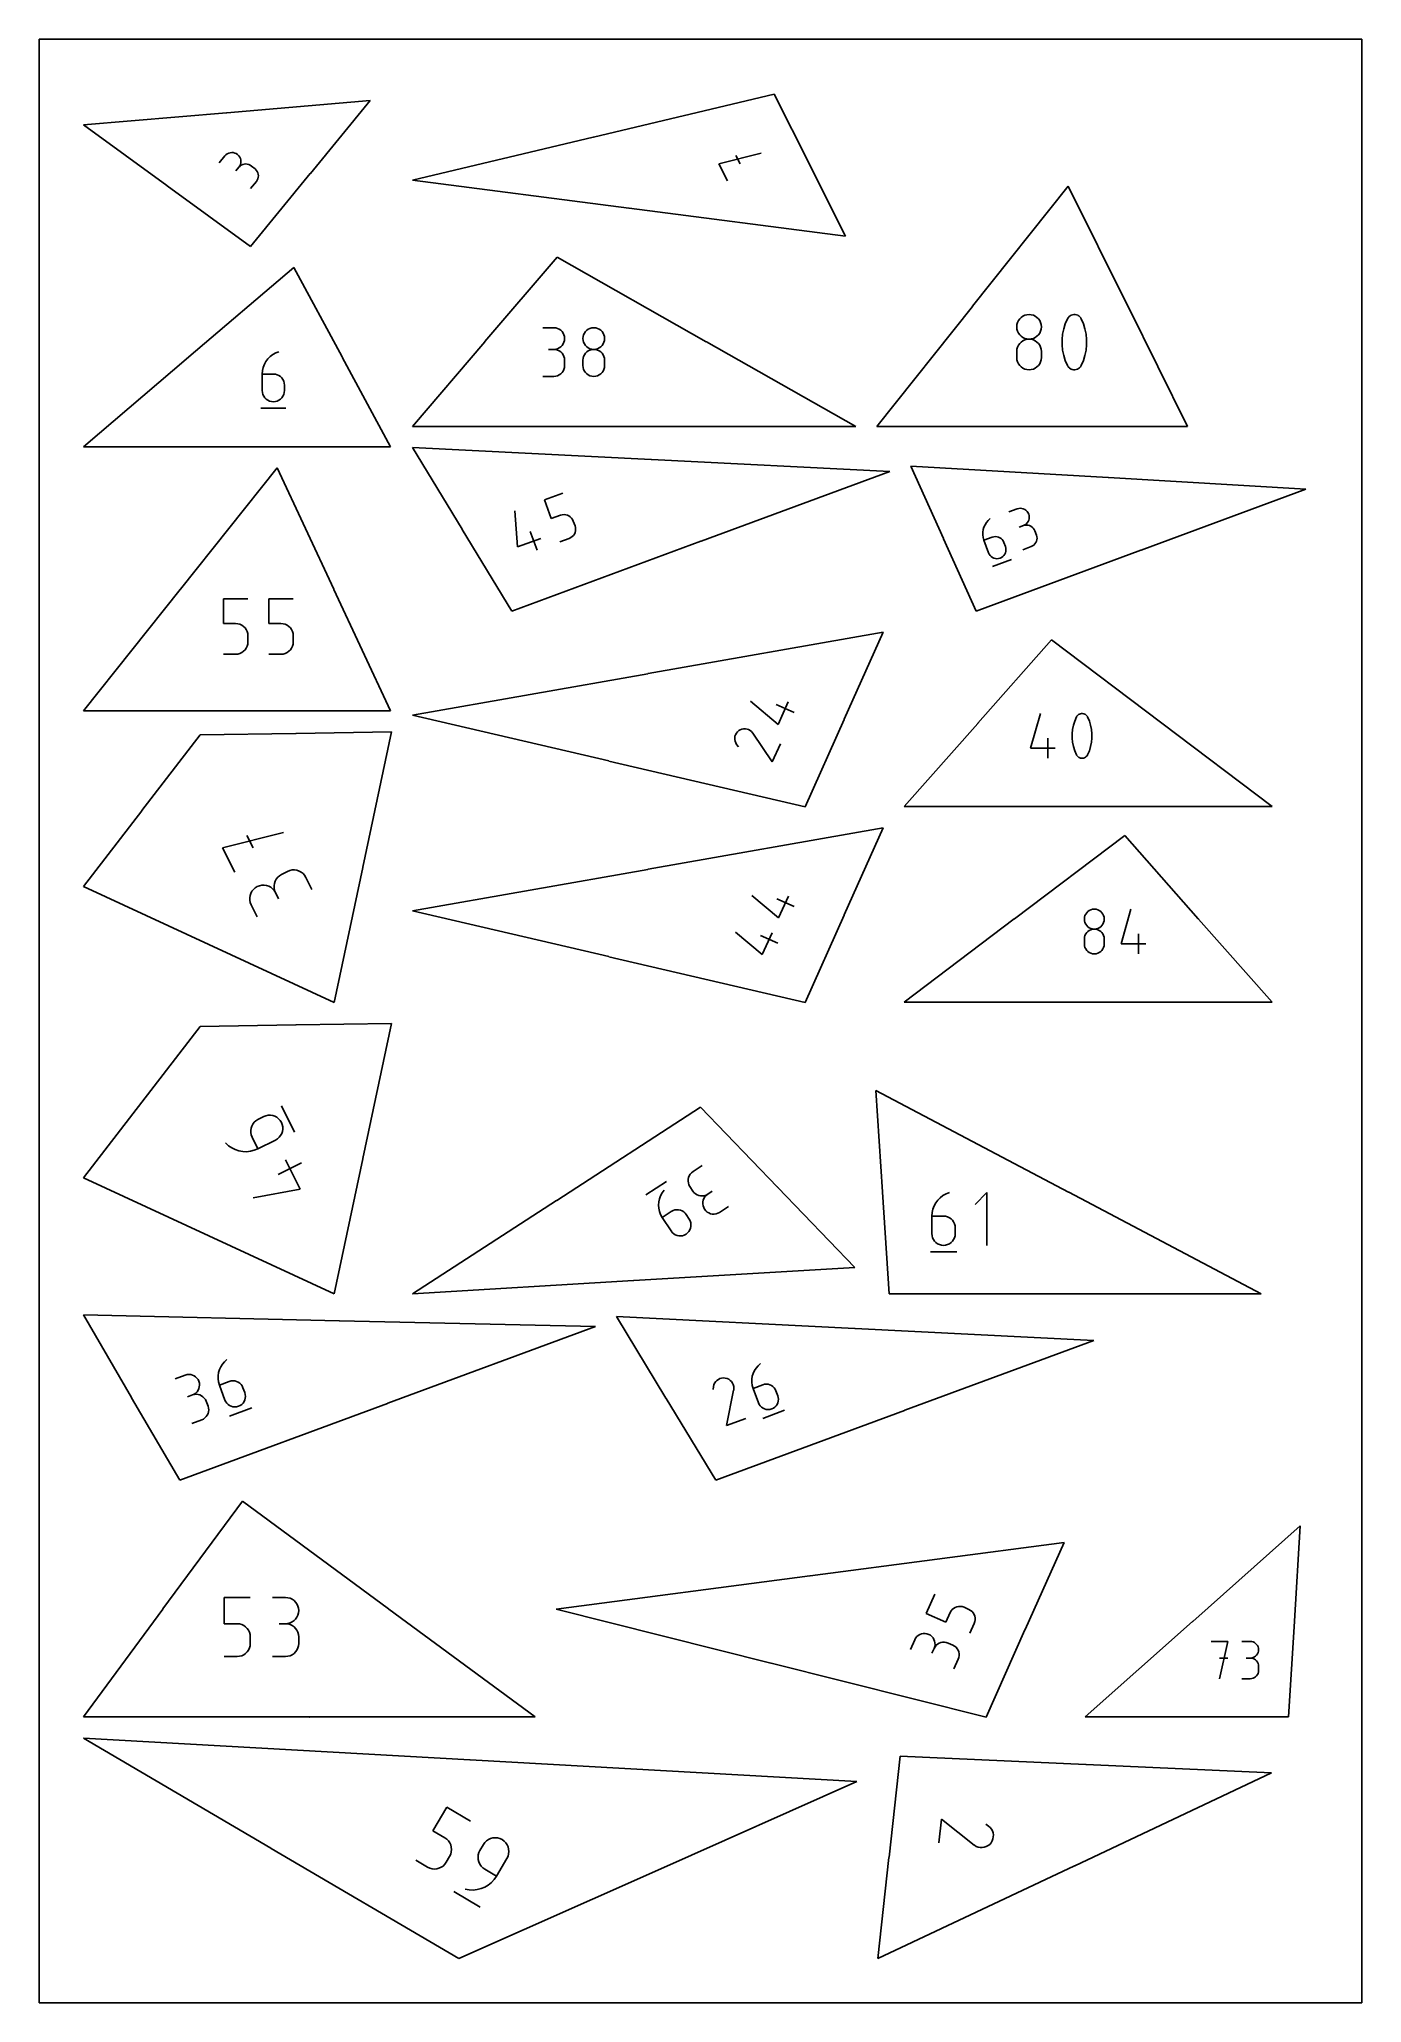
# Model space of a CAD drawing. Extents: x 0 to 200, y 0 to 297.
import ezdxf

# ---------------------------------------------------------------- set-up
doc = ezdxf.new("R2010")
doc.units = 0

msp = doc.modelspace()

# ---------------------------------------------------------------- linework, layer by layer
at = {"layer": 'annotation', "color": 1}
for p, q in [((28.342157, 285.826108), (28.336814, 285.825655)), ((28.342611, 285.820758), (28.33994, 285.820531)), ((28.340506, 285.813867), (28.342157, 285.826108)), ((28.347135, 285.825185), (28.346842, 285.824483)), ((28.347379, 285.825603), (28.347135, 285.825185)), ((28.347685, 285.82596), (28.347379, 285.825603)), ((28.347683, 285.814476), (28.35194, 285.822832)), ((28.353019, 285.814929), (28.347683, 285.814476)), ((28.348042, 285.826254), (28.347685, 285.82596)), ((28.34844, 285.82648), (28.348042, 285.826254)), ((28.348869, 285.826635), (28.34844, 285.82648)), ((28.34932, 285.826716), (28.348869, 285.826635)), ((28.349782, 285.826718), (28.34932, 285.826716)), ((28.350246, 285.82664), (28.349782, 285.826718)), ((28.350701, 285.826476), (28.350246, 285.82664)), ((28.351117, 285.826231), (28.350701, 285.826476)), ((28.350701, 285.826476), (28.350701, 285.826476)), ((28.351473, 285.825925), (28.351117, 285.826231)), ((28.351766, 285.825568), (28.351473, 285.825925)), ((28.351991, 285.825169), (28.351766, 285.825568)), ((28.35194, 285.822832), (28.351945, 285.82284)), ((28.35194, 285.822832), (28.35194, 285.822832)), ((28.351945, 285.82284), (28.35195, 285.822848)), ((28.35195, 285.822848), (28.351955, 285.822856)), ((28.351955, 285.822856), (28.35196, 285.822864)), ((28.35196, 285.822864), (28.351964, 285.822872)), ((28.351964, 285.822872), (28.351969, 285.822881)), ((28.351969, 285.822881), (28.351973, 285.82289)), ((28.351973, 285.82289), (28.351977, 285.822899)), ((28.351977, 285.822899), (28.351981, 285.822909)), ((28.351981, 285.822909), (28.352148, 285.823363)), ((28.351981, 285.822909), (28.351981, 285.822909)), ((28.352146, 285.824739), (28.351991, 285.825169)), ((28.352226, 285.824289), (28.352146, 285.824739)), ((28.352148, 285.823363), (28.352228, 285.823827)), ((28.352228, 285.823827), (28.352226, 285.824289)), ((83.799542, 282.130832), (83.797032, 282.126749)), ((83.803077, 282.116007), (83.799542, 282.130832)), ((28.06677, 279.295476), (27.19989, 278.236184)), ((28.239781, 279.471998), (28.06677, 279.295476)), ((28.435768, 279.610938), (28.239781, 279.471998)), ((28.64926, 279.711795), (28.435768, 279.610938)), ((28.874786, 279.774067), (28.64926, 279.711795)), ((29.106876, 279.797253), (28.874786, 279.774067)), ((29.340057, 279.780852), (29.106876, 279.797253)), ((29.568861, 279.724363), (29.340057, 279.780852)), ((29.787814, 279.627284), (29.568861, 279.724363)), ((29.991447, 279.489113), (29.787814, 279.627284)), ((30.168059, 279.316107), (29.991447, 279.489113)), ((29.991447, 279.489113), (29.991447, 279.489113)), ((30.307225, 279.120117), (30.168059, 279.316107)), ((30.40838, 278.906583), (30.307225, 279.120117)), ((109.17523, 279.678853), (102.781669, 278.074514)), ((105.343385, 279.358453), (105.98436, 278.079579)), ((30.185355, 277.561716), (29.751303, 277.031322)), ((29.751303, 277.031322), (30.185355, 277.561716)), ((30.185355, 277.561716), (30.324161, 277.76623)), ((30.358366, 277.738238), (30.185355, 277.561716)), ((30.185355, 277.561716), (30.185355, 277.561716)), ((30.324161, 277.76623), (30.421558, 277.985852)), ((30.554353, 277.877179), (30.358366, 277.738238)), ((30.470957, 278.680947), (30.40838, 278.906583)), ((30.421558, 277.985852), (30.478112, 278.21514)), ((30.49439, 278.448653), (30.470957, 278.680947)), ((30.478112, 278.21514), (30.49439, 278.448653)), ((30.767845, 277.978035), (30.554353, 277.877179)), ((30.993371, 278.040307), (30.767845, 277.978035)), ((31.225461, 278.063494), (30.993371, 278.040307)), ((31.458643, 278.047092), (31.225461, 278.063494)), ((31.687446, 277.990603), (31.458643, 278.047092)), ((31.906399, 277.893524), (31.687446, 277.990603)), ((32.110032, 277.755353), (31.906399, 277.893524)), ((32.640426, 277.321301), (32.110032, 277.755353)), ((32.110032, 277.755353), (32.110032, 277.755353)), ((32.816226, 277.14896), (32.640426, 277.321301)), ((32.954741, 276.953502), (32.816226, 277.14896)), ((33.055387, 276.740385), (32.954741, 276.953502)), ((33.117581, 276.515063), (33.055387, 276.740385)), ((33.140739, 276.282993), (33.117581, 276.515063)), ((33.124277, 276.049631), (33.140739, 276.282993)), ((40.984038, 276.624615), (40.984035, 276.624326)), ((40.984035, 276.624326), (40.984082, 276.624036)), ((40.984091, 276.624897), (40.984038, 276.624615)), ((40.984082, 276.624036), (40.984183, 276.623752)), ((40.98419, 276.625165), (40.984091, 276.624897)), ((40.984183, 276.623752), (40.984183, 276.623752)), ((40.984183, 276.623752), (40.984731, 276.622702)), ((40.984333, 276.625414), (40.98419, 276.625165)), ((40.984516, 276.625636), (40.984333, 276.625414)), ((40.984739, 276.625826), (40.984516, 276.625636)), ((40.984731, 276.622702), (40.985377, 276.621723)), ((40.984998, 276.625977), (40.984739, 276.625826)), ((40.985115, 276.626026), (40.984998, 276.625977)), ((40.984998, 276.625977), (40.984998, 276.625977)), ((40.985235, 276.626065), (40.985115, 276.626026)), ((40.985356, 276.626096), (40.985235, 276.626065)), ((40.985478, 276.626118), (40.985356, 276.626096)), ((40.985377, 276.621723), (40.986114, 276.620819)), ((40.985602, 276.62613), (40.985478, 276.626118)), ((40.985725, 276.626134), (40.985602, 276.62613)), ((40.985849, 276.626128), (40.985725, 276.626134)), ((40.985972, 276.626113), (40.985849, 276.626128)), ((40.986095, 276.626089), (40.985972, 276.626113)), ((40.987232, 276.625757), (40.986095, 276.626089)), ((40.986095, 276.626089), (40.986095, 276.626089)), ((40.986114, 276.620819), (40.986936, 276.619996)), ((40.986936, 276.619996), (40.987834, 276.619261)), ((40.988321, 276.625315), (40.987232, 276.625757)), ((40.987834, 276.619261), (40.988804, 276.618618)), ((40.989353, 276.624769), (40.988321, 276.625315)), ((40.988804, 276.618618), (40.989836, 276.618073)), ((40.990321, 276.624126), (40.989353, 276.624769)), ((40.989836, 276.618073), (40.990926, 276.617633)), ((40.99122, 276.62339), (40.990321, 276.624126)), ((40.990672, 276.633162), (40.998319, 276.623435)), ((40.990926, 276.617633), (40.992065, 276.617302)), ((40.992042, 276.622568), (40.99122, 276.62339)), ((40.99278, 276.621665), (40.992042, 276.622568)), ((40.992065, 276.617302), (40.992065, 276.617302)), ((40.992065, 276.617302), (40.992187, 276.617278)), ((40.992187, 276.617278), (40.992311, 276.617263)), ((40.992311, 276.617263), (40.992436, 276.617257)), ((40.992436, 276.617257), (40.99256, 276.617261)), ((40.99256, 276.617261), (40.992683, 276.617273)), ((40.992683, 276.617273), (40.992805, 276.617295)), ((40.993427, 276.620687), (40.99278, 276.621665)), ((40.992805, 276.617295), (40.992925, 276.617325)), ((40.992925, 276.617325), (40.993041, 276.617364)), ((40.993041, 276.617364), (40.993154, 276.617412)), ((40.993154, 276.617412), (40.993416, 276.617563)), ((40.993154, 276.617412), (40.993154, 276.617412)), ((40.993416, 276.617563), (40.993641, 276.617753)), ((40.993976, 276.619639), (40.993427, 276.620687)), ((40.993641, 276.617753), (40.993827, 276.617975)), ((40.993827, 276.617975), (40.99397, 276.618224)), ((40.99397, 276.618224), (40.99407, 276.618493)), ((40.994078, 276.619354), (40.993976, 276.619639)), ((40.993976, 276.619639), (40.993976, 276.619639)), ((40.99407, 276.618493), (40.994123, 276.618775)), ((40.994126, 276.619064), (40.994078, 276.619354)), ((40.994123, 276.618775), (40.994126, 276.619064)), ((40.994156, 276.626841), (40.995857, 276.628919)), ((40.998319, 276.623435), (41.00172, 276.627592)), ((102.781669, 278.074514), (104.0638, 275.516406)), ((116.525687, 277.896824), (116.538794, 277.903393)), ((116.529383, 277.890044), (116.529379, 277.88989)), ((116.529379, 277.88989), (116.529379, 277.88989)), ((116.529379, 277.88989), (116.529418, 277.889528)), ((116.529398, 277.890196), (116.529383, 277.890044)), ((116.529424, 277.890346), (116.529398, 277.890196)), ((116.529418, 277.889528), (116.529518, 277.889188)), ((116.52946, 277.890492), (116.529424, 277.890346)), ((116.529507, 277.890635), (116.52946, 277.890492)), ((116.529565, 277.890774), (116.529507, 277.890635)), ((116.529518, 277.889188), (116.529673, 277.888874)), ((116.529632, 277.890908), (116.529565, 277.890774)), ((116.52971, 277.891037), (116.529632, 277.890908)), ((116.529673, 277.888874), (116.529878, 277.888592)), ((116.529797, 277.891161), (116.52971, 277.891037)), ((116.530729, 277.892257), (116.529797, 277.891161)), ((116.529797, 277.891161), (116.529797, 277.891161)), ((116.529878, 277.888592), (116.530126, 277.88835)), ((116.530126, 277.88835), (116.530413, 277.888152)), ((116.530413, 277.888152), (116.530731, 277.888004)), ((116.531758, 277.893244), (116.530729, 277.892257)), ((116.530731, 277.888004), (116.531076, 277.887913)), ((116.531076, 277.887913), (116.53144, 277.887884)), ((116.53144, 277.887884), (116.532875, 277.887972)), ((116.53144, 277.887884), (116.53144, 277.887884)), ((116.532874, 277.894118), (116.531758, 277.893244)), ((116.534067, 277.894873), (116.532874, 277.894118)), ((116.532875, 277.887972), (116.534281, 277.888202)), ((116.535327, 277.895505), (116.534067, 277.894873)), ((116.534281, 277.888202), (116.535648, 277.888572)), ((116.538794, 277.903393), (116.534419, 277.904846)), ((116.536646, 277.896008), (116.535327, 277.895505)), ((116.535648, 277.888572), (116.536966, 277.889075)), ((116.538012, 277.896379), (116.536646, 277.896008)), ((116.536966, 277.889075), (116.538227, 277.889706)), ((116.539417, 277.896611), (116.538012, 277.896379)), ((116.538227, 277.889706), (116.539419, 277.890462)), ((116.54085, 277.896701), (116.539417, 277.896611)), ((116.539419, 277.890462), (116.540535, 277.891337)), ((116.540535, 277.891337), (116.541562, 277.892326)), ((116.541216, 277.896673), (116.54085, 277.896701)), ((116.54085, 277.896701), (116.54085, 277.896701)), ((116.541562, 277.896582), (116.541216, 277.896673)), ((116.541881, 277.896435), (116.541562, 277.896582)), ((116.541562, 277.892326), (116.542493, 277.893424)), ((116.542167, 277.896236), (116.541881, 277.896435)), ((116.542416, 277.895993), (116.542167, 277.896236)), ((116.54262, 277.89571), (116.542416, 277.895993)), ((116.542493, 277.893424), (116.542581, 277.893548)), ((116.542493, 277.893424), (116.542493, 277.893424)), ((116.542581, 277.893548), (116.542658, 277.893678)), ((116.542775, 277.895394), (116.54262, 277.89571)), ((116.542658, 277.893678), (116.542726, 277.893813)), ((116.542726, 277.893813), (116.542784, 277.893953)), ((116.542874, 277.895051), (116.542775, 277.895394)), ((116.542784, 277.893953), (116.542831, 277.894096)), ((116.542831, 277.894096), (116.542868, 277.894241)), ((116.542868, 277.894241), (116.542894, 277.894389)), ((116.542911, 277.894686), (116.542874, 277.895051)), ((116.542894, 277.894389), (116.542908, 277.894537)), ((116.542908, 277.894537), (116.542911, 277.894686)), ((116.542911, 277.894686), (116.542911, 277.894686)), ((19.308946, 274.782761), (19.308938, 274.782183)), ((19.308938, 274.782183), (19.309027, 274.781612)), ((19.309054, 274.783335), (19.308946, 274.782761)), ((19.309027, 274.781612), (19.309213, 274.781064)), ((19.309264, 274.783891), (19.309054, 274.783335)), ((19.309213, 274.781064), (19.309492, 274.780551)), ((19.309578, 274.784416), (19.309264, 274.783891)), ((19.309492, 274.780551), (19.309862, 274.780087)), ((19.312567, 274.788527), (19.309578, 274.784416)), ((19.309578, 274.784416), (19.309578, 274.784416)), ((19.309862, 274.780087), (19.310322, 274.779685)), ((19.310322, 274.779685), (19.310322, 274.779685)), ((19.310322, 274.779685), (19.310846, 274.779372)), ((19.310846, 274.779372), (19.311401, 274.779163)), ((19.311401, 274.779163), (19.311975, 274.779056)), ((19.311975, 274.779056), (19.312554, 274.779048)), ((19.312554, 274.779048), (19.313124, 274.779139)), ((19.313231, 274.789314), (19.312567, 274.788527)), ((19.315304, 274.786537), (19.312567, 274.788527)), ((19.313124, 274.779139), (19.313673, 274.779325)), ((19.313989, 274.789984), (19.313231, 274.789314)), ((19.313673, 274.779325), (19.314186, 274.779605)), ((19.314825, 274.790533), (19.313989, 274.789984)), ((19.314186, 274.779605), (19.31465, 274.779976)), ((19.31465, 274.779976), (19.315052, 274.780436)), ((19.315724, 274.790956), (19.314825, 274.790533)), ((19.315052, 274.780436), (19.316049, 274.781806)), ((19.315763, 274.786135), (19.315304, 274.786537)), ((19.316671, 274.791248), (19.315724, 274.790956)), ((19.316133, 274.785672), (19.315763, 274.786135)), ((19.316049, 274.781806), (19.316363, 274.782331)), ((19.316049, 274.781806), (19.316049, 274.781806)), ((19.316412, 274.785159), (19.316133, 274.785672)), ((19.316363, 274.782331), (19.316572, 274.782887)), ((19.316598, 274.784611), (19.316412, 274.785159)), ((19.316572, 274.782887), (19.31668, 274.783461)), ((19.316688, 274.78404), (19.316598, 274.784611)), ((19.317653, 274.791404), (19.316671, 274.791248)), ((19.31668, 274.783461), (19.316688, 274.78404)), ((19.323484, 274.791314), (19.31732, 274.795794)), ((19.318654, 274.791421), (19.317653, 274.791404)), ((19.319659, 274.791293), (19.318654, 274.791421)), ((19.320654, 274.791016), (19.319659, 274.791293)), ((19.320654, 274.791016), (19.320654, 274.791016)), ((31.964463, 274.33706), (32.831343, 275.396353)), ((32.831343, 275.396353), (32.970163, 275.600855)), ((32.831343, 275.396353), (32.831343, 275.396353)), ((32.970163, 275.600855), (33.067613, 275.820433)), ((33.067613, 275.820433), (33.124277, 276.049631)), ((89.178426, 271.373048), (89.178407, 271.372567)), ((89.178407, 271.372567), (89.178473, 271.372103)), ((89.17853, 271.37352), (89.178426, 271.373048)), ((89.178426, 271.373048), (89.178426, 271.373048)), ((89.178473, 271.372103), (89.178616, 271.371664)), ((89.178712, 271.373955), (89.17853, 271.37352)), ((89.178616, 271.371664), (89.17883, 271.37126)), ((89.178962, 271.374344), (89.178712, 271.373955)), ((89.17883, 271.37126), (89.179109, 271.370898)), ((89.179272, 271.374681), (89.178962, 271.374344)), ((89.179112, 271.378362), (89.179093, 271.377881)), ((89.179093, 271.377881), (89.179159, 271.377416)), ((89.179109, 271.370898), (89.179446, 271.370588)), ((89.179284, 271.379692), (89.179112, 271.378362)), ((89.179112, 271.378362), (89.179112, 271.378362)), ((89.179159, 271.377416), (89.179302, 271.376978)), ((89.179633, 271.374961), (89.179272, 271.374681)), ((89.179388, 271.380163), (89.179284, 271.379692)), ((89.179302, 271.376978), (89.179516, 271.376574)), ((89.179569, 271.380595), (89.179388, 271.380163)), ((89.179446, 271.370588), (89.179834, 271.370338)), ((89.179516, 271.376574), (89.179795, 271.376212)), ((89.179819, 271.380983), (89.179569, 271.380595)), ((89.180038, 271.375175), (89.179633, 271.374961)), ((89.179795, 271.376212), (89.180132, 271.375902)), ((89.180129, 271.381319), (89.179819, 271.380983)), ((89.179834, 271.370338), (89.180268, 271.370156)), ((89.180477, 271.375319), (89.180038, 271.375175)), ((89.18049, 271.381598), (89.180129, 271.381319)), ((89.180132, 271.375902), (89.18052, 271.375652)), ((89.180268, 271.370156), (89.18074, 271.370052)), ((89.180943, 271.375384), (89.180477, 271.375319)), ((89.180895, 271.381812), (89.18049, 271.381598)), ((89.18052, 271.375652), (89.180954, 271.37547)), ((89.18074, 271.370052), (89.183397, 271.369709)), ((89.181334, 271.381956), (89.180895, 271.381812)), ((89.181426, 271.375366), (89.180943, 271.375384)), ((89.180954, 271.37547), (89.181426, 271.375366)), ((89.1818, 271.382021), (89.181334, 271.381956)), ((89.181426, 271.375366), (89.182757, 271.375194)), ((89.182757, 271.375194), (89.181426, 271.375366)), ((89.181426, 271.375366), (89.181426, 271.375366)), ((89.182283, 271.382002), (89.1818, 271.382021)), ((89.18494, 271.381659), (89.182283, 271.382002)), ((89.182283, 271.382002), (89.182283, 271.382002)), ((89.188913, 271.377097), (89.188894, 271.376613)), ((89.188894, 271.376613), (89.188959, 271.376148)), ((89.189084, 271.37842), (89.188913, 271.377097)), ((89.188913, 271.377097), (89.188913, 271.377097)), ((89.188959, 271.376148), (89.189102, 271.375709)), ((89.189188, 271.378893), (89.189084, 271.37842)), ((89.189102, 271.375709), (89.189316, 271.375305)), ((89.18937, 271.379327), (89.189188, 271.378893)), ((89.189205, 271.368945), (89.190003, 271.369132)), ((89.189205, 271.368945), (89.189205, 271.368945)), ((89.195267, 271.381847), (89.189284, 271.382619)), ((89.189316, 271.375305), (89.189595, 271.374945)), ((89.189619, 271.379716), (89.18937, 271.379327)), ((89.189595, 271.374945), (89.189932, 271.374635)), ((89.189929, 271.380053), (89.189619, 271.379716)), ((89.190291, 271.380332), (89.189929, 271.380053)), ((89.189932, 271.374635), (89.190321, 271.374386)), ((89.190003, 271.369132), (89.190751, 271.369426)), ((89.190696, 271.380547), (89.190291, 271.380332)), ((89.190321, 271.374386), (89.190755, 271.374205)), ((89.191135, 271.38069), (89.190696, 271.380547)), ((89.190751, 271.369426), (89.191441, 271.369819)), ((89.190755, 271.374205), (89.191227, 271.3741)), ((89.191601, 271.380756), (89.191135, 271.38069)), ((89.191227, 271.3741), (89.193884, 271.373757)), ((89.191441, 271.369819), (89.192064, 271.370302)), ((89.192084, 271.380737), (89.191601, 271.380756)), ((89.192064, 271.370302), (89.192612, 271.370865)), ((89.192555, 271.380633), (89.192084, 271.380737)), ((89.192084, 271.380737), (89.192084, 271.380737)), ((89.192989, 271.380451), (89.192555, 271.380633)), ((89.192612, 271.370865), (89.193076, 271.371502)), ((89.193377, 271.380201), (89.192989, 271.380451)), ((89.193076, 271.371502), (89.193449, 271.372201)), ((89.193714, 271.379891), (89.193377, 271.380201)), ((89.193449, 271.372201), (89.193721, 271.372956)), ((89.193993, 271.379528), (89.193714, 271.379891)), ((89.193721, 271.372956), (89.193884, 271.373757)), ((89.193884, 271.373757), (89.194397, 271.377734)), ((89.194207, 271.379123), (89.193993, 271.379528)), ((89.194351, 271.378684), (89.194207, 271.379123)), ((89.194416, 271.378218), (89.194351, 271.378684)), ((89.194397, 271.377734), (89.194416, 271.378218)), ((89.194397, 271.377734), (89.194397, 271.377734)), ((141.142551, 256.531977), (141.13112, 256.541101)), ((141.13112, 256.541101), (141.131634, 256.536531)), ((141.138598, 256.55047), (141.134541, 256.545387)), ((141.148001, 256.538805), (141.138598, 256.55047)), ((141.143688, 256.546407), (141.14166, 256.543866)), ((164.633214, 256.540613), (164.646321, 256.547121)), ((164.633835, 256.535249), (164.637089, 256.528696)), ((164.636855, 256.535002), (164.636769, 256.534453)), ((164.636769, 256.534453), (164.636778, 256.533893)), ((164.636778, 256.533893), (164.636887, 256.533333)), ((164.637032, 256.535528), (164.636855, 256.535002)), ((164.636887, 256.533333), (164.6371, 256.532788)), ((164.637295, 256.536017), (164.637032, 256.535528)), ((164.6371, 256.532788), (164.6371, 256.532788)), ((164.6371, 256.532788), (164.637407, 256.532288)), ((164.637642, 256.536458), (164.637295, 256.536017)), ((164.637407, 256.532288), (164.637786, 256.531862)), ((164.638068, 256.536838), (164.637642, 256.536458)), ((164.637786, 256.531862), (164.638227, 256.531516)), ((164.638568, 256.537145), (164.638068, 256.536838)), ((164.638227, 256.531516), (164.638716, 256.531252)), ((164.642924, 256.539308), (164.638568, 256.537145)), ((164.638568, 256.537145), (164.638568, 256.537145)), ((164.638716, 256.531252), (164.639242, 256.531076)), ((164.639242, 256.531076), (164.639791, 256.530991)), ((164.639791, 256.530991), (164.640352, 256.531001)), ((164.640352, 256.531001), (164.640912, 256.531111)), ((164.640912, 256.531111), (164.641459, 256.531324)), ((164.641459, 256.531324), (164.642909, 256.532044)), ((164.646321, 256.547121), (164.641959, 256.548588)), ((164.642909, 256.532044), (164.643409, 256.532351)), ((164.642909, 256.532044), (164.642909, 256.532044)), ((164.643842, 256.539684), (164.642924, 256.539308)), ((164.64437, 256.536398), (164.642924, 256.539308)), ((164.643409, 256.532351), (164.643834, 256.53273)), ((164.643834, 256.53273), (164.64418, 256.53317)), ((164.644787, 256.539918), (164.643842, 256.539684)), ((164.64418, 256.53317), (164.644443, 256.533659)), ((164.644583, 256.535851), (164.64437, 256.536398)), ((164.644443, 256.533659), (164.644619, 256.534183)), ((164.644693, 256.535292), (164.644583, 256.535851)), ((164.644619, 256.534183), (164.644703, 256.534732)), ((164.644703, 256.534732), (164.644693, 256.535292)), ((164.645744, 256.540015), (164.644787, 256.539918)), ((164.646698, 256.539975), (164.645744, 256.540015)), ((164.647636, 256.539803), (164.646698, 256.539975)), ((164.648543, 256.5395), (164.647636, 256.539803)), ((164.649404, 256.539069), (164.648543, 256.5395)), ((164.650205, 256.538513), (164.649404, 256.539069)), ((164.650932, 256.537835), (164.650205, 256.538513)), ((164.650932, 256.537835), (164.650932, 256.537835)), ((77.812682, 253.308043), (76.173733, 253.308043)), ((78.10745, 253.281585), (77.812682, 253.308043)), ((78.384818, 253.205337), (78.10745, 253.281585)), ((78.64017, 253.08399), (78.384818, 253.205337)), ((78.868894, 252.922231), (78.64017, 253.08399)), ((79.066377, 252.724752), (78.868894, 252.922231)), ((79.228005, 252.49624), (79.066377, 252.724752)), ((79.349166, 252.241386), (79.228005, 252.49624)), ((82.443387, 252.495777), (82.322029, 252.240923)), ((82.605214, 252.724289), (82.443387, 252.495777)), ((82.802849, 252.921768), (82.605214, 252.724289)), ((83.031634, 253.083527), (82.802849, 252.921768)), ((83.28691, 253.204875), (83.031634, 253.083527)), ((83.564018, 253.281122), (83.28691, 253.204875)), ((83.858299, 253.30758), (83.564018, 253.281122)), ((84.152581, 253.281122), (83.858299, 253.30758)), ((83.858299, 253.30758), (83.858299, 253.30758)), ((84.429689, 253.204875), (84.152581, 253.281122)), ((84.684965, 253.083527), (84.429689, 253.204875)), ((84.91375, 252.921768), (84.684965, 253.083527)), ((85.111385, 252.724289), (84.91375, 252.921768)), ((85.273212, 252.495777), (85.111385, 252.724289)), ((85.39457, 252.240923), (85.273212, 252.495777)), ((147.862612, 253.774653), (147.832624, 253.441875)), ((147.832624, 253.441875), (147.832624, 253.441875)), ((147.832624, 253.441875), (147.862629, 253.107534)), ((147.949054, 254.088196), (147.862612, 253.774653)), ((147.862629, 253.107534), (147.949115, 252.792774)), ((148.086668, 254.377186), (147.949054, 254.088196)), ((147.949115, 252.792774), (148.086785, 252.50287)), ((148.27017, 254.636305), (148.086668, 254.377186)), ((148.086785, 252.50287), (148.270343, 252.243095)), ((148.494277, 254.860236), (148.27017, 254.636305)), ((148.753706, 255.043661), (148.494277, 254.860236)), ((149.043175, 255.181262), (148.753706, 255.043661)), ((149.3574, 255.267723), (149.043175, 255.181262)), ((149.691098, 255.297724), (149.3574, 255.267723)), ((150.024796, 255.267723), (149.691098, 255.297724)), ((149.691098, 255.297724), (149.691098, 255.297724)), ((150.339021, 255.181262), (150.024796, 255.267723)), ((150.628489, 255.043661), (150.339021, 255.181262)), ((150.887919, 254.860236), (150.628489, 255.043661)), ((151.112026, 254.636305), (150.887919, 254.860236)), ((151.111853, 252.243095), (151.295411, 252.50287)), ((151.295528, 254.377186), (151.112026, 254.636305)), ((151.295411, 252.50287), (151.433081, 252.792774)), ((151.433141, 254.088196), (151.295528, 254.377186)), ((151.433081, 252.792774), (151.519566, 253.107534)), ((151.519584, 253.774653), (151.433141, 254.088196)), ((151.519566, 253.107534), (151.549572, 253.441875)), ((151.549572, 253.441875), (151.519584, 253.774653)), ((151.549572, 253.441875), (151.549572, 253.441875)), ((154.929254, 253.11451), (154.768846, 252.322508)), ((155.169866, 253.890822), (154.929254, 253.11451)), ((155.490682, 254.645255), (155.169866, 253.890822)), ((155.598718, 254.824913), (155.490682, 254.645255)), ((155.490682, 254.645255), (155.490682, 254.645255)), ((155.733359, 254.978014), (155.598718, 254.824913)), ((155.890147, 255.103075), (155.733359, 254.978014)), ((156.064624, 255.198616), (155.890147, 255.103075)), ((156.252333, 255.263153), (156.064624, 255.198616)), ((156.448814, 255.295207), (156.252333, 255.263153)), ((156.649612, 255.293295), (156.448814, 255.295207)), ((156.850266, 255.255935), (156.649612, 255.293295)), ((157.046321, 255.181646), (156.850266, 255.255935)), ((157.121373, 255.142207), (157.046321, 255.181646)), ((157.046321, 255.181646), (157.046321, 255.181646)), ((157.193394, 255.096905), (157.121373, 255.142207)), ((157.262032, 255.0461), (157.193394, 255.096905)), ((157.326937, 254.990151), (157.262032, 255.0461)), ((157.387761, 254.929415), (157.326937, 254.990151)), ((157.444153, 254.864252), (157.387761, 254.929415)), ((157.495762, 254.795019), (157.444153, 254.864252)), ((157.54224, 254.722076), (157.495762, 254.795019)), ((157.583236, 254.64578), (157.54224, 254.722076)), ((157.905607, 253.889792), (157.583236, 254.64578)), ((157.583236, 254.64578), (157.583236, 254.64578)), ((158.147386, 253.112313), (157.905607, 253.889792)), ((158.308571, 252.319534), (158.147386, 253.112313)), ((35.764307, 249.490246), (35.322858, 249.247214)), ((36.245382, 249.67062), (35.764307, 249.490246)), ((36.245382, 249.67062), (36.245382, 249.67062)), ((67.374158, 251.180624), (67.372418, 251.178587)), ((67.374504, 251.180962), (67.374158, 251.180624)), ((67.374893, 251.181226), (67.374504, 251.180962)), ((67.375315, 251.181415), (67.374893, 251.181226)), ((67.375759, 251.181527), (67.375315, 251.181415)), ((67.376214, 251.181563), (67.375759, 251.181527)), ((67.37667, 251.181521), (67.376214, 251.181563)), ((67.377115, 251.181401), (67.37667, 251.181521)), ((67.377539, 251.181202), (67.377115, 251.181401)), ((67.378232, 251.177144), (67.37736, 251.176124)), ((67.37736, 251.176124), (67.378232, 251.177144)), ((67.377932, 251.180923), (67.377539, 251.181202)), ((67.378271, 251.180577), (67.377932, 251.180923)), ((67.377932, 251.180923), (67.377932, 251.180923)), ((67.378232, 251.177144), (67.378512, 251.177538)), ((67.378578, 251.177482), (67.378232, 251.177144)), ((67.378232, 251.177144), (67.378232, 251.177144)), ((67.378535, 251.180188), (67.378271, 251.180577)), ((67.378512, 251.177538), (67.378712, 251.177964)), ((67.378724, 251.179766), (67.378535, 251.180188)), ((67.378967, 251.177746), (67.378578, 251.177482)), ((67.378712, 251.177964), (67.378832, 251.17841)), ((67.378837, 251.179322), (67.378724, 251.179766)), ((67.378832, 251.17841), (67.378873, 251.178866)), ((67.378873, 251.178866), (67.378837, 251.179322)), ((67.379389, 251.177934), (67.378967, 251.177746)), ((67.379833, 251.178047), (67.379389, 251.177934)), ((67.380288, 251.178082), (67.379833, 251.178047)), ((67.379967, 251.186881), (67.379926, 251.186424)), ((67.379926, 251.186424), (67.379962, 251.185969)), ((67.379962, 251.185969), (67.380074, 251.185524)), ((67.380087, 251.187327), (67.379967, 251.186881)), ((67.380074, 251.185524), (67.380263, 251.185102)), ((67.380287, 251.187752), (67.380087, 251.187327)), ((67.380263, 251.185102), (67.380527, 251.184712)), ((67.380566, 251.188146), (67.380287, 251.187752)), ((67.380743, 251.178041), (67.380288, 251.178082)), ((67.380527, 251.184712), (67.380866, 251.184366)), ((67.380912, 251.188484), (67.380566, 251.188146)), ((67.380566, 251.188146), (67.380566, 251.188146)), ((67.381189, 251.177921), (67.380743, 251.178041)), ((67.380866, 251.184366), (67.381885, 251.183495)), ((67.381301, 251.188748), (67.380912, 251.188484)), ((67.381613, 251.177722), (67.381189, 251.177921)), ((67.381723, 251.188936), (67.381301, 251.188748)), ((67.381579, 251.17076), (67.383319, 251.172797)), ((67.382006, 251.177443), (67.381613, 251.177722)), ((67.382168, 251.189048), (67.381723, 251.188936)), ((67.381885, 251.183495), (67.381885, 251.183495)), ((67.381885, 251.183495), (67.38228, 251.183215)), ((67.383026, 251.176571), (67.382006, 251.177443)), ((67.382006, 251.177443), (67.382006, 251.177443)), ((67.382623, 251.189084), (67.382168, 251.189048)), ((67.38228, 251.183215), (67.382706, 251.183015)), ((67.383079, 251.189041), (67.382623, 251.189084)), ((67.382706, 251.183015), (67.383152, 251.182895)), ((67.383363, 251.176227), (67.383026, 251.176571)), ((67.383526, 251.188921), (67.383079, 251.189041)), ((67.383152, 251.182895), (67.383609, 251.182853)), ((67.383319, 251.172797), (67.3836, 251.173191)), ((67.383319, 251.172797), (67.383319, 251.172797)), ((67.383626, 251.175839), (67.383363, 251.176227)), ((67.383952, 251.18872), (67.383526, 251.188921)), ((67.3836, 251.173191), (67.383799, 251.173617)), ((67.383609, 251.182853), (67.384065, 251.182888)), ((67.383814, 251.175418), (67.383626, 251.175839)), ((67.383799, 251.173617), (67.38392, 251.174063)), ((67.383926, 251.174974), (67.383814, 251.175418)), ((67.38392, 251.174063), (67.383962, 251.174519)), ((67.383962, 251.174519), (67.383926, 251.174974)), ((67.384346, 251.18844), (67.383952, 251.18872)), ((67.384065, 251.182888), (67.384509, 251.183001)), ((67.387405, 251.185827), (67.384346, 251.18844)), ((67.384346, 251.18844), (67.384346, 251.18844)), ((67.384509, 251.183001), (67.384931, 251.183189)), ((67.384931, 251.183189), (67.38532, 251.183452)), ((67.38532, 251.183452), (67.385665, 251.18379)), ((67.385665, 251.18379), (67.387405, 251.185827)), ((67.387985, 251.185253), (67.387405, 251.185827)), ((67.388467, 251.184614), (67.387985, 251.185253)), ((67.388848, 251.18392), (67.388467, 251.184614)), ((67.389126, 251.183184), (67.388848, 251.18392)), ((67.388868, 251.17929), (67.389148, 251.180058)), ((67.388868, 251.17929), (67.388868, 251.17929)), ((67.388927, 251.177038), (67.392846, 251.181625)), ((67.389298, 251.182418), (67.389126, 251.183184)), ((67.389148, 251.180058), (67.389312, 251.180843)), ((67.38936, 251.181634), (67.389298, 251.182418)), ((67.389312, 251.180843), (67.38936, 251.181634)), ((77.812682, 250.030146), (76.99205, 250.030146)), ((76.99205, 250.030146), (77.812682, 250.030146)), ((77.812682, 250.030146), (78.10745, 250.056611)), ((78.10745, 250.003688), (77.812682, 250.030146)), ((77.812682, 250.030146), (77.812682, 250.030146)), ((78.10745, 250.056611), (78.384818, 250.132903)), ((78.384818, 249.927441), (78.10745, 250.003688)), ((78.384818, 250.132903), (78.64017, 250.254371)), ((78.64017, 249.806093), (78.384818, 249.927441)), ((78.64017, 250.254371), (78.868894, 250.416364)), ((78.868894, 249.644335), (78.64017, 249.806093)), ((78.868894, 250.416364), (79.066377, 250.614231)), ((79.066377, 249.446855), (78.868894, 249.644335)), ((79.066377, 250.614231), (79.228005, 250.843321)), ((79.228005, 249.218344), (79.066377, 249.446855)), ((79.228005, 250.843321), (79.349166, 251.098981)), ((79.425245, 251.964879), (79.349166, 252.241386)), ((79.349166, 251.098981), (79.425245, 251.376561)), ((79.45163, 251.671409), (79.425245, 251.964879)), ((79.425245, 251.376561), (79.45163, 251.671409)), ((79.45163, 251.671409), (79.45163, 251.671409)), ((82.245797, 251.964416), (82.219351, 251.670946)), ((82.219351, 251.670946), (82.219351, 251.670946)), ((82.219351, 251.670946), (82.245812, 251.376098)), ((82.322029, 252.240923), (82.245797, 251.964416)), ((82.245812, 251.376098), (82.322082, 251.098518)), ((82.322082, 251.098518), (82.44349, 250.842858)), ((82.605214, 249.445678), (82.443387, 249.216646)), ((82.44349, 250.842858), (82.605366, 250.613768)), ((82.802849, 249.643506), (82.605214, 249.445678)), ((82.605366, 250.613768), (82.803039, 250.415901)), ((83.031634, 249.805476), (82.802849, 249.643506)), ((82.803039, 250.415901), (83.03184, 250.253908)), ((83.28691, 249.926932), (83.031634, 249.805476)), ((83.03184, 250.253908), (83.287097, 250.13244)), ((83.564018, 250.00322), (83.28691, 249.926932)), ((83.287097, 250.13244), (83.56414, 250.056148)), ((83.858299, 250.029684), (83.564018, 250.00322)), ((83.56414, 250.056148), (83.858299, 250.029684)), ((83.858299, 250.029684), (84.152459, 250.056148)), ((84.152581, 250.003235), (83.858299, 250.029684)), ((83.858299, 250.029684), (83.858299, 250.029684)), ((83.858299, 250.029684), (83.858299, 250.029684)), ((84.152459, 250.056148), (84.429502, 250.13244)), ((84.429689, 249.926986), (84.152581, 250.003235)), ((84.429502, 250.13244), (84.684759, 250.253908)), ((84.684965, 249.805579), (84.429689, 249.926986)), ((84.684759, 250.253908), (84.91356, 250.415901)), ((84.91375, 249.643659), (84.684965, 249.805579)), ((84.91356, 250.415901), (85.111233, 250.613768)), ((85.111385, 249.445868), (84.91375, 249.643659)), ((85.111233, 250.613768), (85.273109, 250.842858)), ((85.273212, 249.216852), (85.111385, 249.445868)), ((85.273109, 250.842858), (85.394517, 251.098518)), ((85.394517, 251.098518), (85.470787, 251.376098)), ((85.470802, 251.964416), (85.39457, 252.240923)), ((85.470787, 251.376098), (85.497248, 251.670946)), ((85.497248, 251.670946), (85.470802, 251.964416)), ((85.497248, 251.670946), (85.497248, 251.670946)), ((100.884507, 251.178981), (100.892742, 251.183475)), ((100.889168, 251.176341), (100.884507, 251.178981)), ((100.890104, 251.188133), (100.889466, 251.187719)), ((100.890542, 251.188339), (100.890104, 251.188133)), ((100.890997, 251.188462), (100.890542, 251.188339)), ((100.891457, 251.188503), (100.890997, 251.188462)), ((100.891913, 251.188464), (100.891457, 251.188503)), ((100.892356, 251.18835), (100.891913, 251.188464)), ((100.89207, 251.172964), (100.897318, 251.169991)), ((100.892773, 251.188162), (100.892356, 251.18835)), ((100.892742, 251.183475), (100.892751, 251.183479)), ((100.892742, 251.183475), (100.892742, 251.183475)), ((100.892751, 251.183479), (100.89276, 251.183482)), ((100.89276, 251.183482), (100.892768, 251.183486)), ((100.892768, 251.183486), (100.892777, 251.18349)), ((100.893156, 251.187903), (100.892773, 251.188162)), ((100.892777, 251.18349), (100.892785, 251.183495)), ((100.892785, 251.183495), (100.892794, 251.183499)), ((100.892794, 251.183499), (100.892802, 251.183504)), ((100.892802, 251.183504), (100.892811, 251.18351)), ((100.892811, 251.18351), (100.89282, 251.183516)), ((100.89282, 251.183516), (100.893214, 251.183797)), ((100.89282, 251.183516), (100.89282, 251.183516)), ((100.893495, 251.187576), (100.893156, 251.187903)), ((100.893214, 251.183797), (100.893542, 251.184134)), ((100.893779, 251.187184), (100.893495, 251.187576)), ((100.893542, 251.184134), (100.893802, 251.184516)), ((100.893983, 251.186747), (100.893779, 251.187184)), ((100.893779, 251.187184), (100.893779, 251.187184)), ((100.893802, 251.184516), (100.89399, 251.184934)), ((100.894104, 251.186293), (100.893983, 251.186747)), ((100.89399, 251.184934), (100.894105, 251.185376)), ((100.894144, 251.185832), (100.894104, 251.186293)), ((100.894105, 251.185376), (100.894144, 251.185832)), ((100.894269, 251.173451), (100.894269, 251.173451)), ((100.894269, 251.173451), (100.895076, 251.173322)), ((100.895076, 251.173322), (100.895878, 251.173311)), ((100.895878, 251.173311), (100.896663, 251.173414)), ((100.896663, 251.173414), (100.897421, 251.173625)), ((100.896752, 251.180209), (100.896719, 251.179747)), ((100.896719, 251.179747), (100.896764, 251.179291)), ((100.896867, 251.180665), (100.896752, 251.180209)), ((100.896764, 251.179291), (100.896886, 251.178851)), ((100.897067, 251.181105), (100.896867, 251.180665)), ((100.896886, 251.178851), (100.897081, 251.178436)), ((100.897728, 251.182272), (100.897067, 251.181105)), ((100.897067, 251.181105), (100.897067, 251.181105)), ((100.897081, 251.178436), (100.897346, 251.178058)), ((100.897346, 251.178058), (100.897679, 251.177726)), ((100.897421, 251.173625), (100.89814, 251.173939)), ((100.897679, 251.177726), (100.898076, 251.177452)), ((100.898003, 251.18267), (100.897728, 251.182272)), ((100.898335, 251.183004), (100.898003, 251.18267)), ((100.898076, 251.177452), (100.900406, 251.176131)), ((100.89814, 251.173939), (100.89881, 251.174352)), ((100.898714, 251.183269), (100.898335, 251.183004)), ((100.899129, 251.183465), (100.898714, 251.183269)), ((100.89881, 251.174352), (100.899418, 251.174858)), ((100.899569, 251.183587), (100.899129, 251.183465)), ((100.899418, 251.174858), (100.899954, 251.175453)), ((100.900025, 251.183633), (100.899569, 251.183587)), ((100.899954, 251.175453), (100.900406, 251.176131)), ((100.900486, 251.1836), (100.900025, 251.183633)), ((100.900406, 251.176131), (100.902389, 251.179632)), ((100.900941, 251.183485), (100.900486, 251.1836)), ((100.901381, 251.183286), (100.900941, 251.183485)), ((100.901779, 251.183011), (100.901381, 251.183286)), ((100.901381, 251.183286), (100.901381, 251.183286)), ((100.902112, 251.182679), (100.901779, 251.183011)), ((100.902377, 251.1823), (100.902112, 251.182679)), ((100.902572, 251.181886), (100.902377, 251.1823)), ((100.902389, 251.179632), (100.902589, 251.180072)), ((100.902389, 251.179632), (100.902389, 251.179632)), ((100.902693, 251.181445), (100.902572, 251.181886)), ((100.902589, 251.180072), (100.902705, 251.180528)), ((100.902738, 251.180989), (100.902693, 251.181445)), ((100.902705, 251.180528), (100.902738, 251.180989)), ((147.862612, 250.054388), (147.832624, 249.720203)), ((147.832624, 249.720203), (147.832624, 248.794378)), ((147.949054, 250.369026), (147.862612, 250.054388)), ((148.086668, 250.658839), (147.949054, 250.369026)), ((148.27017, 250.918547), (148.086668, 250.658839)), ((148.494277, 251.142873), (148.27017, 250.918547)), ((148.270343, 252.243095), (148.494493, 252.018726)), ((148.753706, 251.326538), (148.494277, 251.142873)), ((148.494493, 252.018726), (148.75394, 251.835034)), ((149.043175, 251.464262), (148.753706, 251.326538)), ((148.75394, 251.835034), (149.043387, 251.697296)), ((149.3574, 251.550768), (149.043175, 251.464262)), ((149.043387, 251.697296), (149.357538, 251.610785)), ((149.691098, 251.580776), (149.3574, 251.550768)), ((149.357538, 251.610785), (149.691098, 251.580776)), ((149.691098, 251.580776), (150.024658, 251.610785)), ((150.024796, 251.550785), (149.691098, 251.580776)), ((149.691098, 251.580776), (149.691098, 251.580776)), ((149.691098, 251.580776), (149.691098, 251.580776)), ((150.024658, 251.610785), (150.338809, 251.697296)), ((150.339021, 251.464323), (150.024796, 251.550785)), ((150.338809, 251.697296), (150.628256, 251.835034)), ((150.628489, 251.326655), (150.339021, 251.464323)), ((150.628256, 251.835034), (150.887703, 252.018726)), ((150.887919, 251.143046), (150.628489, 251.326655)), ((150.887703, 252.018726), (151.111853, 252.243095)), ((151.112026, 250.918763), (150.887919, 251.143046)), ((151.295528, 250.659072), (151.112026, 250.918763)), ((151.433141, 250.369238), (151.295528, 250.659072)), ((151.519584, 250.054526), (151.433141, 250.369238)), ((151.549572, 249.720203), (151.519584, 250.054526)), ((151.549572, 248.794378), (151.549572, 249.720203)), ((151.549572, 249.720203), (151.549572, 249.720203)), ((154.768846, 252.322508), (154.688642, 251.521007)), ((154.688642, 251.521007), (154.688642, 250.716198)), ((154.688642, 250.716198), (154.768846, 249.914269)), ((154.768846, 249.914269), (154.929254, 249.121412)), ((158.147386, 249.119216), (158.308571, 249.911295)), ((158.389164, 251.517644), (158.308571, 252.319534)), ((158.308571, 249.911295), (158.389164, 250.712835)), ((158.389164, 250.712835), (158.389164, 251.517644)), ((22.578096, 248.868462), (22.577728, 248.863866)), ((22.5876, 248.857298), (22.578096, 248.868462)), ((22.584052, 248.872772), (22.584046, 248.872415)), ((22.584046, 248.872415), (22.584106, 248.872053)), ((22.584119, 248.873117), (22.584052, 248.872772)), ((22.584106, 248.872053), (22.584106, 248.872053)), ((22.584106, 248.872053), (22.584535, 248.870682)), ((22.584243, 248.873442), (22.584119, 248.873117)), ((22.58442, 248.873742), (22.584243, 248.873442)), ((22.584646, 248.874008), (22.58442, 248.873742)), ((22.584535, 248.870682), (22.585095, 248.869373)), ((22.584916, 248.874233), (22.584646, 248.874008)), ((22.585226, 248.874411), (22.584916, 248.874233)), ((22.585095, 248.869373), (22.58578, 248.868134)), ((22.585572, 248.874535), (22.585226, 248.874411)), ((22.585717, 248.874567), (22.585572, 248.874535)), ((22.585572, 248.874535), (22.585572, 248.874535)), ((22.585864, 248.874589), (22.585717, 248.874567)), ((22.58578, 248.868134), (22.586584, 248.866974)), ((22.586014, 248.874599), (22.585864, 248.874589)), ((22.586164, 248.874598), (22.586014, 248.874599)), ((22.586314, 248.874586), (22.586164, 248.874598)), ((22.586463, 248.874563), (22.586314, 248.874586)), ((22.58661, 248.874529), (22.586463, 248.874563)), ((22.586584, 248.866974), (22.587497, 248.865901)), ((22.586755, 248.874485), (22.58661, 248.874529)), ((22.586897, 248.874429), (22.586755, 248.874485)), ((22.588185, 248.873787), (22.586897, 248.874429)), ((22.586897, 248.874429), (22.586897, 248.874429)), ((22.587497, 248.865901), (22.588515, 248.864922)), ((22.58939, 248.873024), (22.588185, 248.873787)), ((22.588515, 248.864922), (22.589629, 248.864046)), ((22.590506, 248.87215), (22.58939, 248.873024)), ((22.589629, 248.864046), (22.590833, 248.863282)), ((22.591524, 248.871172), (22.590506, 248.87215)), ((22.590833, 248.863282), (22.59212, 248.862638)), ((22.592438, 248.870098), (22.591524, 248.871172)), ((22.59212, 248.862638), (22.59212, 248.862638)), ((22.59212, 248.862638), (22.592261, 248.862583)), ((22.592261, 248.862583), (22.592405, 248.862538)), ((22.592405, 248.862538), (22.592551, 248.862505)), ((22.59324, 248.868937), (22.592438, 248.870098)), ((22.592551, 248.862505), (22.5927, 248.862482)), ((22.5927, 248.862482), (22.59285, 248.86247)), ((22.59285, 248.86247), (22.593, 248.86247)), ((22.593, 248.86247), (22.593152, 248.86248)), ((22.593152, 248.86248), (22.593303, 248.862502)), ((22.593925, 248.867698), (22.59324, 248.868937)), ((22.593303, 248.862502), (22.593454, 248.862535)), ((22.593454, 248.862535), (22.593796, 248.862659)), ((22.593454, 248.862535), (22.593454, 248.862535)), ((22.593796, 248.862659), (22.594103, 248.862837)), ((22.594484, 248.866387), (22.593925, 248.867698)), ((22.594103, 248.862837), (22.594371, 248.863063)), ((22.594371, 248.863063), (22.594595, 248.863329)), ((22.594911, 248.865015), (22.594484, 248.866387)), ((22.594595, 248.863329), (22.594771, 248.863628)), ((22.594771, 248.863628), (22.594896, 248.863953)), ((22.594896, 248.863953), (22.594963, 248.864297)), ((22.594969, 248.864654), (22.594911, 248.865015)), ((22.594911, 248.865015), (22.594911, 248.865015)), ((22.594963, 248.864297), (22.594969, 248.864654)), ((33.760072, 246.814176), (33.722888, 246.303027)), ((33.868603, 247.30529), (33.760072, 246.814176)), ((34.04395, 247.770279), (33.868603, 247.30529)), ((34.28158, 248.203056), (34.04395, 247.770279)), ((34.576963, 248.59753), (34.28158, 248.203056)), ((34.925566, 248.947612), (34.576963, 248.59753)), ((35.322858, 249.247214), (34.925566, 248.947612)), ((45.80589, 248.860601), (45.819304, 248.867834)), ((45.819304, 248.867834), (45.814713, 248.869208)), ((78.868894, 246.321906), (79.066377, 246.519348)), ((79.066377, 246.519348), (79.228005, 246.747844)), ((79.349166, 248.96349), (79.228005, 249.218344)), ((79.228005, 246.747844), (79.349166, 247.002717)), ((79.425245, 248.686983), (79.349166, 248.96349)), ((79.349166, 247.002717), (79.425245, 247.279289)), ((79.45163, 248.393512), (79.425245, 248.686983)), ((79.425245, 247.279289), (79.45163, 247.572881)), ((79.45163, 247.572881), (79.45163, 248.393512)), ((79.45163, 248.393512), (79.45163, 248.393512)), ((82.245797, 248.683594), (82.219351, 248.388884)), ((82.219351, 248.388884), (82.219351, 247.572418)), ((82.219351, 247.572418), (82.219351, 247.572418)), ((82.219351, 247.572418), (82.245812, 247.277729)), ((82.322029, 248.961067), (82.245797, 248.683594)), ((82.245812, 247.277729), (82.322082, 247.000574)), ((82.443387, 249.216646), (82.322029, 248.961067)), ((82.322082, 247.000574), (82.44349, 246.74553)), ((82.44349, 246.74553), (82.605366, 246.517171)), ((82.605366, 246.517171), (82.803039, 246.320072)), ((84.91356, 246.320072), (85.111233, 246.517171)), ((85.111233, 246.517171), (85.273109, 246.74553)), ((85.273109, 246.74553), (85.394517, 247.000574)), ((85.39457, 248.961253), (85.273212, 249.216852)), ((85.394517, 247.000574), (85.470787, 247.277729)), ((85.470802, 248.683716), (85.39457, 248.961253)), ((85.470787, 247.277729), (85.497248, 247.572418)), ((85.497248, 248.388884), (85.470802, 248.683716)), ((85.497248, 247.572418), (85.497248, 248.388884)), ((85.497248, 248.388884), (85.497248, 248.388884)), ((147.832624, 248.794378), (147.832624, 248.794378)), ((147.832624, 248.794378), (147.862629, 248.460217)), ((147.862629, 248.460217), (147.949115, 248.145939)), ((147.949115, 248.145939), (148.086785, 247.856733)), ((148.086785, 247.856733), (148.270343, 247.597787)), ((148.270343, 247.597787), (148.494493, 247.374288)), ((148.494493, 247.374288), (148.75394, 247.191425)), ((148.75394, 247.191425), (149.043387, 247.054385)), ((149.043387, 247.054385), (149.357538, 246.968357)), ((149.357538, 246.968357), (149.691098, 246.938528)), ((149.691098, 246.938528), (150.024658, 246.968357)), ((149.691098, 246.938528), (149.691098, 246.938528)), ((150.024658, 246.968357), (150.338809, 247.054385)), ((150.338809, 247.054385), (150.628256, 247.191425)), ((150.628256, 247.191425), (150.887703, 247.374288)), ((150.887703, 247.374288), (151.111853, 247.597787)), ((151.111853, 247.597787), (151.295411, 247.856733)), ((151.295411, 247.856733), (151.433081, 248.145939)), ((151.433081, 248.145939), (151.519566, 248.460217)), ((151.519566, 248.460217), (151.549572, 248.794378)), ((154.929254, 249.121412), (155.169866, 248.343817)), ((155.169866, 248.343817), (155.490682, 247.587673)), ((155.490682, 247.587673), (155.490682, 247.587673)), ((155.490682, 247.587673), (155.531529, 247.511529)), ((155.531529, 247.511529), (155.577663, 247.43895)), ((155.577663, 247.43895), (155.628891, 247.370154)), ((155.628891, 247.370154), (155.685017, 247.305363)), ((155.685017, 247.305363), (155.745847, 247.244796)), ((155.745847, 247.244796), (155.811187, 247.188675)), ((155.811187, 247.188675), (155.880842, 247.137218)), ((155.880842, 247.137218), (155.954618, 247.090647)), ((155.954618, 247.090647), (156.032321, 247.049183)), ((156.032321, 247.049183), (156.032321, 247.049183)), ((156.032321, 247.049183), (156.226831, 246.97647)), ((156.226831, 246.97647), (156.426317, 246.940345)), ((156.426317, 246.940345), (156.62627, 246.939335)), ((156.62627, 246.939335), (156.82218, 246.971966)), ((156.82218, 246.971966), (157.009536, 247.036767)), ((157.009536, 247.036767), (157.18383, 247.132263)), ((157.18383, 247.132263), (157.340551, 247.256983)), ((157.340551, 247.256983), (157.47519, 247.409452)), ((157.47519, 247.409452), (157.583236, 247.588198)), ((157.583236, 247.588198), (157.905607, 248.342786)), ((157.583236, 247.588198), (157.583236, 247.588198)), ((157.905607, 248.342786), (158.147386, 249.119216)), ((33.722888, 246.303027), (33.722888, 243.789544)), ((35.402179, 246.303027), (33.722888, 246.303027)), ((33.722888, 243.789544), (33.722888, 243.789544)), ((33.722888, 243.789544), (33.75, 243.487454)), ((33.75, 243.487454), (33.828147, 243.203085)), ((35.704204, 246.276074), (35.402179, 246.303027)), ((35.988398, 246.19834), (35.704204, 246.276074)), ((36.250036, 246.074513), (35.988398, 246.19834)), ((36.484391, 245.90928), (36.250036, 246.074513)), ((36.686735, 245.707329), (36.484391, 245.90928)), ((36.852341, 245.473349), (36.686735, 245.707329)), ((36.976484, 245.212027), (36.852341, 245.473349)), ((37.054436, 244.92805), (36.976484, 245.212027)), ((36.976484, 243.203085), (37.054436, 243.487454)), ((37.081471, 244.626107), (37.054436, 244.92805)), ((37.054436, 243.487454), (37.081471, 243.789544)), ((37.081471, 243.789544), (37.081471, 244.626107)), ((37.081471, 244.626107), (37.081471, 244.626107)), ((76.173733, 245.936247), (77.812682, 245.936247)), ((77.812682, 245.936247), (78.10745, 245.96269)), ((77.812682, 245.936247), (77.812682, 245.936247)), ((78.10745, 245.96269), (78.384818, 246.038899)), ((78.384818, 246.038899), (78.64017, 246.160197)), ((78.64017, 246.160197), (78.868894, 246.321906)), ((82.803039, 246.320072), (83.03184, 246.158809)), ((83.03184, 246.158809), (83.287097, 246.037956)), ((83.287097, 246.037956), (83.56414, 245.96209)), ((83.56414, 245.96209), (83.858299, 245.935784)), ((83.858299, 245.935784), (84.152459, 245.96209)), ((83.858299, 245.935784), (83.858299, 245.935784)), ((84.152459, 245.96209), (84.429502, 246.037956)), ((84.429502, 246.037956), (84.684759, 246.158809)), ((84.684759, 246.158809), (84.91356, 246.320072)), ((33.512561, 241.163072), (37.293694, 241.163072)), ((33.828147, 243.203085), (33.952544, 242.941195)), ((33.952544, 242.941195), (34.118404, 242.706541)), ((34.118404, 242.706541), (34.320943, 242.503882)), ((34.320943, 242.503882), (34.555376, 242.337976)), ((34.555376, 242.337976), (34.816916, 242.213581)), ((34.816916, 242.213581), (35.100779, 242.135455)), ((35.100779, 242.135455), (35.402179, 242.108355)), ((35.402179, 242.108355), (35.704204, 242.135455)), ((35.402179, 242.108355), (35.402179, 242.108355)), ((35.704204, 242.135455), (35.988398, 242.213581)), ((35.988398, 242.213581), (36.250036, 242.337976)), ((36.250036, 242.337976), (36.484391, 242.503882)), ((36.484391, 242.503882), (36.686735, 242.706541)), ((36.686735, 242.706541), (36.852341, 242.941195)), ((36.852341, 242.941195), (36.976484, 243.203085)), ((89.956425, 238.390455), (89.962582, 238.390455)), ((89.958271, 238.39292), (89.958271, 238.387996)), ((89.962582, 238.390455), (89.960123, 238.381832)), ((89.96678, 238.390902), (89.96674, 238.390461)), ((89.96674, 238.390461), (89.96674, 238.389228)), ((89.96674, 238.389228), (89.96674, 238.389228)), ((89.96674, 238.389228), (89.96678, 238.388787)), ((89.96678, 238.384747), (89.96674, 238.384304)), ((89.96674, 238.384304), (89.96674, 238.384304)), ((89.96674, 238.384304), (89.96678, 238.383863)), ((89.966894, 238.391318), (89.96678, 238.390902)), ((89.96678, 238.388787), (89.966894, 238.388372)), ((89.966894, 238.385164), (89.96678, 238.384747)), ((89.96678, 238.383863), (89.966894, 238.383447)), ((89.967076, 238.391701), (89.966894, 238.391318)), ((89.966894, 238.388372), (89.967076, 238.387989)), ((89.967076, 238.385548), (89.966894, 238.385164)), ((89.966894, 238.383447), (89.967076, 238.383064)), ((89.967319, 238.392044), (89.967076, 238.391701)), ((89.967076, 238.387989), (89.967319, 238.387646)), ((89.967319, 238.385892), (89.967076, 238.385548)), ((89.967076, 238.383064), (89.967319, 238.382721)), ((89.967616, 238.392341), (89.967319, 238.392044)), ((89.967319, 238.387646), (89.967616, 238.387349)), ((89.967616, 238.386189), (89.967319, 238.385892)), ((89.967319, 238.382721), (89.967616, 238.382424)), ((89.967959, 238.392584), (89.967616, 238.392341)), ((89.967616, 238.387349), (89.967959, 238.387106)), ((89.967959, 238.386433), (89.967616, 238.386189)), ((89.967616, 238.382424), (89.967959, 238.382181)), ((89.968343, 238.392766), (89.967959, 238.392584)), ((89.967959, 238.387106), (89.968343, 238.386924)), ((89.968343, 238.386615), (89.967959, 238.386433)), ((89.967959, 238.382181), (89.968343, 238.381999)), ((89.96876, 238.39288), (89.968343, 238.392766)), ((89.968343, 238.386924), (89.96876, 238.386809)), ((89.96876, 238.38673), (89.968343, 238.386615)), ((89.968343, 238.381999), (89.96876, 238.381884)), ((89.969203, 238.39292), (89.96876, 238.39288)), ((89.96876, 238.386809), (89.969203, 238.386769)), ((89.969203, 238.386769), (89.96876, 238.38673)), ((89.96876, 238.381884), (89.969203, 238.381845)), ((89.971665, 238.39292), (89.969203, 238.39292)), ((89.969203, 238.39292), (89.969203, 238.39292)), ((89.969203, 238.386769), (89.970436, 238.386769)), ((89.970436, 238.386769), (89.969203, 238.386769)), ((89.969203, 238.386769), (89.969203, 238.386769)), ((89.969203, 238.381845), (89.971665, 238.381845)), ((150.145856, 238.389126), (150.145739, 238.387969)), ((150.145739, 238.387969), (150.145739, 238.386807)), ((150.145739, 238.386807), (150.145856, 238.385649)), ((150.146088, 238.390269), (150.145856, 238.389126)), ((150.145856, 238.385649), (150.146088, 238.384505)), ((150.146437, 238.39139), (150.146088, 238.390269)), ((150.146088, 238.384505), (150.146437, 238.383383)), ((150.146903, 238.392479), (150.146437, 238.39139)), ((150.146437, 238.383383), (150.146903, 238.382291)), ((150.147059, 238.392737), (150.146903, 238.392479)), ((150.146903, 238.392479), (150.146903, 238.392479)), ((150.146903, 238.382291), (150.146903, 238.382291)), ((150.146903, 238.382291), (150.146962, 238.382181)), ((150.146962, 238.382181), (150.147029, 238.382076)), ((150.147029, 238.382076), (150.147103, 238.381976)), ((150.147253, 238.392958), (150.147059, 238.392737)), ((150.147103, 238.381976), (150.147185, 238.381882)), ((150.147185, 238.381882), (150.147273, 238.381794)), ((150.147479, 238.393138), (150.147253, 238.392958)), ((150.147273, 238.381794), (150.147366, 238.381713)), ((150.147366, 238.381713), (150.147465, 238.38164)), ((150.147465, 238.38164), (150.147569, 238.381575)), ((150.147731, 238.393275), (150.147479, 238.393138)), ((150.147569, 238.381575), (150.147678, 238.381518)), ((150.147678, 238.381518), (150.147678, 238.381518)), ((150.147678, 238.381518), (150.147961, 238.38141)), ((150.148001, 238.393369), (150.147731, 238.393275)), ((150.147961, 238.38141), (150.14825, 238.381357)), ((150.148284, 238.393416), (150.148001, 238.393369)), ((150.14825, 238.381357), (150.14854, 238.381354)), ((150.148573, 238.393415), (150.148284, 238.393416)), ((150.14854, 238.381354), (150.148824, 238.3814)), ((150.148861, 238.393362), (150.148573, 238.393415)), ((150.148824, 238.3814), (150.149095, 238.381493)), ((150.149141, 238.393258), (150.148861, 238.393362)), ((150.149095, 238.381493), (150.149347, 238.381631)), ((150.149141, 238.393258), (150.149141, 238.393258)), ((150.149254, 238.393198), (150.149141, 238.393258)), ((150.14936, 238.39313), (150.149254, 238.393198)), ((150.149347, 238.381631), (150.149573, 238.381812)), ((150.149461, 238.393056), (150.14936, 238.39313)), ((150.149555, 238.392975), (150.149461, 238.393056)), ((150.149643, 238.392888), (150.149555, 238.392975)), ((150.149573, 238.381812), (150.149767, 238.382033)), ((150.149724, 238.392794), (150.149643, 238.392888)), ((150.149798, 238.392695), (150.149724, 238.392794)), ((150.149767, 238.382033), (150.149923, 238.382292)), ((150.149864, 238.39259), (150.149798, 238.392695)), ((150.149923, 238.39248), (150.149864, 238.39259)), ((150.150386, 238.391389), (150.149923, 238.39248)), ((150.149923, 238.39248), (150.149923, 238.39248)), ((150.149923, 238.382292), (150.150386, 238.383381)), ((150.149923, 238.382292), (150.149923, 238.382292)), ((150.150734, 238.390266), (150.150386, 238.391389)), ((150.150386, 238.383381), (150.150734, 238.384502)), ((150.150965, 238.389122), (150.150734, 238.390266)), ((150.150734, 238.384502), (150.150965, 238.385645)), ((150.151081, 238.387964), (150.150965, 238.389122)), ((150.150965, 238.385645), (150.151081, 238.386802)), ((150.151081, 238.386802), (150.151081, 238.387964)), ((150.155649, 238.384466), (150.155612, 238.384005)), ((150.155612, 238.384005), (150.155654, 238.383548)), ((150.155614, 238.393417), (150.160979, 238.393417)), ((150.155769, 238.384922), (150.155649, 238.384466)), ((150.155654, 238.383548), (150.155772, 238.383106)), ((150.155973, 238.385362), (150.155769, 238.384922)), ((150.155772, 238.383106), (150.155963, 238.382689)), ((150.155963, 238.382689), (150.156225, 238.382307)), ((150.155978, 238.385371), (150.155973, 238.385362)), ((150.155973, 238.385362), (150.155973, 238.385362)), ((150.155983, 238.38538), (150.155978, 238.385371)), ((150.155988, 238.385389), (150.155983, 238.38538)), ((150.155994, 238.385397), (150.155988, 238.385389)), ((150.155999, 238.385405), (150.155994, 238.385397)), ((150.156004, 238.385413), (150.155999, 238.385405)), ((150.15601, 238.38542), (150.156004, 238.385413)), ((150.156015, 238.385428), (150.15601, 238.38542)), ((150.156021, 238.385435), (150.156015, 238.385428)), ((150.160979, 238.393417), (150.156021, 238.385435)), ((150.156021, 238.385435), (150.156021, 238.385435)), ((150.156225, 238.382307), (150.156555, 238.381972)), ((150.156555, 238.381972), (150.156949, 238.381692)), ((150.156949, 238.381692), (150.156949, 238.381692)), ((150.156949, 238.381692), (150.15739, 238.38149)), ((150.15739, 238.38149), (150.157846, 238.381372)), ((150.157846, 238.381372), (150.158308, 238.381336)), ((150.158308, 238.381336), (150.158765, 238.381378)), ((150.158765, 238.381378), (150.159207, 238.381497)), ((150.159207, 238.381497), (150.159623, 238.381689)), ((150.159623, 238.381689), (150.160004, 238.381951)), ((150.160004, 238.381951), (150.16034, 238.382282)), ((150.16034, 238.382282), (150.160619, 238.382679)), ((150.160619, 238.382679), (150.160972, 238.383355)), ((29.891196, 235.322876), (29.885167, 235.322876)), ((29.885548, 235.319169), (29.885505, 235.318687)), ((29.885505, 235.318687), (29.885505, 235.317353)), ((29.885505, 235.317353), (29.885505, 235.317353)), ((29.885505, 235.317353), (29.885548, 235.316872)), ((29.885673, 235.319623), (29.885548, 235.319169)), ((29.885548, 235.316872), (29.885673, 235.316419)), ((29.885871, 235.32004), (29.885673, 235.319623)), ((29.885673, 235.316419), (29.885871, 235.316002)), ((29.886135, 235.320414), (29.885871, 235.32004)), ((29.885871, 235.316002), (29.886135, 235.315629)), ((29.886457, 235.320737), (29.886135, 235.320414)), ((29.886135, 235.315629), (29.886457, 235.315307)), ((29.886831, 235.321002), (29.886457, 235.320737)), ((29.886457, 235.315307), (29.886831, 235.315044)), ((29.887248, 235.3212), (29.886831, 235.321002)), ((29.886831, 235.315044), (29.887248, 235.314846)), ((29.886838, 235.309309), (29.887606, 235.309597)), ((29.886838, 235.309309), (29.886838, 235.309309)), ((29.887701, 235.321325), (29.887248, 235.3212)), ((29.887248, 235.314846), (29.887701, 235.314722)), ((29.887606, 235.309597), (29.888309, 235.309985)), ((29.888183, 235.321368), (29.887701, 235.321325)), ((29.887701, 235.314722), (29.888183, 235.314679)), ((29.888664, 235.321325), (29.888183, 235.321368)), ((29.888183, 235.321368), (29.888183, 235.321368)), ((29.888183, 235.314679), (29.890861, 235.314679)), ((29.888309, 235.309985), (29.888943, 235.310462)), ((29.889116, 235.3212), (29.888664, 235.321325)), ((29.888943, 235.310462), (29.889499, 235.311021)), ((29.889533, 235.321002), (29.889116, 235.3212)), ((29.889499, 235.311021), (29.88997, 235.31165)), ((29.889907, 235.320737), (29.889533, 235.321002)), ((29.89023, 235.320414), (29.889907, 235.320737)), ((29.88997, 235.31165), (29.890349, 235.31234)), ((29.890495, 235.32004), (29.89023, 235.320414)), ((29.890349, 235.31234), (29.890628, 235.313081)), ((29.890693, 235.319623), (29.890495, 235.32004)), ((29.890628, 235.313081), (29.890801, 235.313864)), ((29.890818, 235.319169), (29.890693, 235.319623)), ((29.890801, 235.313864), (29.890861, 235.314679)), ((29.890861, 235.318687), (29.890818, 235.319169)), ((29.890861, 235.314679), (29.890861, 235.318687)), ((29.890861, 235.318687), (29.890861, 235.318687)), ((29.898064, 235.321368), (29.895383, 235.309309)), ((29.895383, 235.314679), (29.898064, 235.314679)), ((29.895383, 235.309309), (29.900746, 235.309309)), ((92.53974, 233.382869), (92.542625, 233.391358)), ((92.545889, 233.382562), (92.53974, 233.382869)), ((92.543923, 233.380192), (92.544168, 233.385111)), ((92.549919, 233.379893), (92.554829, 233.386982)), ((92.554837, 233.379648), (92.549919, 233.379893)), ((92.55074, 233.389719), (92.550386, 233.389116)), ((92.551015, 233.39007), (92.55074, 233.389719)), ((92.551337, 233.390358), (92.551015, 233.39007)), ((92.551699, 233.390581), (92.551337, 233.390358)), ((92.552089, 233.390738), (92.551699, 233.390581)), ((92.552499, 233.390826), (92.552089, 233.390738)), ((92.55292, 233.390844), (92.552499, 233.390826)), ((92.553342, 233.39079), (92.55292, 233.390844)), ((92.553755, 233.390661), (92.553342, 233.39079)), ((92.554149, 233.390456), (92.553755, 233.390661)), ((92.554498, 233.390181), (92.554149, 233.390456)), ((92.554149, 233.390456), (92.554149, 233.390456)), ((92.554785, 233.389858), (92.554498, 233.390181)), ((92.555007, 233.389497), (92.554785, 233.389858)), ((92.554829, 233.386982), (92.554835, 233.386989)), ((92.554829, 233.386982), (92.554829, 233.386982)), ((92.554835, 233.386989), (92.55484, 233.386995)), ((92.55484, 233.386995), (92.554845, 233.387002)), ((92.554845, 233.387002), (92.554851, 233.387009)), ((92.554851, 233.387009), (92.554856, 233.387016)), ((92.554856, 233.387016), (92.554861, 233.387023)), ((92.554861, 233.387023), (92.554866, 233.387031)), ((92.554866, 233.387031), (92.554871, 233.387039)), ((92.554871, 233.387039), (92.554876, 233.387048)), ((92.554876, 233.387048), (92.555084, 233.387441)), ((92.554876, 233.387048), (92.554876, 233.387048)), ((92.555164, 233.389106), (92.555007, 233.389497)), ((92.555084, 233.387441), (92.555214, 233.387853)), ((92.555252, 233.388695), (92.555164, 233.389106)), ((92.555214, 233.387853), (92.555269, 233.388274)), ((92.555269, 233.388274), (92.555252, 233.388695)), ((161.682014, 230.632112), (161.684688, 230.631956)), ((161.682405, 230.638793), (161.682718, 230.644156)), ((161.685079, 230.638636), (161.682405, 230.638793)), ((161.682718, 230.644156), (161.688067, 230.643843)), ((161.684688, 230.631956), (161.685171, 230.631971)), ((161.684688, 230.631956), (161.684688, 230.631956)), ((161.685557, 230.638565), (161.685079, 230.638636)), ((161.685171, 230.631971), (161.68563, 230.632069)), ((161.686002, 230.638415), (161.685557, 230.638565)), ((161.68563, 230.632069), (161.686058, 230.632243)), ((161.686407, 230.638193), (161.686002, 230.638415)), ((161.686058, 230.632243), (161.686447, 230.632485)), ((161.686765, 230.637908), (161.686407, 230.638193)), ((161.686447, 230.632485), (161.686788, 230.632789)), ((161.687068, 230.637568), (161.686765, 230.637908)), ((161.686788, 230.632789), (161.687074, 230.633147)), ((161.687311, 230.63718), (161.687068, 230.637568)), ((161.687074, 230.633147), (161.687297, 230.633553)), ((161.687297, 230.633553), (161.687448, 230.633998)), ((161.687484, 230.636752), (161.687311, 230.63718)), ((161.687448, 230.633998), (161.687519, 230.634477)), ((161.687582, 230.636293), (161.687484, 230.636752)), ((161.687519, 230.634477), (161.687597, 230.635809)), ((161.687597, 230.635809), (161.687582, 230.636293)), ((161.687597, 230.635809), (161.687597, 230.635809)), ((161.691879, 230.631535), (161.694553, 230.631379)), ((161.69227, 230.638216), (161.692583, 230.643579)), ((161.694944, 230.638059), (161.69227, 230.638216)), ((161.692583, 230.643579), (161.697932, 230.643266)), ((161.694553, 230.631379), (161.695036, 230.631394)), ((161.694553, 230.631379), (161.694553, 230.631379)), ((161.695422, 230.637988), (161.694944, 230.638059)), ((161.695036, 230.631394), (161.695495, 230.631492)), ((161.695867, 230.637838), (161.695422, 230.637988)), ((161.695495, 230.631492), (161.695923, 230.631666)), ((161.696272, 230.637616), (161.695867, 230.637838)), ((161.695923, 230.631666), (161.696312, 230.631908)), ((161.69663, 230.637331), (161.696272, 230.637616)), ((161.696312, 230.631908), (161.696654, 230.632212)), ((161.696933, 230.636991), (161.69663, 230.637331)), ((161.696654, 230.632212), (161.69694, 230.63257)), ((161.697176, 230.636603), (161.696933, 230.636991)), ((161.69694, 230.63257), (161.697162, 230.632976)), ((161.697162, 230.632976), (161.697313, 230.633421)), ((161.697349, 230.636175), (161.697176, 230.636603)), ((161.697313, 230.633421), (161.697384, 230.6339)), ((161.697447, 230.635715), (161.697349, 230.636175)), ((161.697384, 230.6339), (161.697462, 230.635232)), ((161.697462, 230.635232), (161.697447, 230.635715)), ((161.697462, 230.635232), (161.697462, 230.635232)), ((76.390505, 227.257408), (79.204874, 228.297498)), ((77.433386, 224.435489), (76.390505, 227.257408)), ((147.889364, 225.924322), (146.616194, 225.453804)), ((148.125943, 225.988393), (147.889364, 225.924322)), ((148.363297, 226.00879), (148.125943, 225.988393)), ((148.596497, 225.987833), (148.363297, 226.00879)), ((148.820614, 225.927839), (148.596497, 225.987833)), ((149.030716, 225.831127), (148.820614, 225.927839)), ((149.221875, 225.700016), (149.030716, 225.831127)), ((149.38916, 225.536823), (149.221875, 225.700016)), ((63.951402, 222.819157), (63.948847, 222.823368)), ((63.955623, 222.821719), (63.951402, 222.819157)), ((63.954017, 222.82548), (63.953988, 222.82506)), ((63.953988, 222.82506), (63.954032, 222.824638)), ((63.954116, 222.825887), (63.954017, 222.82548)), ((63.954032, 222.824638), (63.95415, 222.824223)), ((63.954283, 222.826273), (63.954116, 222.825887)), ((63.95415, 222.824223), (63.954346, 222.823824)), ((63.954516, 222.826628), (63.954283, 222.826273)), ((63.954346, 222.823824), (63.955623, 222.821719)), ((63.954813, 222.826942), (63.954516, 222.826628)), ((63.95517, 222.827205), (63.954813, 222.826942)), ((63.956219, 222.827842), (63.95517, 222.827205)), ((63.95517, 222.827205), (63.95517, 222.827205)), ((63.964126, 222.814813), (63.955478, 222.812441)), ((63.956618, 222.828037), (63.956219, 222.827842)), ((63.957034, 222.828156), (63.956618, 222.828037)), ((63.957457, 222.828199), (63.957034, 222.828156)), ((63.957878, 222.82817), (63.957457, 222.828199)), ((63.958286, 222.82807), (63.957878, 222.82817)), ((63.958672, 222.827902), (63.958286, 222.82807)), ((63.959027, 222.827669), (63.958672, 222.827902)), ((63.959341, 222.827373), (63.959027, 222.827669)), ((63.959604, 222.827016), (63.959341, 222.827373)), ((63.960882, 222.824911), (63.959604, 222.827016)), ((63.959604, 222.827016), (63.959604, 222.827016)), ((63.963997, 222.819778), (63.959786, 222.817223)), ((63.960932, 222.820077), (63.964126, 222.814813)), ((72.31687, 220.150739), (71.900808, 225.598176)), ((78.84057, 224.955534), (77.433386, 224.435489)), ((79.101584, 225.026325), (78.84057, 224.955534)), ((79.363579, 225.049114), (79.101584, 225.026325)), ((79.621103, 225.026352), (79.363579, 225.049114)), ((79.868705, 224.960487), (79.621103, 225.026352)), ((80.100933, 224.853971), (79.868705, 224.960487)), ((80.312335, 224.709252), (80.100933, 224.853971)), ((80.497459, 224.528781), (80.312335, 224.709252)), ((80.650853, 224.315008), (80.497459, 224.528781)), ((80.767065, 224.070382), (80.650853, 224.315008)), ((81.026133, 223.369372), (80.767065, 224.070382)), ((80.767065, 224.070382), (80.767065, 224.070382)), ((81.096966, 223.107836), (81.026133, 223.369372)), ((81.096408, 222.587367), (81.119545, 222.845345)), ((81.119545, 222.845345), (81.096966, 223.107836)), ((142.752144, 222.768738), (142.693241, 222.374044)), ((142.865564, 223.150575), (142.752144, 222.768738)), ((143.031771, 223.513668), (142.865564, 223.150575)), ((143.249037, 223.85213), (143.031771, 223.513668)), ((143.515631, 224.160077), (143.249037, 223.85213)), ((143.829823, 224.431621), (143.515631, 224.160077)), ((143.829823, 224.431621), (143.829823, 224.431621)), ((148.830401, 223.377982), (148.192917, 223.142391)), ((148.192917, 223.142391), (148.830401, 223.377982)), ((148.830401, 223.377982), (149.051786, 223.483164)), ((149.066979, 223.442053), (148.830401, 223.377982)), ((148.830401, 223.377982), (148.830401, 223.377982)), ((149.051786, 223.483164), (149.245349, 223.622058)), ((149.304334, 223.462451), (149.066979, 223.442053)), ((149.245349, 223.622058), (149.40884, 223.789725)), ((149.537534, 223.441493), (149.304334, 223.462451)), ((149.527641, 225.343868), (149.38916, 225.536823)), ((149.40884, 223.789725), (149.540012, 223.981228)), ((149.632388, 225.123468), (149.527641, 225.343868)), ((149.76165, 223.381499), (149.537534, 223.441493)), ((149.540012, 223.981228), (149.636616, 224.19163)), ((149.696539, 224.886849), (149.632388, 225.123468)), ((149.632388, 225.123468), (149.632388, 225.123468)), ((149.636616, 224.19163), (149.696404, 224.415992)), ((149.696404, 224.415992), (149.717128, 224.649378)), ((149.717128, 224.649378), (149.696539, 224.886849)), ((149.971753, 223.284787), (149.76165, 223.381499)), ((150.162911, 223.153676), (149.971753, 223.284787)), ((150.330196, 222.990483), (150.162911, 223.153676)), ((150.468677, 222.797528), (150.330196, 222.990483)), ((150.573425, 222.577129), (150.468677, 222.797528)), ((75.835427, 221.451072), (72.31687, 220.150739)), ((75.301367, 219.652521), (74.261277, 222.46689)), ((78.732397, 220.920508), (80.139582, 221.440553)), ((80.139582, 221.440553), (80.383752, 221.5566)), ((80.139582, 221.440553), (80.139582, 221.440553)), ((80.383752, 221.5566), (80.597424, 221.709974)), ((80.597424, 221.709974), (80.778062, 221.895206)), ((80.778062, 221.895206), (80.92313, 222.106829)), ((80.92313, 222.106829), (81.030091, 222.339372)), ((81.030091, 222.339372), (81.096408, 222.587367)), ((100.046232, 221.01511), (100.048543, 221.015964)), ((100.046412, 221.021731), (100.047943, 221.01048)), ((100.047943, 221.01048), (100.052566, 221.012189)), ((100.053476, 221.021715), (100.059249, 221.023848)), ((100.054353, 221.024666), (100.056059, 221.020048)), ((100.059249, 221.023848), (100.059932, 221.014911)), ((136.746741, 221.421336), (136.737867, 221.420046)), ((136.741081, 221.412891), (136.741081, 221.412891)), ((136.741081, 221.412891), (136.741611, 221.412356)), ((136.741611, 221.412356), (136.742201, 221.411912)), ((136.742201, 221.411912), (136.742841, 221.41156)), ((136.747223, 221.426279), (136.74273, 221.424261)), ((136.742841, 221.41156), (136.743519, 221.411304)), ((136.743519, 221.411304), (136.744224, 221.411146)), ((136.744218, 221.426953), (136.746741, 221.421336)), ((136.744224, 221.411146), (136.744945, 221.411089)), ((136.744945, 221.411089), (136.745673, 221.411133)), ((136.745673, 221.411133), (136.746395, 221.411283)), ((136.745888, 221.415058), (136.74588, 221.414634)), ((136.74588, 221.414634), (136.745946, 221.414207)), ((136.745968, 221.415471), (136.745888, 221.415058)), ((136.745946, 221.414207), (136.746092, 221.413787)), ((136.746117, 221.415863), (136.745968, 221.415471)), ((136.746092, 221.413787), (136.747101, 221.411541)), ((136.74633, 221.416225), (136.746117, 221.415863)), ((136.746605, 221.416548), (136.74633, 221.416225)), ((136.746395, 221.411283), (136.747101, 221.411541)), ((136.746938, 221.416823), (136.746605, 221.416548)), ((136.747326, 221.417041), (136.746938, 221.416823)), ((136.747101, 221.411541), (136.750463, 221.413051)), ((136.748445, 221.417543), (136.747326, 221.417041)), ((136.747326, 221.417041), (136.747326, 221.417041)), ((136.748865, 221.417689), (136.748445, 221.417543)), ((136.749292, 221.417755), (136.748865, 221.417689)), ((136.749717, 221.417747), (136.749292, 221.417755)), ((136.75013, 221.417666), (136.749717, 221.417747)), ((136.750523, 221.417517), (136.75013, 221.417666)), ((136.750463, 221.413051), (136.750851, 221.413269)), ((136.750463, 221.413051), (136.750463, 221.413051)), ((136.750886, 221.417303), (136.750523, 221.417517)), ((136.750851, 221.413269), (136.751184, 221.413544)), ((136.751209, 221.417028), (136.750886, 221.417303)), ((136.751184, 221.413544), (136.751459, 221.413868)), ((136.751485, 221.416695), (136.751209, 221.417028)), ((136.751459, 221.413868), (136.751674, 221.414231)), ((136.751702, 221.416307), (136.751485, 221.416695)), ((136.751674, 221.414231), (136.751823, 221.414624)), ((136.751847, 221.415888), (136.751702, 221.416307)), ((136.751702, 221.416307), (136.751702, 221.416307)), ((136.751823, 221.414624), (136.751904, 221.415037)), ((136.754102, 221.414348), (136.75183, 221.419405)), ((136.751913, 221.415461), (136.751847, 221.415888)), ((136.751904, 221.415037), (136.751913, 221.415461)), ((142.693241, 222.374044), (142.690585, 221.972378)), ((142.690585, 221.972378), (142.745906, 221.569626)), ((142.745906, 221.569626), (142.860933, 221.171675)), ((144.134103, 221.642193), (142.860933, 221.171675)), ((142.860933, 221.171675), (143.565182, 219.266055)), ((144.370637, 221.706383), (144.134103, 221.642193)), ((144.607882, 221.727076), (144.370637, 221.706383)), ((144.84094, 221.706503), (144.607882, 221.727076)), ((145.064914, 221.646894), (144.84094, 221.706503)), ((145.274908, 221.550478), (145.064914, 221.646894)), ((145.466022, 221.419485), (145.274908, 221.550478)), ((145.633362, 221.256144), (145.466022, 221.419485)), ((145.772029, 221.062686), (145.633362, 221.256144)), ((145.877126, 220.84134), (145.772029, 221.062686)), ((146.111522, 220.207092), (145.877126, 220.84134)), ((145.877126, 220.84134), (145.877126, 220.84134)), ((146.175668, 219.970485), (146.111522, 220.207092)), ((146.175503, 219.499709), (146.196245, 219.733047)), ((146.196245, 219.733047), (146.175668, 219.970485)), ((148.73253, 219.727236), (150.0057, 220.197754)), ((150.0057, 220.197754), (150.227091, 220.302919)), ((150.0057, 220.197754), (150.0057, 220.197754)), ((150.227091, 220.302919), (150.420678, 220.441748)), ((150.420678, 220.441748), (150.584218, 220.609283)), ((150.809016, 221.939645), (150.573425, 222.577129)), ((150.573425, 222.577129), (150.573425, 222.577129)), ((150.584218, 220.609283), (150.715471, 220.800566)), ((150.715471, 220.800566), (150.812198, 221.010637)), ((150.872806, 221.704001), (150.809016, 221.939645)), ((150.812198, 221.010637), (150.872156, 221.234539)), ((150.872156, 221.234539), (150.893106, 221.467313)), ((150.893106, 221.467313), (150.872806, 221.704001)), ((143.565182, 219.266055), (143.565182, 219.266055)), ((143.565182, 219.266055), (143.67038, 219.04462)), ((143.67038, 219.04462), (143.809305, 218.850919)), ((143.809305, 218.850919), (143.976996, 218.687219)), ((143.976996, 218.687219), (144.168491, 218.555786)), ((144.141628, 217.215841), (147.008328, 218.275271)), ((144.168491, 218.555786), (144.378831, 218.458888)), ((144.378831, 218.458888), (144.603053, 218.39879)), ((144.603053, 218.39879), (144.836196, 218.377759)), ((144.836196, 218.377759), (145.0733, 218.398062)), ((145.0733, 218.398062), (145.309402, 218.461965)), ((145.309402, 218.461965), (145.530791, 218.567135)), ((145.309402, 218.461965), (145.309402, 218.461965)), ((145.530791, 218.567135), (145.724366, 218.705995)), ((145.724366, 218.705995), (145.887875, 218.873614)), ((145.887875, 218.873614), (146.019068, 219.065061)), ((146.019068, 219.065061), (146.115694, 219.275403)), ((146.115694, 219.275403), (146.175503, 219.499709)), ((166.611953, 219.677839), (166.606295, 219.675748)), ((166.608664, 219.671794), (166.608658, 219.671002)), ((166.608658, 219.671002), (166.608767, 219.670209)), ((166.60878, 219.672571), (166.608664, 219.671794)), ((166.608767, 219.670209), (166.608993, 219.669425)), ((166.609004, 219.673324), (166.60878, 219.672571)), ((166.611506, 219.670354), (166.608993, 219.669425)), ((166.608993, 219.669425), (166.610388, 219.665651)), ((166.609332, 219.674039), (166.609004, 219.673324)), ((166.609761, 219.674705), (166.609332, 219.674039)), ((166.610287, 219.675311), (166.609761, 219.674705)), ((166.610906, 219.675844), (166.610287, 219.675311)), ((166.610388, 219.665651), (166.610388, 219.665651)), ((166.610388, 219.665651), (166.610595, 219.665214)), ((166.610595, 219.665214), (166.610869, 219.664832)), ((166.610869, 219.664832), (166.6112, 219.664508)), ((166.610906, 219.675844), (166.610906, 219.675844)), ((166.6112, 219.664508), (166.611578, 219.664249)), ((166.611972, 219.67048), (166.611506, 219.670354)), ((166.611578, 219.664249), (166.611992, 219.664057)), ((166.61244, 219.67052), (166.611972, 219.67048)), ((166.611992, 219.664057), (166.612435, 219.663939)), ((166.612435, 219.663939), (166.612895, 219.663897)), ((166.6129, 219.670479), (166.61244, 219.67052)), ((166.612895, 219.663897), (166.613364, 219.663937)), ((166.613343, 219.67036), (166.6129, 219.670479)), ((166.613758, 219.670169), (166.613343, 219.67036)), ((166.613364, 219.663937), (166.613831, 219.664064)), ((166.614136, 219.669909), (166.613758, 219.670169)), ((166.613831, 219.664064), (166.614267, 219.664271)), ((166.613831, 219.664064), (166.613831, 219.664064)), ((166.614467, 219.669586), (166.614136, 219.669909)), ((166.614267, 219.664271), (166.614648, 219.664545)), ((166.614741, 219.669204), (166.614467, 219.669586)), ((166.614648, 219.664545), (166.614971, 219.664876)), ((166.614949, 219.668767), (166.614741, 219.669204)), ((166.615414, 219.667509), (166.614949, 219.668767)), ((166.614949, 219.668767), (166.614949, 219.668767)), ((166.614971, 219.664876), (166.61523, 219.665254)), ((166.61523, 219.665254), (166.615421, 219.665669)), ((166.61554, 219.667042), (166.615414, 219.667509)), ((166.615421, 219.665669), (166.615539, 219.666112)), ((166.615539, 219.666112), (166.61558, 219.666573)), ((166.61558, 219.666573), (166.61554, 219.667042)), ((166.617209, 219.676757), (166.617167, 219.676296)), ((166.617167, 219.676296), (166.617208, 219.675828)), ((166.617208, 219.675828), (166.617334, 219.675361)), ((166.617327, 219.6772), (166.617209, 219.676757)), ((166.617518, 219.677615), (166.617327, 219.6772)), ((166.617334, 219.675361), (166.617797, 219.674109)), ((166.617777, 219.677993), (166.617518, 219.677615)), ((166.6181, 219.678324), (166.617777, 219.677993)), ((166.617797, 219.674109), (166.617797, 219.674109)), ((166.617797, 219.674109), (166.618004, 219.673672)), ((166.618004, 219.673672), (166.618278, 219.67329)), ((166.618481, 219.678598), (166.6181, 219.678324)), ((166.618278, 219.67329), (166.618609, 219.672968)), ((166.618917, 219.678805), (166.618481, 219.678598)), ((166.618609, 219.672968), (166.618986, 219.67271)), ((166.62143, 219.679734), (166.618917, 219.678805)), ((166.618917, 219.678805), (166.618917, 219.678805)), ((166.618986, 219.67271), (166.619401, 219.672519)), ((166.619401, 219.672519), (166.619843, 219.672402)), ((166.619843, 219.672402), (166.620303, 219.672361)), ((166.620303, 219.672361), (166.620771, 219.672402)), ((166.625612, 219.668418), (166.620586, 219.66656)), ((166.620771, 219.672402), (166.621237, 219.672528)), ((166.621237, 219.672528), (166.62375, 219.673457)), ((166.62375, 219.673457), (166.625612, 219.668418)), ((21.32603, 213.738327), (21.320824, 213.745629)), ((21.329871, 213.743139), (21.32603, 213.738327)), ((21.32675, 213.752512), (21.326725, 213.752092)), ((21.326725, 213.752092), (21.326772, 213.751674)), ((21.326846, 213.752926), (21.32675, 213.752512)), ((21.326772, 213.751674), (21.32689, 213.751269)), ((21.330647, 213.740159), (21.326798, 213.743231)), ((21.327016, 213.753323), (21.326846, 213.752926)), ((21.32689, 213.751269), (21.327076, 213.750887)), ((21.327261, 213.753693), (21.327016, 213.753323)), ((21.327076, 213.750887), (21.327331, 213.750538)), ((21.327568, 213.754014), (21.327261, 213.753693)), ((21.327261, 213.753693), (21.327261, 213.753693)), ((21.327331, 213.750538), (21.327652, 213.75023)), ((21.327918, 213.754268), (21.327568, 213.754014)), ((21.327652, 213.75023), (21.328616, 213.749461)), ((21.3283, 213.754454), (21.327918, 213.754268)), ((21.328704, 213.754571), (21.3283, 213.754454)), ((21.328616, 213.749461), (21.328616, 213.749461)), ((21.328616, 213.749461), (21.328987, 213.749216)), ((21.329122, 213.754618), (21.328704, 213.754571)), ((21.328987, 213.749216), (21.329384, 213.749045)), ((21.329542, 213.754593), (21.329122, 213.754618)), ((21.329384, 213.749045), (21.329798, 213.748948)), ((21.329956, 213.754495), (21.329542, 213.754593)), ((21.329798, 213.748948), (21.330219, 213.748924)), ((21.330353, 213.754325), (21.329956, 213.754495)), ((21.330219, 213.748924), (21.330636, 213.74897)), ((21.330724, 213.754079), (21.330353, 213.754325)), ((21.330636, 213.74897), (21.331041, 213.749087)), ((21.333615, 213.751772), (21.330724, 213.754079)), ((21.330724, 213.754079), (21.330724, 213.754079)), ((21.331041, 213.749087), (21.331423, 213.749273)), ((21.331423, 213.749273), (21.331772, 213.749527)), ((21.331772, 213.749527), (21.332078, 213.749848)), ((21.332078, 213.749848), (21.333615, 213.751772)), ((21.334165, 213.751263), (21.333615, 213.751772)), ((21.334627, 213.750691), (21.334165, 213.751263)), ((21.334999, 213.750065), (21.334627, 213.750691)), ((21.335277, 213.749398), (21.334999, 213.750065)), ((21.335159, 213.745813), (21.335393, 213.746527)), ((21.335159, 213.745813), (21.335159, 213.745813)), ((21.335458, 213.7487), (21.335277, 213.749398)), ((21.335283, 213.743746), (21.338741, 213.748079)), ((21.335393, 213.746527), (21.335519, 213.747253)), ((21.33554, 213.747981), (21.335458, 213.7487)), ((21.335519, 213.747253), (21.33554, 213.747981)), ((27.844163, 208.570841), (27.844163, 212.295331)), ((27.844163, 212.295331), (31.558688, 212.295331)), ((34.69508, 208.570841), (34.69508, 212.295331)), ((34.69508, 212.295331), (38.409605, 212.295331)), ((44.545296, 213.750564), (44.546428, 213.748136)), ((44.546428, 213.748136), (44.546428, 213.748136)), ((44.546428, 213.748136), (44.546671, 213.747718)), ((44.546671, 213.747718), (44.546975, 213.747361)), ((44.546975, 213.747361), (44.547331, 213.747066)), ((44.547331, 213.747066), (44.547729, 213.746839)), ((44.547729, 213.746839), (44.548159, 213.746683)), ((44.548159, 213.746683), (44.54861, 213.746602)), ((44.54861, 213.746602), (44.549072, 213.746598)), ((44.549072, 213.746598), (44.549536, 213.746677)), ((44.551736, 213.736752), (44.549472, 213.741607)), ((44.549472, 213.741607), (44.558787, 213.740489)), ((44.549536, 213.746677), (44.549991, 213.746841)), ((44.549991, 213.746841), (44.5512, 213.747405)), ((44.5512, 213.747405), (44.551618, 213.747648)), ((44.5512, 213.747405), (44.5512, 213.747405)), ((44.551361, 213.753391), (44.556229, 213.755661)), ((44.552493, 213.750963), (44.551361, 213.753391)), ((44.551618, 213.747648), (44.551976, 213.747952)), ((44.551976, 213.747952), (44.55227, 213.748308)), ((44.55227, 213.748308), (44.552497, 213.748706)), ((44.552657, 213.750509), (44.552493, 213.750963)), ((44.552497, 213.748706), (44.552652, 213.749135)), ((44.552652, 213.749135), (44.552733, 213.749585)), ((44.552736, 213.750046), (44.552657, 213.750509)), ((44.552733, 213.749585), (44.552736, 213.750046)), ((44.556229, 213.755661), (44.558493, 213.750806)), ((44.559341, 213.745813), (44.558581, 213.745846)), ((44.558787, 213.740489), (44.558787, 213.740489)), ((44.558787, 213.740489), (44.558796, 213.740486)), ((44.558796, 213.740486), (44.558805, 213.740484)), ((44.558805, 213.740484), (44.558814, 213.740483)), ((44.558814, 213.740483), (44.558824, 213.740481)), ((44.558824, 213.740481), (44.558833, 213.74048)), ((44.558833, 213.74048), (44.558843, 213.740479)), ((44.558843, 213.740479), (44.558853, 213.740478)), ((44.558853, 213.740478), (44.558863, 213.740477)), ((44.558863, 213.740477), (44.558874, 213.740476)), ((44.558874, 213.740476), (44.559358, 213.740477)), ((44.558874, 213.740476), (44.558874, 213.740476)), ((44.559818, 213.745727), (44.559341, 213.745813)), ((44.559358, 213.740477), (44.559821, 213.740561)), ((44.560259, 213.745563), (44.559818, 213.745727)), ((44.559821, 213.740561), (44.560254, 213.740722)), ((44.560254, 213.740722), (44.56065, 213.740952)), ((44.560658, 213.745329), (44.560259, 213.745563)), ((44.56065, 213.740952), (44.561, 213.741246)), ((44.561007, 213.745033), (44.560658, 213.745329)), ((44.561, 213.741246), (44.561296, 213.741595)), ((44.561301, 213.744683), (44.561007, 213.745033)), ((44.561296, 213.741595), (44.561531, 213.741993)), ((44.561532, 213.744288), (44.561301, 213.744683)), ((44.561531, 213.741993), (44.561696, 213.742433)), ((44.561694, 213.743855), (44.561532, 213.744288)), ((44.56178, 213.743392), (44.561694, 213.743855)), ((44.561696, 213.742433), (44.561783, 213.742908)), ((44.561783, 213.742908), (44.56178, 213.743392)), ((44.561783, 213.742908), (44.561783, 213.742908)), ((29.701425, 208.570841), (27.844163, 208.570841)), ((30.034906, 208.541031), (29.701425, 208.570841)), ((30.348926, 208.455059), (30.034906, 208.541031)), ((30.638206, 208.318108), (30.348926, 208.455059)), ((30.897466, 208.135364), (30.638206, 208.318108)), ((31.121427, 207.912011), (30.897466, 208.135364)), ((31.304809, 207.653234), (31.121427, 207.912011)), ((36.552343, 208.570841), (34.69508, 208.570841)), ((36.885823, 208.541031), (36.552343, 208.570841)), ((37.199843, 208.455059), (36.885823, 208.541031)), ((37.489123, 208.318108), (37.199843, 208.455059)), ((37.748383, 208.135364), (37.489123, 208.318108)), ((37.972344, 207.912011), (37.748383, 208.135364)), ((38.155727, 207.653234), (37.972344, 207.912011)), ((31.304693, 204.852722), (31.442273, 205.142367)), ((31.442333, 207.364216), (31.304809, 207.653234)), ((31.442273, 205.142367), (31.528702, 205.456874)), ((31.528719, 207.050144), (31.442333, 207.364216)), ((31.528702, 205.456874), (31.558688, 205.790979)), ((31.558688, 206.716201), (31.528719, 207.050144)), ((31.558688, 205.790979), (31.558688, 206.716201)), ((31.558688, 206.716201), (31.558688, 206.716201)), ((38.15561, 204.852722), (38.29319, 205.142367)), ((38.293251, 207.364216), (38.155727, 207.653234)), ((38.29319, 205.142367), (38.379619, 205.456874)), ((38.379637, 207.050144), (38.293251, 207.364216)), ((38.379619, 205.456874), (38.409605, 205.790979)), ((38.409605, 206.716201), (38.379637, 207.050144)), ((38.409605, 205.790979), (38.409605, 206.716201)), ((38.409605, 206.716201), (38.409605, 206.716201)), ((27.844163, 203.931618), (29.701425, 203.931618)), ((29.701425, 203.931618), (30.034768, 203.96159)), ((29.701425, 203.931618), (29.701425, 203.931618)), ((30.034768, 203.96159), (30.348714, 204.047996)), ((30.348714, 204.047996), (30.637973, 204.185574)), ((30.637973, 204.185574), (30.89725, 204.369063)), ((30.89725, 204.369063), (31.121254, 204.5932)), ((31.121254, 204.5932), (31.304693, 204.852722)), ((34.69508, 203.931618), (36.552343, 203.931618)), ((36.552343, 203.931618), (36.885685, 203.96159)), ((36.552343, 203.931618), (36.552343, 203.931618)), ((36.885685, 203.96159), (37.199632, 204.047996)), ((37.199632, 204.047996), (37.48889, 204.185574)), ((37.48889, 204.185574), (37.748168, 204.369063)), ((37.748168, 204.369063), (37.972172, 204.5932)), ((37.972172, 204.5932), (38.15561, 204.852722)), ((92.032537, 200.988896), (92.032308, 200.98817)), ((92.032743, 200.989334), (92.032537, 200.988896)), ((92.033015, 200.989718), (92.032743, 200.989334)), ((92.033344, 200.990042), (92.033015, 200.989718)), ((92.03372, 200.990304), (92.033344, 200.990042)), ((92.034134, 200.990497), (92.03372, 200.990304)), ((92.034049, 200.978277), (92.037536, 200.986985)), ((92.039324, 200.979209), (92.034049, 200.978277)), ((92.034576, 200.990618), (92.034134, 200.990497)), ((92.035036, 200.990662), (92.034576, 200.990618)), ((92.035505, 200.990626), (92.035036, 200.990662)), ((92.035973, 200.990504), (92.035505, 200.990626)), ((92.036409, 200.990298), (92.035973, 200.990504)), ((92.035973, 200.990504), (92.035973, 200.990504)), ((92.036792, 200.990025), (92.036409, 200.990298)), ((92.037116, 200.989695), (92.036792, 200.990025)), ((92.037377, 200.989318), (92.037116, 200.989695)), ((92.03757, 200.988904), (92.037377, 200.989318)), ((92.037536, 200.986985), (92.037541, 200.986994)), ((92.037536, 200.986985), (92.037536, 200.986985)), ((92.037541, 200.986994), (92.037545, 200.987002)), ((92.037545, 200.987002), (92.037549, 200.98701)), ((92.037549, 200.98701), (92.037553, 200.987019)), ((92.037553, 200.987019), (92.037557, 200.987027)), ((92.037557, 200.987027), (92.03756, 200.987036)), ((92.03756, 200.987036), (92.037564, 200.987046)), ((92.037564, 200.987046), (92.037567, 200.987056)), ((92.037567, 200.987056), (92.03757, 200.987066)), ((92.03769, 200.988462), (92.03757, 200.988904)), ((92.03757, 200.987066), (92.037695, 200.987534)), ((92.03757, 200.987066), (92.03757, 200.987066)), ((92.037734, 200.988002), (92.03769, 200.988462)), ((92.037695, 200.987534), (92.037734, 200.988002)), ((92.042267, 200.990616), (92.042038, 200.989891)), ((92.042473, 200.991055), (92.042267, 200.990616)), ((92.042746, 200.991438), (92.042473, 200.991055)), ((92.043075, 200.991763), (92.042746, 200.991438)), ((92.043451, 200.992024), (92.043075, 200.991763)), ((92.043864, 200.992217), (92.043451, 200.992024)), ((92.04378, 200.979997), (92.047267, 200.988706)), ((92.049055, 200.98093), (92.04378, 200.979997)), ((92.044306, 200.992338), (92.043864, 200.992217)), ((92.044766, 200.992383), (92.044306, 200.992338)), ((92.045235, 200.992346), (92.044766, 200.992383)), ((92.045704, 200.992225), (92.045235, 200.992346)), ((92.04614, 200.992018), (92.045704, 200.992225)), ((92.045704, 200.992225), (92.045704, 200.992225)), ((92.046522, 200.991745), (92.04614, 200.992018)), ((92.046846, 200.991415), (92.046522, 200.991745)), ((92.047107, 200.991039), (92.046846, 200.991415)), ((92.0473, 200.990625), (92.047107, 200.991039)), ((92.047267, 200.988706), (92.047271, 200.988714)), ((92.047267, 200.988706), (92.047267, 200.988706)), ((92.047271, 200.988714), (92.047276, 200.988722)), ((92.047276, 200.988722), (92.04728, 200.988731)), ((92.04728, 200.988731), (92.047284, 200.988739)), ((92.047284, 200.988739), (92.047287, 200.988748)), ((92.047287, 200.988748), (92.047291, 200.988757)), ((92.047291, 200.988757), (92.047294, 200.988766)), ((92.047294, 200.988766), (92.047298, 200.988776)), ((92.047298, 200.988776), (92.047301, 200.988786)), ((92.047421, 200.990183), (92.0473, 200.990625)), ((92.047301, 200.988786), (92.047426, 200.989254)), ((92.047301, 200.988786), (92.047301, 200.988786)), ((92.047464, 200.989723), (92.047421, 200.990183)), ((92.047426, 200.989254), (92.047464, 200.989723)), ((111.744216, 193.307331), (107.559249, 196.818846)), ((114.187169, 195.092409), (111.448096, 196.316761)), ((113.274915, 196.731752), (111.744216, 193.307331)), ((29.89118, 195.385011), (29.885148, 195.385011)), ((29.88553, 195.381303), (29.885487, 195.380821)), ((29.885487, 195.380821), (29.885487, 195.379486)), ((29.885487, 195.379486), (29.885487, 195.379486)), ((29.885487, 195.379486), (29.88553, 195.379005)), ((29.885654, 195.381756), (29.88553, 195.381303)), ((29.88553, 195.379005), (29.885654, 195.378552)), ((29.885852, 195.382174), (29.885654, 195.381756)), ((29.885654, 195.378552), (29.885852, 195.378135)), ((29.886117, 195.382549), (29.885852, 195.382174)), ((29.885852, 195.378135), (29.886117, 195.377761)), ((29.886439, 195.382872), (29.886117, 195.382549)), ((29.886117, 195.377761), (29.886439, 195.377439)), ((29.886813, 195.383137), (29.886439, 195.382872)), ((29.886439, 195.377439), (29.886813, 195.377176)), ((29.887231, 195.383335), (29.886813, 195.383137)), ((29.886813, 195.377176), (29.887231, 195.376978)), ((29.886821, 195.371439), (29.887588, 195.371726)), ((29.886821, 195.371439), (29.886821, 195.371439)), ((29.887684, 195.38346), (29.887231, 195.383335)), ((29.887231, 195.376978), (29.887684, 195.376854)), ((29.887588, 195.371726), (29.888292, 195.372114)), ((29.888166, 195.383503), (29.887684, 195.38346)), ((29.887684, 195.376854), (29.888166, 195.376811)), ((29.888647, 195.38346), (29.888166, 195.383503)), ((29.888166, 195.383503), (29.888166, 195.383503)), ((29.888166, 195.376811), (29.890845, 195.376811)), ((29.888292, 195.372114), (29.888926, 195.372592)), ((29.8891, 195.383335), (29.888647, 195.38346)), ((29.888926, 195.372592), (29.889482, 195.373151)), ((29.889517, 195.383137), (29.8891, 195.383335)), ((29.889482, 195.373151), (29.889954, 195.37378)), ((29.889891, 195.382872), (29.889517, 195.383137)), ((29.890214, 195.382549), (29.889891, 195.382872)), ((29.889954, 195.37378), (29.890333, 195.37447)), ((29.890479, 195.382174), (29.890214, 195.382549)), ((29.890333, 195.37447), (29.890612, 195.375212)), ((29.890677, 195.381756), (29.890479, 195.382174)), ((29.890612, 195.375212), (29.890786, 195.375996)), ((29.890802, 195.381303), (29.890677, 195.381756)), ((29.890786, 195.375996), (29.890845, 195.376811)), ((29.890845, 195.380821), (29.890802, 195.381303)), ((29.890845, 195.376811), (29.890845, 195.380821)), ((29.890845, 195.380821), (29.890845, 195.380821)), ((29.895412, 195.38131), (29.895369, 195.380828)), ((29.895369, 195.380828), (29.895369, 195.379493)), ((29.895369, 195.379493), (29.895369, 195.379493)), ((29.895369, 195.379493), (29.895412, 195.379012)), ((29.895412, 195.374611), (29.895369, 195.374129)), ((29.895369, 195.374129), (29.895369, 195.374129)), ((29.895369, 195.374129), (29.895412, 195.373649)), ((29.895537, 195.381763), (29.895412, 195.38131)), ((29.895412, 195.379012), (29.895537, 195.378558)), ((29.895537, 195.375064), (29.895412, 195.374611)), ((29.895412, 195.373649), (29.895537, 195.373197)), ((29.895735, 195.38218), (29.895537, 195.381763)), ((29.895537, 195.378558), (29.895735, 195.37814)), ((29.895735, 195.375482), (29.895537, 195.375064)), ((29.895537, 195.373197), (29.895735, 195.37278)), ((29.896, 195.382553), (29.895735, 195.38218)), ((29.895735, 195.37814), (29.896, 195.377766)), ((29.896, 195.375857), (29.895735, 195.375482)), ((29.895735, 195.37278), (29.896, 195.372407)), ((29.896323, 195.382875), (29.896, 195.382553)), ((29.896, 195.377766), (29.896323, 195.377442)), ((29.896323, 195.37618), (29.896, 195.375857)), ((29.896, 195.372407), (29.896323, 195.372084)), ((29.896697, 195.383139), (29.896323, 195.382875)), ((29.896323, 195.377442), (29.896697, 195.377178)), ((29.896697, 195.376445), (29.896323, 195.37618)), ((29.896323, 195.372084), (29.896697, 195.37182)), ((29.897114, 195.383336), (29.896697, 195.383139)), ((29.896697, 195.377178), (29.897114, 195.376979)), ((29.897114, 195.376643), (29.896697, 195.376445)), ((29.896697, 195.37182), (29.897114, 195.371621)), ((29.897567, 195.38346), (29.897114, 195.383336)), ((29.897114, 195.376979), (29.897567, 195.376855)), ((29.897567, 195.376768), (29.897114, 195.376643)), ((29.897114, 195.371621), (29.897567, 195.371497)), ((29.898048, 195.383503), (29.897567, 195.38346)), ((29.897567, 195.376855), (29.898048, 195.376811)), ((29.898048, 195.376811), (29.897567, 195.376768)), ((29.897567, 195.371497), (29.898048, 195.371453)), ((29.898529, 195.38346), (29.898048, 195.383503)), ((29.898048, 195.383503), (29.898048, 195.383503)), ((29.898048, 195.376811), (29.898529, 195.376855)), ((29.898048, 195.376811), (29.898048, 195.376811)), ((29.898529, 195.376768), (29.898048, 195.376811)), ((29.898048, 195.376811), (29.898048, 195.376811)), ((29.898048, 195.371453), (29.898529, 195.371497)), ((29.898048, 195.371453), (29.898048, 195.371453)), ((29.898982, 195.383336), (29.898529, 195.38346)), ((29.898529, 195.376855), (29.898982, 195.376979)), ((29.898982, 195.376643), (29.898529, 195.376768)), ((29.898529, 195.371497), (29.898982, 195.371621)), ((29.899399, 195.383139), (29.898982, 195.383336)), ((29.898982, 195.376979), (29.899399, 195.377178)), ((29.899399, 195.376445), (29.898982, 195.376643)), ((29.898982, 195.371621), (29.899399, 195.37182)), ((29.899773, 195.382875), (29.899399, 195.383139)), ((29.899399, 195.377178), (29.899773, 195.377443)), ((29.899773, 195.37618), (29.899399, 195.376445)), ((29.899399, 195.37182), (29.899773, 195.372084)), ((29.900096, 195.382553), (29.899773, 195.382875)), ((29.899773, 195.377443), (29.900096, 195.377766)), ((29.900096, 195.375857), (29.899773, 195.37618)), ((29.899773, 195.372084), (29.900096, 195.372407)), ((29.900361, 195.38218), (29.900096, 195.382553)), ((29.900096, 195.377766), (29.900361, 195.37814)), ((29.900361, 195.375482), (29.900096, 195.375857)), ((29.900096, 195.372407), (29.900361, 195.37278)), ((29.900559, 195.381763), (29.900361, 195.38218)), ((29.900361, 195.37814), (29.900559, 195.378558)), ((29.900559, 195.375064), (29.900361, 195.375482)), ((29.900361, 195.37278), (29.900559, 195.373197)), ((29.900684, 195.38131), (29.900559, 195.381763)), ((29.900559, 195.378558), (29.900684, 195.379012)), ((29.900684, 195.374611), (29.900559, 195.375064)), ((29.900559, 195.373197), (29.900684, 195.373649)), ((29.900727, 195.380828), (29.900684, 195.38131)), ((29.900684, 195.379012), (29.900727, 195.379493)), ((29.900727, 195.374129), (29.900684, 195.374611)), ((29.900684, 195.373649), (29.900727, 195.374129)), ((29.900727, 195.380828), (29.900727, 195.380828)), ((29.900727, 195.379493), (29.900727, 195.380828)), ((29.900727, 195.374129), (29.900727, 195.374129)), ((121.718034, 194.068187), (121.727948, 194.060819)), ((121.720974, 194.074763), (121.723159, 194.079652)), ((121.723046, 194.06301), (121.72414, 194.065457)), ((121.723159, 194.079652), (121.728412, 194.071884)), ((121.727948, 194.060819), (121.730136, 194.065714)), ((121.728412, 194.071884), (121.728412, 194.071884)), ((121.728412, 194.071884), (121.728416, 194.071875)), ((121.728416, 194.071875), (121.728421, 194.071867)), ((121.728421, 194.071867), (121.728425, 194.071859)), ((121.728425, 194.071859), (121.72843, 194.071851)), ((121.72843, 194.071851), (121.728435, 194.071843)), ((121.728435, 194.071843), (121.728441, 194.071835)), ((121.728441, 194.071835), (121.728447, 194.071827)), ((121.728447, 194.071827), (121.728453, 194.071819)), ((121.728453, 194.071819), (121.72846, 194.07181)), ((121.72846, 194.07181), (121.72846, 194.07181)), ((121.72846, 194.07181), (121.728777, 194.071445)), ((121.728777, 194.071445), (121.729143, 194.07115)), ((121.729143, 194.07115), (121.729548, 194.070928)), ((121.729548, 194.070928), (121.729982, 194.07078)), ((121.729982, 194.07078), (121.730433, 194.070708)), ((121.730433, 194.070708), (121.73089, 194.070712)), ((121.73089, 194.070712), (121.731345, 194.070796)), ((121.731345, 194.070796), (121.731785, 194.070959)), ((121.731785, 194.070959), (121.732201, 194.071205)), ((121.732201, 194.071205), (121.732564, 194.071524)), ((121.732201, 194.071205), (121.732201, 194.071205)), ((121.732796, 194.07495), (121.732324, 194.075547)), ((121.732564, 194.071524), (121.732857, 194.071892)), ((121.733043, 194.074534), (121.732796, 194.07495)), ((121.732857, 194.071892), (121.733078, 194.072298)), ((121.733208, 194.074094), (121.733043, 194.074534)), ((121.733078, 194.072298), (121.733226, 194.072731)), ((121.733293, 194.07364), (121.733208, 194.074094)), ((121.733226, 194.072731), (121.733298, 194.073182)), ((121.733298, 194.073182), (121.733293, 194.07364)), ((141.942326, 193.494093), (141.940553, 193.492087)), ((141.942678, 193.494425), (141.942326, 193.494093)), ((141.943071, 193.494682), (141.942678, 193.494425)), ((141.943496, 193.494864), (141.943071, 193.494682)), ((141.943942, 193.494969), (141.943496, 193.494864)), ((141.944397, 193.494997), (141.943942, 193.494969)), ((141.944852, 193.494947), (141.944397, 193.494997)), ((141.945295, 193.494819), (141.944852, 193.494947)), ((141.945716, 193.494613), (141.945295, 193.494819)), ((141.946339, 193.490546), (141.94545, 193.489541)), ((141.94545, 193.489541), (141.946339, 193.490546)), ((141.946103, 193.494328), (141.945716, 193.494613)), ((141.946436, 193.493977), (141.946103, 193.494328)), ((141.946103, 193.494328), (141.946103, 193.494328)), ((141.946339, 193.490546), (141.946625, 193.490935)), ((141.94669, 193.490878), (141.946339, 193.490546)), ((141.946339, 193.490546), (141.946339, 193.490546)), ((141.946693, 193.493583), (141.946436, 193.493977)), ((141.946625, 193.490935), (141.946832, 193.491357)), ((141.947083, 193.491135), (141.94669, 193.490878)), ((141.946875, 193.493158), (141.946693, 193.493583)), ((141.946832, 193.491357), (141.94696, 193.491801)), ((141.946981, 193.492712), (141.946875, 193.493158)), ((141.94696, 193.491801), (141.947009, 193.492256)), ((141.947009, 193.492256), (141.946981, 193.492712)), ((141.947508, 193.491316), (141.947083, 193.491135)), ((141.950637, 193.503513), (141.947085, 193.499496)), ((141.947954, 193.491421), (141.947508, 193.491316)), ((141.948409, 193.491449), (141.947954, 193.491421)), ((141.948864, 193.491399), (141.948409, 193.491449)), ((141.949307, 193.491272), (141.948864, 193.491399)), ((141.949728, 193.491066), (141.949307, 193.491272)), ((141.949576, 193.484109), (141.951349, 193.486115)), ((141.950116, 193.49078), (141.949728, 193.491066)), ((141.95112, 193.489892), (141.950116, 193.49078)), ((141.950116, 193.49078), (141.950116, 193.49078)), ((141.957895, 193.493517), (141.950637, 193.503513)), ((141.951451, 193.489542), (141.95112, 193.489892)), ((141.951349, 193.486115), (141.951636, 193.486504)), ((141.951349, 193.486115), (141.951349, 193.486115)), ((141.951707, 193.48915), (141.951451, 193.489542)), ((141.951636, 193.486504), (141.951843, 193.486926)), ((141.951888, 193.488726), (141.951707, 193.48915)), ((141.951843, 193.486926), (141.951971, 193.48737)), ((141.951993, 193.488281), (141.951888, 193.488726)), ((141.951971, 193.48737), (141.952021, 193.487825)), ((141.952021, 193.487825), (141.951993, 193.488281)), ((141.95466, 193.499956), (141.952884, 193.497948)), ((149.898719, 189.707202), (151.401043, 194.975955)), ((156.396351, 193.200342), (156.2665, 192.559212)), ((156.591128, 193.828773), (156.396351, 193.200342)), ((156.850831, 194.439492), (156.591128, 193.828773)), ((156.938286, 194.584926), (156.850831, 194.439492)), ((156.850831, 194.439492), (156.850831, 194.439492)), ((157.047279, 194.708862), (156.938286, 194.584926)), ((157.1742, 194.8101), (157.047279, 194.708862)), ((157.315441, 194.88744), (157.1742, 194.8101)), ((157.467392, 194.939684), (157.315441, 194.88744)), ((157.626446, 194.965632), (157.467392, 194.939684)), ((157.788992, 194.964084), (157.626446, 194.965632)), ((157.951424, 194.933841), (157.788992, 194.964084)), ((158.110131, 194.873704), (157.951424, 194.933841)), ((158.170887, 194.841777), (158.110131, 194.873704)), ((158.110131, 194.873704), (158.110131, 194.873704)), ((158.229188, 194.805105), (158.170887, 194.841777)), ((158.28475, 194.763978), (158.229188, 194.805105)), ((158.337292, 194.718687), (158.28475, 194.763978)), ((158.386529, 194.669521), (158.337292, 194.718687)), ((158.432179, 194.616771), (158.386529, 194.669521)), ((158.473957, 194.560726), (158.432179, 194.616771)), ((158.511581, 194.501678), (158.473957, 194.560726)), ((158.544768, 194.439916), (158.511581, 194.501678)), ((158.80573, 193.827939), (158.544768, 194.439916)), ((158.544768, 194.439916), (158.544768, 194.439916)), ((159.001451, 193.198564), (158.80573, 193.827939)), ((159.131932, 192.556804), (159.001451, 193.198564)), ((169.763261, 193.493596), (169.765398, 193.491981)), ((169.765398, 193.491981), (169.765398, 193.491981)), ((169.765398, 193.491981), (169.765808, 193.491725)), ((169.765808, 193.491725), (169.766245, 193.491551)), ((169.766245, 193.491551), (169.766698, 193.491457)), ((169.766698, 193.491457), (169.767155, 193.491443)), ((169.767155, 193.491443), (169.767607, 193.491505)), ((169.767607, 193.491505), (169.768043, 193.491644)), ((169.768043, 193.491644), (169.768453, 193.491857)), ((169.769433, 193.497319), (169.768363, 193.498128)), ((169.768363, 193.498128), (169.769433, 193.497319)), ((169.768453, 193.491857), (169.768824, 193.492143)), ((169.768824, 193.492143), (169.769148, 193.492499)), ((169.769148, 193.492499), (169.769957, 193.49357)), ((169.769791, 193.496994), (169.769433, 193.497319)), ((169.769433, 193.497319), (169.769433, 193.497319)), ((169.769433, 193.497319), (169.769843, 193.497063)), ((169.770078, 193.496621), (169.769791, 193.496994)), ((169.769843, 193.497063), (169.77028, 193.496889)), ((169.769957, 193.49357), (169.770212, 193.493978)), ((169.769957, 193.49357), (169.769957, 193.49357)), ((169.769967, 193.486636), (169.774779, 193.482999)), ((169.770291, 193.496211), (169.770078, 193.496621)), ((169.770212, 193.493978), (169.770385, 193.494414)), ((169.77028, 193.496889), (169.770733, 193.496796)), ((169.77043, 193.495775), (169.770291, 193.496211)), ((169.770385, 193.494414), (169.770478, 193.494866)), ((169.770493, 193.495323), (169.77043, 193.495775)), ((169.770478, 193.494866), (169.770493, 193.495323)), ((169.772664, 193.501593), (169.770527, 193.503209)), ((169.770733, 193.496796), (169.771191, 193.496782)), ((169.771191, 193.496782), (169.771643, 193.496845)), ((169.771643, 193.496845), (169.77208, 193.496984)), ((169.77208, 193.496984), (169.77249, 193.497198)), ((169.772237, 193.488476), (169.772223, 193.488018)), ((169.772223, 193.488018), (169.772286, 193.487565)), ((169.772331, 193.488929), (169.772237, 193.488476)), ((169.772286, 193.487565), (169.772424, 193.487128)), ((169.772505, 193.489366), (169.772331, 193.488929)), ((169.772424, 193.487128), (169.772637, 193.486719)), ((169.77249, 193.497198), (169.772863, 193.497485)), ((169.772761, 193.489777), (169.772505, 193.489366)), ((169.772637, 193.486719), (169.772924, 193.486346)), ((169.773022, 193.501268), (169.772664, 193.501593)), ((169.775179, 193.492975), (169.772761, 193.489777)), ((169.772761, 193.489777), (169.772761, 193.489777)), ((169.772863, 193.497485), (169.773188, 193.497844)), ((169.772924, 193.486346), (169.773281, 193.486022)), ((169.773309, 193.500896), (169.773022, 193.501268)), ((169.773188, 193.497844), (169.773443, 193.498253)), ((169.773188, 193.497844), (169.773188, 193.497844)), ((169.773281, 193.486022), (169.773281, 193.486022)), ((169.773281, 193.486022), (169.773692, 193.485766)), ((169.773522, 193.500486), (169.773309, 193.500896)), ((169.773443, 193.498253), (169.773616, 193.498688)), ((169.773661, 193.500049), (169.773522, 193.500486)), ((169.773616, 193.498688), (169.773709, 193.49914)), ((169.773724, 193.499597), (169.773661, 193.500049)), ((169.773692, 193.485766), (169.774128, 193.485592)), ((169.773709, 193.49914), (169.773724, 193.499597)), ((169.774128, 193.485592), (169.774581, 193.485498)), ((169.774581, 193.485498), (169.775039, 193.485484)), ((169.775039, 193.485484), (169.775491, 193.485547)), ((169.775718, 193.49359), (169.775179, 193.492975)), ((169.777316, 193.49136), (169.775179, 193.492975)), ((169.775491, 193.485547), (169.775928, 193.485687)), ((169.776329, 193.494111), (169.775718, 193.49359)), ((169.775928, 193.485687), (169.776338, 193.4859)), ((169.776999, 193.494534), (169.776329, 193.494111)), ((169.776338, 193.4859), (169.77671, 193.486187)), ((169.77671, 193.486187), (169.777035, 193.486546)), ((169.777718, 193.494856), (169.776999, 193.494534)), ((169.777035, 193.486546), (169.77784, 193.48761)), ((169.777675, 193.491035), (169.777316, 193.49136)), ((169.777962, 193.490663), (169.777675, 193.491035)), ((169.778473, 193.495074), (169.777718, 193.494856)), ((169.77784, 193.48761), (169.778096, 193.488021)), ((169.77784, 193.48761), (169.77784, 193.48761)), ((169.778175, 193.490254), (169.777962, 193.490663)), ((169.778096, 193.488021), (169.77827, 193.488457)), ((169.778315, 193.489818), (169.778175, 193.490254)), ((169.77827, 193.488457), (169.778364, 193.488909)), ((169.778378, 193.489366), (169.778315, 193.489818)), ((169.778364, 193.488909), (169.778378, 193.489366)), ((169.779254, 193.495184), (169.778473, 193.495074)), ((169.780047, 193.495183), (169.779254, 193.495184)), ((169.780843, 193.495068), (169.780047, 193.495183)), ((169.781629, 193.494835), (169.780843, 193.495068)), ((169.781629, 193.494835), (169.781629, 193.494835)), ((38.807005, 191.954288), (38.804327, 191.954246)), ((38.804517, 191.942197), (38.807196, 191.94224)), ((38.80709, 191.948931), (38.805749, 191.948909)), ((38.805749, 191.948909), (38.80709, 191.948931)), ((38.807488, 191.954252), (38.807005, 191.954288)), ((38.80709, 191.948931), (38.807571, 191.948981)), ((38.807572, 191.948895), (38.80709, 191.948931)), ((38.80709, 191.948931), (38.80709, 191.948931)), ((38.807196, 191.94224), (38.807677, 191.94229)), ((38.807196, 191.94224), (38.807196, 191.94224)), ((38.807943, 191.954135), (38.807488, 191.954252)), ((38.807571, 191.948981), (38.808022, 191.949113)), ((38.808028, 191.948778), (38.807572, 191.948895)), ((38.807677, 191.94229), (38.808128, 191.942422)), ((38.808363, 191.953943), (38.807943, 191.954135)), ((38.808022, 191.949113), (38.808437, 191.949318)), ((38.808448, 191.948586), (38.808028, 191.948778)), ((38.808128, 191.942422), (38.808542, 191.942627)), ((38.808741, 191.953685), (38.808363, 191.953943)), ((38.808437, 191.949318), (38.808806, 191.949589)), ((38.808826, 191.948327), (38.808448, 191.948586)), ((38.808542, 191.942627), (38.808912, 191.942897)), ((38.809069, 191.953367), (38.808741, 191.953685)), ((38.808806, 191.949589), (38.809124, 191.949918)), ((38.809154, 191.94801), (38.808826, 191.948327)), ((38.808912, 191.942897), (38.80923, 191.943225)), ((38.809339, 191.952998), (38.809069, 191.953367)), ((38.809124, 191.949918), (38.809382, 191.950296)), ((38.809424, 191.94764), (38.809154, 191.94801)), ((38.80923, 191.943225), (38.809488, 191.943603)), ((38.809544, 191.952584), (38.809339, 191.952998)), ((38.809382, 191.950296), (38.809573, 191.950717)), ((38.809629, 191.947227), (38.809424, 191.94764)), ((38.809488, 191.943603), (38.809679, 191.944022)), ((38.809675, 191.952134), (38.809544, 191.952584)), ((38.809573, 191.950717), (38.809691, 191.951173)), ((38.80976, 191.946777), (38.809629, 191.947227)), ((38.809726, 191.951655), (38.809675, 191.952134)), ((38.809679, 191.944022), (38.809797, 191.944476)), ((38.809691, 191.951173), (38.809726, 191.951655)), ((38.809726, 191.951655), (38.809726, 191.951655)), ((38.809811, 191.946298), (38.80976, 191.946777)), ((38.809797, 191.944476), (38.809832, 191.944957)), ((38.809832, 191.944957), (38.809811, 191.946298)), ((38.809811, 191.946298), (38.809811, 191.946298)), ((38.814207, 191.954416), (38.819564, 191.9545)), ((38.814292, 191.949044), (38.814207, 191.954416)), ((38.816971, 191.949086), (38.814292, 191.949044)), ((38.814398, 191.942353), (38.817077, 191.942395)), ((38.817452, 191.949051), (38.816971, 191.949086)), ((38.817077, 191.942395), (38.817557, 191.942446)), ((38.817077, 191.942395), (38.817077, 191.942395)), ((38.817907, 191.948934), (38.817452, 191.949051)), ((38.817557, 191.942446), (38.818007, 191.942578)), ((38.818328, 191.948743), (38.817907, 191.948934)), ((38.818007, 191.942578), (38.818421, 191.942783)), ((38.818706, 191.948486), (38.818328, 191.948743)), ((38.818421, 191.942783), (38.818791, 191.943054)), ((38.819034, 191.948169), (38.818706, 191.948486)), ((38.818791, 191.943054), (38.819109, 191.943382)), ((38.819304, 191.9478), (38.819034, 191.948169)), ((38.819109, 191.943382), (38.819368, 191.943761)), ((38.819509, 191.947386), (38.819304, 191.9478)), ((38.819368, 191.943761), (38.81956, 191.944181)), ((38.819641, 191.946935), (38.819509, 191.947386)), ((38.81956, 191.944181), (38.819677, 191.944637)), ((38.819692, 191.946454), (38.819641, 191.946935)), ((38.819677, 191.944637), (38.819713, 191.94512)), ((38.819713, 191.94512), (38.819692, 191.946454)), ((38.819692, 191.946454), (38.819692, 191.946454)), ((105.216658, 191.51957), (105.176354, 191.266999)), ((105.176354, 191.266999), (105.17931, 191.010556)), ((105.17931, 191.010556), (105.226502, 190.756053)), ((105.299247, 191.762455), (105.216658, 191.51957)), ((105.226502, 190.756053), (105.318903, 190.509302)), ((105.423146, 191.989842), (105.299247, 191.762455)), ((105.318903, 190.509302), (105.457489, 190.276115)), ((105.587381, 192.195919), (105.423146, 191.989842)), ((105.457489, 190.276115), (105.722093, 189.942059)), ((105.790975, 192.374873), (105.587381, 192.195919)), ((106.023829, 192.512238), (105.790975, 192.374873)), ((105.790975, 192.374873), (105.790975, 192.374873)), ((106.27052, 192.603847), (106.023829, 192.512238)), ((106.525124, 192.650552), (106.27052, 192.603847)), ((106.781715, 192.653207), (106.525124, 192.650552)), ((107.03437, 192.612665), (106.781715, 192.653207)), ((107.277164, 192.529779), (107.03437, 192.612665)), ((107.504173, 192.405401), (107.277164, 192.529779)), ((107.709473, 192.240386), (107.504173, 192.405401)), ((107.887139, 192.035585), (107.709473, 192.240386)), ((107.890882, 192.030832), (107.887139, 192.035585)), ((107.887139, 192.035585), (107.887139, 192.035585)), ((107.894374, 192.026202), (107.890882, 192.030832)), ((107.897639, 192.021663), (107.894374, 192.026202)), ((107.9007, 192.01718), (107.897639, 192.021663)), ((107.903581, 192.01272), (107.9007, 192.01718)), ((107.906304, 192.008251), (107.903581, 192.01272)), ((107.908893, 192.003738), (107.906304, 192.008251)), ((107.911372, 191.999148), (107.908893, 192.003738)), ((107.913764, 191.994449), (107.911372, 191.999148)), ((110.856996, 187.642142), (107.913764, 191.994449)), ((107.913764, 191.994449), (107.913764, 191.994449)), ((112.081348, 190.381214), (110.856996, 187.642142)), ((152.532883, 188.201055), (152.532883, 191.20995)), ((156.2665, 192.559212), (156.201574, 191.910391)), ((156.201574, 191.910391), (156.201574, 191.258892)), ((156.201574, 191.258892), (156.2665, 190.609726)), ((156.2665, 190.609726), (156.396351, 189.967903)), ((159.001451, 189.966125), (159.131932, 190.607318)), ((159.197172, 191.907669), (159.131932, 192.556804)), ((159.131932, 190.607318), (159.197172, 191.25617)), ((159.197172, 191.25617), (159.197172, 191.907669)), ((86.128749, 187.776764), (86.128682, 187.776287)), ((86.128682, 187.776287), (86.128701, 187.775819)), ((86.128701, 187.775819), (86.128799, 187.775368)), ((86.1289, 187.777224), (86.128749, 187.776764)), ((86.128749, 187.776764), (86.128749, 187.776764)), ((86.128799, 187.775368), (86.128972, 187.774944)), ((86.129124, 187.777637), (86.1289, 187.777224)), ((86.128972, 187.774944), (86.129214, 187.774557)), ((86.129412, 187.777999), (86.129124, 187.777637)), ((86.129214, 187.774557), (86.129518, 187.774215)), ((86.129755, 187.778304), (86.129412, 187.777999)), ((86.129518, 187.774215), (86.129879, 187.773927)), ((86.130143, 187.778546), (86.129755, 187.778304)), ((86.129879, 187.773927), (86.130292, 187.773703)), ((86.129966, 187.781988), (86.129898, 187.781509)), ((86.129898, 187.781509), (86.129917, 187.781039)), ((86.129917, 187.781039), (86.130015, 187.780587)), ((86.130268, 187.783288), (86.129966, 187.781988)), ((86.129966, 187.781988), (86.129966, 187.781988)), ((86.130015, 187.780587), (86.130188, 187.780163)), ((86.130567, 187.778719), (86.130143, 187.778546)), ((86.130188, 187.780163), (86.130429, 187.779775)), ((86.13042, 187.783747), (86.130268, 187.783288)), ((86.130292, 187.773703), (86.130751, 187.773551)), ((86.130644, 187.78416), (86.13042, 187.783747)), ((86.130429, 187.779775), (86.130733, 187.779432)), ((86.131019, 187.778817), (86.130567, 187.778719)), ((86.130932, 187.784521), (86.130644, 187.78416)), ((86.130733, 187.779432), (86.131095, 187.779144)), ((86.130751, 187.773551), (86.130751, 187.773551)), ((86.130751, 187.773551), (86.131229, 187.773484)), ((86.131274, 187.784825), (86.130932, 187.784521)), ((86.131488, 187.778836), (86.131019, 187.778817)), ((86.131095, 187.779144), (86.131507, 187.77892)), ((86.131229, 187.773484), (86.131698, 187.773503)), ((86.131662, 187.785065), (86.131274, 187.784825)), ((86.131966, 187.778769), (86.131488, 187.778836)), ((86.131507, 187.77892), (86.131966, 187.778769)), ((86.132086, 187.785237), (86.131662, 187.785065)), ((86.131698, 187.773503), (86.13215, 187.773601)), ((86.131966, 187.778769), (86.131966, 187.778769)), ((86.131966, 187.778769), (86.132444, 187.778702)), ((86.132424, 187.778618), (86.131966, 187.778769)), ((86.131966, 187.778769), (86.131966, 187.778769)), ((86.132537, 187.785335), (86.132086, 187.785237)), ((86.13215, 187.773601), (86.132574, 187.773774)), ((86.132837, 187.778394), (86.132424, 187.778618)), ((86.132444, 187.778702), (86.132914, 187.778721)), ((86.133006, 187.785353), (86.132537, 187.785335)), ((86.132574, 187.773774), (86.132961, 187.774015)), ((86.133198, 187.778106), (86.132837, 187.778394)), ((86.132914, 187.778721), (86.133365, 187.778819)), ((86.132961, 187.774015), (86.133304, 187.774319)), ((86.133484, 187.785285), (86.133006, 187.785353)), ((86.133503, 187.777763), (86.133198, 187.778106)), ((86.133304, 187.774319), (86.133591, 187.77468)), ((86.133365, 187.778819), (86.133789, 187.778992)), ((86.133943, 187.785135), (86.133484, 187.785285)), ((86.133484, 187.785285), (86.133484, 187.785285)), ((86.133744, 187.777375), (86.133503, 187.777763)), ((86.133591, 187.77468), (86.133815, 187.775091)), ((86.133917, 187.77695), (86.133744, 187.777375)), ((86.133789, 187.778992), (86.134177, 187.779234)), ((86.133815, 187.775091), (86.133966, 187.775549)), ((86.134015, 187.776498), (86.133917, 187.77695)), ((86.134355, 187.784911), (86.133943, 187.785135)), ((86.133966, 187.775549), (86.134033, 187.776028)), ((86.133966, 187.775549), (86.133966, 187.775549)), ((86.134033, 187.776028), (86.134015, 187.776498)), ((86.134177, 187.779234), (86.13452, 187.779538)), ((86.134717, 187.784624), (86.134355, 187.784911)), ((86.13452, 187.779538), (86.134808, 187.7799)), ((86.135021, 187.784282), (86.134717, 187.784624)), ((86.134808, 187.7799), (86.135032, 187.780314)), ((86.135263, 187.783895), (86.135021, 187.784282)), ((86.135032, 187.780314), (86.135183, 187.780773)), ((86.135183, 187.780773), (86.135486, 187.782073)), ((86.135436, 187.783472), (86.135263, 187.783895)), ((86.135535, 187.783021), (86.135436, 187.783472)), ((86.135486, 187.782073), (86.135553, 187.782552)), ((86.135486, 187.782073), (86.135486, 187.782073)), ((86.135553, 187.782552), (86.135535, 187.783021)), ((86.138365, 187.774499), (86.138303, 187.774045)), ((86.138303, 187.774045), (86.138317, 187.773589)), ((86.138317, 187.773589), (86.138409, 187.77314)), ((86.138506, 187.774939), (86.138365, 187.774499)), ((86.138409, 187.77314), (86.138578, 187.772709)), ((86.138726, 187.775355), (86.138506, 187.774939)), ((86.138578, 187.772709), (86.138822, 187.772308)), ((86.139024, 187.775736), (86.138726, 187.775355)), ((86.138822, 187.772308), (86.139142, 187.771947)), ((86.139032, 187.775745), (86.139024, 187.775736)), ((86.139024, 187.775736), (86.139024, 187.775736)), ((86.139038, 187.775752), (86.139032, 187.775745)), ((86.139045, 187.77576), (86.139038, 187.775752)), ((86.139052, 187.775766), (86.139045, 187.77576)), ((86.139059, 187.775773), (86.139052, 187.775766)), ((86.139066, 187.775779), (86.139059, 187.775773)), ((86.139073, 187.775785), (86.139066, 187.775779)), ((86.13908, 187.775791), (86.139073, 187.775785)), ((86.139088, 187.775797), (86.13908, 187.775791)), ((86.145717, 187.782435), (86.139088, 187.775797)), ((86.139088, 187.775797), (86.139088, 187.775797)), ((86.139142, 187.771947), (86.139142, 187.771947)), ((86.139142, 187.771947), (86.139525, 187.77165)), ((86.139525, 187.77165), (86.139942, 187.771433)), ((86.139942, 187.771433), (86.140383, 187.771293)), ((86.140383, 187.771293), (86.140837, 187.77123)), ((86.140499, 187.783651), (86.145717, 187.782435)), ((86.140837, 187.77123), (86.141293, 187.771246)), ((86.141293, 187.771246), (86.141742, 187.771338)), ((86.141742, 187.771338), (86.142172, 187.771507)), ((86.142172, 187.771507), (86.142573, 187.771753)), ((86.142573, 187.771753), (86.142934, 187.772075)), ((86.142934, 187.772075), (86.14343, 187.772652)), ((153.660475, 189.707202), (149.898719, 189.707202)), ((156.396351, 189.967903), (156.591128, 189.338434)), ((156.591128, 189.338434), (156.850831, 188.72633)), ((156.850831, 188.72633), (156.850831, 188.72633)), ((156.850831, 188.72633), (156.883897, 188.664692)), ((156.883897, 188.664692), (156.921243, 188.605938)), ((156.921243, 188.605938), (156.962712, 188.550247)), ((156.962712, 188.550247), (157.008146, 188.497798)), ((157.008146, 188.497798), (157.057389, 188.448769)), ((157.057389, 188.448769), (157.110282, 188.403338)), ((157.110282, 188.403338), (157.166668, 188.361684)), ((157.166668, 188.361684), (157.22639, 188.323985)), ((157.22639, 188.323985), (157.289291, 188.290419)), ((157.289291, 188.290419), (157.289291, 188.290419)), ((157.289291, 188.290419), (157.446749, 188.231557)), ((157.446749, 188.231557), (157.608234, 188.202314)), ((157.608234, 188.202314), (157.770097, 188.201496)), ((157.770097, 188.201496), (157.928687, 188.227912)), ((157.928687, 188.227912), (158.080354, 188.280368)), ((158.080354, 188.280368), (158.221446, 188.357673)), ((158.221446, 188.357673), (158.348312, 188.458634)), ((158.348312, 188.458634), (158.457303, 188.582059)), ((158.457303, 188.582059), (158.544768, 188.726755)), ((158.544768, 188.726755), (158.80573, 189.3376)), ((158.544768, 188.726755), (158.544768, 188.726755)), ((158.80573, 189.3376), (159.001451, 189.966125)), ((15.499823, 180.267255), (15.498318, 180.265306)), ((15.500125, 180.267581), (15.499823, 180.267255)), ((15.50047, 180.267841), (15.500125, 180.267581)), ((15.500849, 180.268033), (15.50047, 180.267841)), ((15.501251, 180.268157), (15.500849, 180.268033)), ((15.501667, 180.26821), (15.501251, 180.268157)), ((15.502087, 180.268193), (15.501667, 180.26821)), ((15.502502, 180.268103), (15.502087, 180.268193)), ((15.5029, 180.26794), (15.502502, 180.268103)), ((15.503274, 180.267701), (15.5029, 180.26794)), ((15.503721, 180.264246), (15.502968, 180.26327)), ((15.502968, 180.26327), (15.503721, 180.264246)), ((15.5036, 180.267399), (15.503274, 180.267701)), ((15.503274, 180.267701), (15.503274, 180.267701)), ((15.50386, 180.267054), (15.5036, 180.267399)), ((15.503721, 180.264246), (15.50396, 180.26462)), ((15.504023, 180.264572), (15.503721, 180.264246)), ((15.503721, 180.264246), (15.503721, 180.264246)), ((15.504053, 180.266675), (15.50386, 180.267054)), ((15.50396, 180.26462), (15.504124, 180.26502)), ((15.504368, 180.264832), (15.504023, 180.264572)), ((15.504177, 180.266273), (15.504053, 180.266675)), ((15.504124, 180.26502), (15.504214, 180.265436)), ((15.504231, 180.265856), (15.504177, 180.266273)), ((15.504214, 180.265436), (15.504231, 180.265856)), ((15.504747, 180.265024), (15.504368, 180.264832)), ((15.505149, 180.265147), (15.504747, 180.265024)), ((15.505566, 180.265201), (15.505149, 180.265147)), ((15.510684, 180.267234), (15.50536, 180.27445)), ((15.505986, 180.265183), (15.505566, 180.265201)), ((15.5064, 180.265094), (15.505986, 180.265183)), ((15.506799, 180.26493), (15.5064, 180.265094)), ((15.507172, 180.264692), (15.506799, 180.26493)), ((15.507085, 180.258538), (15.50859, 180.260487)), ((15.508148, 180.263939), (15.507172, 180.264692)), ((15.507172, 180.264692), (15.507172, 180.264692)), ((15.508473, 180.263638), (15.508148, 180.263939)), ((15.508732, 180.263294), (15.508473, 180.263638)), ((15.50859, 180.260487), (15.508829, 180.260862)), ((15.50859, 180.260487), (15.50859, 180.260487)), ((15.508924, 180.262915), (15.508732, 180.263294)), ((15.508829, 180.260862), (15.508993, 180.261262)), ((15.509047, 180.262513), (15.508924, 180.262915)), ((15.508993, 180.261262), (15.509083, 180.261677)), ((15.509101, 180.262097), (15.509047, 180.262513)), ((15.509083, 180.261677), (15.509101, 180.262097)), ((15.514446, 180.272108), (15.510684, 180.267234)), ((15.51527, 180.269141), (15.511372, 180.27215)), ((158.619418, 180.885477), (158.619381, 180.885016)), ((158.619381, 180.885016), (158.619423, 180.88456)), ((158.619383, 180.894414), (158.62474, 180.894414)), ((158.619538, 180.885932), (158.619418, 180.885477)), ((158.619423, 180.88456), (158.619541, 180.884119)), ((158.619742, 180.886371), (158.619538, 180.885932)), ((158.619541, 180.884119), (158.619732, 180.883703)), ((158.619732, 180.883703), (158.619994, 180.883321)), ((158.619747, 180.886381), (158.619742, 180.886371)), ((158.619742, 180.886371), (158.619742, 180.886371)), ((158.619752, 180.88639), (158.619747, 180.886381)), ((158.619757, 180.886398), (158.619752, 180.88639)), ((158.619762, 180.886406), (158.619757, 180.886398)), ((158.619767, 180.886414), (158.619762, 180.886406)), ((158.619773, 180.886422), (158.619767, 180.886414)), ((158.619778, 180.88643), (158.619773, 180.886422)), ((158.619784, 180.886437), (158.619778, 180.88643)), ((158.61979, 180.886444), (158.619784, 180.886437)), ((158.62474, 180.894414), (158.61979, 180.886444)), ((158.61979, 180.886444), (158.61979, 180.886444)), ((158.619994, 180.883321), (158.620323, 180.882986)), ((158.620323, 180.882986), (158.620716, 180.882707)), ((158.620716, 180.882707), (158.620716, 180.882707)), ((158.620716, 180.882707), (158.621156, 180.882505)), ((158.621156, 180.882505), (158.621612, 180.882388)), ((158.621612, 180.882388), (158.622073, 180.882351)), ((158.622073, 180.882351), (158.622529, 180.882394)), ((158.622529, 180.882394), (158.62297, 180.882512)), ((158.62297, 180.882512), (158.623386, 180.882704)), ((158.623386, 180.882704), (158.623767, 180.882966)), ((158.623767, 180.882966), (158.624101, 180.883296)), ((158.624101, 180.883296), (158.624381, 180.883692)), ((158.624381, 180.883692), (158.624732, 180.884367)), ((158.629308, 180.892221), (158.629264, 180.891739)), ((158.629264, 180.891739), (158.629264, 180.890405)), ((158.629264, 180.890405), (158.629264, 180.890405)), ((158.629264, 180.890405), (158.629308, 180.889923)), ((158.629308, 180.885522), (158.629264, 180.885041)), ((158.629264, 180.885041), (158.629264, 180.885041)), ((158.629264, 180.885041), (158.629308, 180.884561)), ((158.629432, 180.892674), (158.629308, 180.892221)), ((158.629308, 180.889923), (158.629432, 180.889469)), ((158.629432, 180.885976), (158.629308, 180.885522)), ((158.629308, 180.884561), (158.629432, 180.884109)), ((158.629631, 180.893091), (158.629432, 180.892674)), ((158.629432, 180.889469), (158.629631, 180.889052)), ((158.629631, 180.886394), (158.629432, 180.885976)), ((158.629432, 180.884109), (158.629631, 180.883693)), ((158.629895, 180.893464), (158.629631, 180.893091)), ((158.629631, 180.889052), (158.629895, 180.888677)), ((158.629895, 180.886768), (158.629631, 180.886394)), ((158.629631, 180.883693), (158.629895, 180.883319)), ((158.630218, 180.893786), (158.629895, 180.893464)), ((158.629895, 180.888677), (158.630218, 180.888354)), ((158.630218, 180.887092), (158.629895, 180.886768)), ((158.629895, 180.883319), (158.630218, 180.882996)), ((158.630592, 180.89405), (158.630218, 180.893786)), ((158.630218, 180.888354), (158.630592, 180.888089)), ((158.630592, 180.887357), (158.630218, 180.887092)), ((158.630218, 180.882996), (158.630592, 180.882732)), ((158.631009, 180.894247), (158.630592, 180.89405)), ((158.630592, 180.888089), (158.631009, 180.887891)), ((158.631009, 180.887555), (158.630592, 180.887357)), ((158.630592, 180.882732), (158.631009, 180.882534)), ((158.631462, 180.894371), (158.631009, 180.894247)), ((158.631009, 180.887891), (158.631462, 180.887766)), ((158.631462, 180.88768), (158.631009, 180.887555)), ((158.631009, 180.882534), (158.631462, 180.882409)), ((158.631943, 180.894414), (158.631462, 180.894371)), ((158.631462, 180.887766), (158.631943, 180.887723)), ((158.631943, 180.887723), (158.631462, 180.88768)), ((158.631462, 180.882409), (158.631943, 180.882366)), ((158.632424, 180.894371), (158.631943, 180.894414)), ((158.631943, 180.894414), (158.631943, 180.894414)), ((158.631943, 180.887723), (158.632424, 180.887766)), ((158.631943, 180.887723), (158.631943, 180.887723)), ((158.632424, 180.88768), (158.631943, 180.887723)), ((158.631943, 180.887723), (158.631943, 180.887723)), ((158.631943, 180.882366), (158.632424, 180.882409)), ((158.631943, 180.882366), (158.631943, 180.882366)), ((158.632877, 180.894247), (158.632424, 180.894371)), ((158.632424, 180.887766), (158.632877, 180.887891)), ((158.632877, 180.887555), (158.632424, 180.88768)), ((158.632424, 180.882409), (158.632877, 180.882534)), ((158.633294, 180.89405), (158.632877, 180.894247)), ((158.632877, 180.887891), (158.633294, 180.888089)), ((158.633294, 180.887357), (158.632877, 180.887555)), ((158.632877, 180.882534), (158.633294, 180.882732)), ((158.633668, 180.893786), (158.633294, 180.89405)), ((158.633294, 180.888089), (158.633668, 180.888354)), ((158.633668, 180.887092), (158.633294, 180.887357)), ((158.633294, 180.882732), (158.633668, 180.882996)), ((158.633991, 180.893464), (158.633668, 180.893786)), ((158.633668, 180.888354), (158.633991, 180.888678)), ((158.633991, 180.886768), (158.633668, 180.887092)), ((158.633668, 180.882996), (158.633991, 180.883319)), ((158.634255, 180.893091), (158.633991, 180.893464)), ((158.633991, 180.888678), (158.634256, 180.889052)), ((158.634255, 180.886394), (158.633991, 180.886768)), ((158.633991, 180.883319), (158.634256, 180.883693)), ((158.634454, 180.892674), (158.634255, 180.893091)), ((158.634454, 180.885976), (158.634255, 180.886394)), ((158.634256, 180.889052), (158.634454, 180.88947)), ((158.634256, 180.883693), (158.634454, 180.884109)), ((158.634578, 180.892221), (158.634454, 180.892674)), ((158.634454, 180.88947), (158.634578, 180.889923)), ((158.634578, 180.885522), (158.634454, 180.885976)), ((158.634454, 180.884109), (158.634578, 180.884561)), ((158.634622, 180.891739), (158.634578, 180.892221)), ((158.634578, 180.889923), (158.634622, 180.890405)), ((158.634622, 180.885041), (158.634578, 180.885522)), ((158.634578, 180.884561), (158.634622, 180.885041)), ((158.634622, 180.891739), (158.634622, 180.891739)), ((158.634622, 180.890405), (158.634622, 180.891739)), ((158.634622, 180.885041), (158.634622, 180.885041)), ((36.923536, 176.960781), (27.722423, 174.651943)), ((31.409044, 176.499687), (32.331485, 174.659233)), ((27.722423, 174.651943), (29.567566, 170.970515)), ((35.570147, 169.277142), (35.517292, 168.929647)), ((35.680633, 169.609676), (35.570147, 169.277142)), ((35.846085, 169.919438), (35.680633, 169.609676)), ((36.063835, 170.198618), (35.846085, 169.919438)), ((36.331216, 170.439404), (36.063835, 170.198618)), ((36.645563, 170.633986), (36.331216, 170.439404)), ((37.56605, 171.095336), (36.645563, 170.633986)), ((36.645563, 170.633986), (36.645563, 170.633986)), ((37.9102, 171.230795), (37.56605, 171.095336)), ((38.263197, 171.300944), (37.9102, 171.230795)), ((38.617198, 171.308328), (38.263197, 171.300944)), ((38.964364, 171.255491), (38.617198, 171.308328)), ((39.296854, 171.144978), (38.964364, 171.255491)), ((39.606826, 170.979333), (39.296854, 171.144978)), ((39.88644, 170.761102), (39.606826, 170.979333)), ((40.127856, 170.492828), (39.88644, 170.761102)), ((40.323232, 170.177057), (40.127856, 170.492828)), ((41.244632, 168.338679), (40.323232, 170.177057)), ((40.323232, 170.177057), (40.323232, 170.177057)), ((48.940984, 171.721683), (48.940926, 171.721203)), ((48.940926, 171.721203), (48.940954, 171.720733)), ((48.940954, 171.720733), (48.941062, 171.720284)), ((48.941538, 171.724304), (48.940984, 171.721683)), ((48.940984, 171.721683), (48.940984, 171.721683)), ((48.941062, 171.720284), (48.941243, 171.719864)), ((48.941243, 171.719864), (48.941492, 171.719481)), ((48.941492, 171.719481), (48.941802, 171.719145)), ((48.941802, 171.719145), (48.942169, 171.718865)), ((48.942169, 171.718865), (48.942585, 171.71865)), ((48.942585, 171.71865), (48.943046, 171.718508)), ((48.943029, 171.731351), (48.942972, 171.730872)), ((48.942972, 171.730872), (48.942999, 171.730403)), ((48.942999, 171.730403), (48.943106, 171.729954)), ((48.943171, 171.731813), (48.943029, 171.731351)), ((48.943029, 171.731351), (48.943029, 171.731351)), ((48.943046, 171.718508), (48.944358, 171.71823)), ((48.943106, 171.729954), (48.943287, 171.729533)), ((48.943386, 171.73223), (48.943171, 171.731813)), ((48.943287, 171.729533), (48.943535, 171.729151)), ((48.943666, 171.732597), (48.943386, 171.73223)), ((48.943535, 171.729151), (48.943845, 171.728814)), ((48.944001, 171.732909), (48.943666, 171.732597)), ((48.943845, 171.728814), (48.944212, 171.728534)), ((48.944383, 171.733158), (48.944001, 171.732909)), ((48.944212, 171.728534), (48.944629, 171.728318)), ((48.944358, 171.71823), (48.944358, 171.71823)), ((48.944358, 171.71823), (48.944837, 171.718173)), ((48.944803, 171.733339), (48.944383, 171.733158)), ((48.944629, 171.728318), (48.945092, 171.728176)), ((48.945252, 171.733447), (48.944803, 171.733339)), ((48.944837, 171.718173), (48.945304, 171.718201)), ((48.945092, 171.728176), (48.946397, 171.7279)), ((48.945721, 171.733475), (48.945252, 171.733447)), ((48.945304, 171.718201), (48.945753, 171.718309)), ((48.946201, 171.733418), (48.945721, 171.733475)), ((48.945753, 171.718309), (48.946173, 171.71849)), ((48.946173, 171.71849), (48.946556, 171.718739)), ((48.946201, 171.733418), (48.946201, 171.733418)), ((48.947507, 171.733142), (48.946201, 171.733418)), ((48.946397, 171.7279), (48.946397, 171.7279)), ((48.946397, 171.7279), (48.946878, 171.727842)), ((48.946556, 171.718739), (48.946892, 171.71905)), ((48.946878, 171.727842), (48.947347, 171.72787)), ((48.946892, 171.71905), (48.947172, 171.719417)), ((48.947172, 171.719417), (48.947388, 171.719835)), ((48.947347, 171.72787), (48.947797, 171.727978)), ((48.947388, 171.719835), (48.94753, 171.720297)), ((48.94753, 171.720297), (48.947473, 171.719817)), ((48.947473, 171.719817), (48.947501, 171.719348)), ((48.947501, 171.719348), (48.947609, 171.718898)), ((48.947969, 171.733), (48.947507, 171.733142)), ((48.94753, 171.720297), (48.947808, 171.72161)), ((48.947808, 171.72161), (48.94753, 171.720297)), ((48.94753, 171.720297), (48.94753, 171.720297)), ((48.947609, 171.718898), (48.94779, 171.718478)), ((48.94779, 171.718478), (48.94804, 171.718095)), ((48.947797, 171.727978), (48.948218, 171.728159)), ((48.948387, 171.732784), (48.947969, 171.733)), ((48.94804, 171.718095), (48.948352, 171.717759)), ((48.948218, 171.728159), (48.948601, 171.728408)), ((48.948352, 171.717759), (48.948719, 171.717479)), ((48.948755, 171.732503), (48.948387, 171.732784)), ((48.948601, 171.728408), (48.948938, 171.728719)), ((48.948719, 171.717479), (48.949138, 171.717263)), ((48.949066, 171.732167), (48.948755, 171.732503)), ((48.948938, 171.728719), (48.949218, 171.729086)), ((48.949316, 171.731784), (48.949066, 171.732167)), ((48.949138, 171.717263), (48.9496, 171.717121)), ((48.949218, 171.729086), (48.949434, 171.729504)), ((48.949497, 171.731363), (48.949316, 171.731784)), ((48.949434, 171.729504), (48.949576, 171.729965)), ((48.949605, 171.730914), (48.949497, 171.731363)), ((48.949576, 171.729965), (48.949519, 171.729486)), ((48.949519, 171.729486), (48.949547, 171.729017)), ((48.949547, 171.729017), (48.949655, 171.728568)), ((48.949576, 171.729965), (48.949633, 171.730445)), ((48.949718, 171.730427), (48.949576, 171.729965)), ((48.949576, 171.729965), (48.949576, 171.729965)), ((48.949576, 171.729965), (48.949576, 171.729965)), ((48.9496, 171.717121), (48.9496, 171.717121)), ((48.9496, 171.717121), (48.950078, 171.717064)), ((48.949633, 171.730445), (48.949605, 171.730914)), ((48.949655, 171.728568), (48.949836, 171.728147)), ((48.949934, 171.730844), (48.949718, 171.730427)), ((48.949836, 171.728147), (48.950086, 171.727764)), ((48.950214, 171.731211), (48.949934, 171.730844)), ((48.950078, 171.717064), (48.950546, 171.717092)), ((48.950086, 171.727764), (48.950397, 171.727428)), ((48.950551, 171.731522), (48.950214, 171.731211)), ((48.950397, 171.727428), (48.950765, 171.727147)), ((48.950546, 171.717092), (48.950995, 171.717199)), ((48.950934, 171.731771), (48.950551, 171.731522)), ((48.950765, 171.727147), (48.951183, 171.726931)), ((48.951355, 171.731953), (48.950934, 171.731771)), ((48.950995, 171.717199), (48.951415, 171.71738)), ((48.951183, 171.726931), (48.951646, 171.726789)), ((48.951805, 171.73206), (48.951355, 171.731953)), ((48.951415, 171.71738), (48.951798, 171.717629)), ((48.951646, 171.726789), (48.951646, 171.726789)), ((48.951646, 171.726789), (48.952124, 171.726732)), ((48.951798, 171.717629), (48.952134, 171.71794)), ((48.952275, 171.732088), (48.951805, 171.73206)), ((48.952124, 171.726732), (48.952592, 171.72676)), ((48.952134, 171.71794), (48.952414, 171.718308)), ((48.952755, 171.732031), (48.952275, 171.732088)), ((48.952414, 171.718308), (48.95263, 171.718725)), ((48.952592, 171.72676), (48.953041, 171.726868)), ((48.95263, 171.718725), (48.952772, 171.719188)), ((48.953216, 171.731889), (48.952755, 171.732031)), ((48.952755, 171.732031), (48.952755, 171.732031)), ((48.952772, 171.719188), (48.953327, 171.721809)), ((48.953041, 171.726868), (48.953461, 171.727049)), ((48.953632, 171.731674), (48.953216, 171.731889)), ((48.953461, 171.727049), (48.953844, 171.727299)), ((48.953998, 171.731393), (48.953632, 171.731674)), ((48.953844, 171.727299), (48.95418, 171.72761)), ((48.954309, 171.731057), (48.953998, 171.731393)), ((48.95418, 171.72761), (48.95446, 171.727977)), ((48.954558, 171.730674), (48.954309, 171.731057)), ((48.95446, 171.727977), (48.954676, 171.728394)), ((48.954739, 171.730254), (48.954558, 171.730674)), ((48.954676, 171.728394), (48.954818, 171.728856)), ((48.954847, 171.729804), (48.954739, 171.730254)), ((48.954818, 171.728856), (48.954875, 171.729335)), ((48.954818, 171.728856), (48.954818, 171.728856)), ((48.954875, 171.729335), (48.954847, 171.729804)), ((92.033541, 171.391587), (92.03446, 171.400506)), ((92.039603, 171.392659), (92.033541, 171.391587)), ((92.038215, 171.389911), (92.037357, 171.39476)), ((92.042737, 171.400718), (92.042526, 171.400051)), ((92.042926, 171.401121), (92.042737, 171.400718)), ((92.043176, 171.401473), (92.042926, 171.401121)), ((92.043479, 171.401772), (92.043176, 171.401473)), ((92.043824, 171.402012), (92.043479, 171.401772)), ((92.044205, 171.402189), (92.043824, 171.402012)), ((92.044127, 171.390956), (92.047332, 171.398961)), ((92.048976, 171.391813), (92.044127, 171.390956)), ((92.044611, 171.402301), (92.044205, 171.402189)), ((92.045034, 171.402342), (92.044611, 171.402301)), ((92.045465, 171.402308), (92.045034, 171.402342)), ((92.045896, 171.402196), (92.045465, 171.402308)), ((92.046297, 171.402006), (92.045896, 171.402196)), ((92.045896, 171.402196), (92.045896, 171.402196)), ((92.046648, 171.401755), (92.046297, 171.402006)), ((92.046946, 171.401452), (92.046648, 171.401755)), ((92.047186, 171.401106), (92.046946, 171.401452)), ((92.047363, 171.400725), (92.047186, 171.401106)), ((92.047332, 171.398961), (92.047337, 171.398969)), ((92.047332, 171.398961), (92.047332, 171.398961)), ((92.047337, 171.398969), (92.047341, 171.398977)), ((92.047341, 171.398977), (92.047344, 171.398984)), ((92.047344, 171.398984), (92.047348, 171.398992)), ((92.047348, 171.398992), (92.047351, 171.399)), ((92.047351, 171.399), (92.047355, 171.399008)), ((92.047355, 171.399008), (92.047358, 171.399017)), ((92.047358, 171.399017), (92.047361, 171.399026)), ((92.047361, 171.399026), (92.047364, 171.399035)), ((92.047474, 171.400319), (92.047363, 171.400725)), ((92.047364, 171.399035), (92.047479, 171.399465)), ((92.047364, 171.399035), (92.047364, 171.399035)), ((92.047514, 171.399896), (92.047474, 171.400319)), ((92.047479, 171.399465), (92.047514, 171.399896)), ((31.893391, 167.434342), (31.840536, 167.086847)), ((31.840536, 167.086847), (31.847979, 166.732203)), ((31.847979, 166.732203), (31.918387, 166.378219)), ((32.003877, 167.766876), (31.893391, 167.434342)), ((31.918387, 166.378219), (32.054425, 166.032708)), ((32.169329, 168.076638), (32.003877, 167.766876)), ((32.387079, 168.355818), (32.169329, 168.076638)), ((32.65446, 168.596604), (32.387079, 168.355818)), ((32.968807, 168.791185), (32.65446, 168.596604)), ((33.314366, 168.927351), (32.968807, 168.791185)), ((32.968807, 168.791185), (32.968807, 168.791185)), ((33.668493, 168.998066), (33.314366, 168.927351)), ((34.023378, 169.005893), (33.668493, 168.998066)), ((34.371209, 168.953389), (34.023378, 169.005893)), ((34.704176, 168.843115), (34.371209, 168.953389)), ((35.014467, 168.67763), (34.704176, 168.843115)), ((35.294272, 168.459494), (35.014467, 168.67763)), ((35.535781, 168.191267), (35.294272, 168.459494)), ((35.517292, 168.929647), (35.524735, 168.575003)), ((35.524735, 168.575003), (35.595143, 168.22102)), ((35.731181, 167.875509), (35.535781, 168.191267)), ((35.595143, 168.22102), (35.731181, 167.875509)), ((35.731181, 167.875509), (36.192532, 166.955022)), ((36.192532, 166.955022), (35.731181, 167.875509)), ((35.731181, 167.875509), (35.731181, 167.875509)), ((111.815466, 164.04569), (107.783907, 167.428484)), ((114.168868, 165.765333), (111.530201, 166.944804)), ((113.290055, 167.344582), (111.815466, 164.04569)), ((32.054425, 166.032708), (32.975825, 164.19433)), ((121.718251, 164.477858), (121.718186, 164.477431)), ((121.718186, 164.477431), (121.718196, 164.477006)), ((121.718196, 164.477006), (121.718278, 164.476593)), ((121.718395, 164.478277), (121.718251, 164.477858)), ((121.718278, 164.476593), (121.718428, 164.476201)), ((121.7194, 164.480525), (121.718395, 164.478277)), ((121.718395, 164.478277), (121.718395, 164.478277)), ((121.718428, 164.476201), (121.718643, 164.475838)), ((121.718643, 164.475838), (121.718919, 164.475515)), ((121.718919, 164.475515), (121.719253, 164.47524)), ((121.719253, 164.47524), (121.719641, 164.475023)), ((121.719641, 164.475023), (121.720761, 164.474523)), ((121.720761, 164.474523), (121.720761, 164.474523)), ((121.720761, 164.474523), (121.721181, 164.474378)), ((121.721181, 164.474378), (121.721608, 164.474313)), ((121.721608, 164.474313), (121.722032, 164.474323)), ((121.72185, 164.486007), (121.726346, 164.483997)), ((121.722032, 164.474323), (121.722445, 164.474405)), ((121.722445, 164.474405), (121.722836, 164.474555)), ((121.722836, 164.474555), (121.723198, 164.47477)), ((121.723198, 164.47477), (121.72352, 164.475046)), ((121.723348, 164.483316), (121.72586, 164.488937)), ((121.72352, 164.475046), (121.723794, 164.47538)), ((121.723794, 164.47538), (121.72401, 164.475767)), ((121.72401, 164.475767), (121.725015, 164.478015)), ((121.725015, 164.478015), (121.729523, 164.476)), ((121.72586, 164.488937), (121.732729, 164.483173)), ((121.729523, 164.476), (121.727514, 164.471504)), ((147.473472, 163.906126), (147.471335, 163.904511)), ((147.473883, 163.906382), (147.473472, 163.906126)), ((147.47432, 163.906556), (147.473883, 163.906382)), ((147.474772, 163.90665), (147.47432, 163.906556)), ((147.47523, 163.906664), (147.474772, 163.90665)), ((147.475682, 163.906601), (147.47523, 163.906664)), ((147.476703, 163.901852), (147.475633, 163.901043)), ((147.475633, 163.901043), (147.476703, 163.901852)), ((147.476118, 163.906463), (147.475682, 163.906601)), ((147.476527, 163.90625), (147.476118, 163.906463)), ((147.476899, 163.905964), (147.476527, 163.90625)), ((147.476703, 163.901852), (147.477061, 163.902177)), ((147.477114, 163.902108), (147.476703, 163.901852)), ((147.476703, 163.901852), (147.476703, 163.901852)), ((147.477223, 163.905608), (147.476899, 163.905964)), ((147.477061, 163.902177), (147.477348, 163.90255)), ((147.47755, 163.902282), (147.477114, 163.902108)), ((147.477479, 163.905197), (147.477223, 163.905608)), ((147.477223, 163.905608), (147.477223, 163.905608)), ((147.477348, 163.90255), (147.477561, 163.90296)), ((147.477653, 163.90476), (147.477479, 163.905197)), ((147.478003, 163.902375), (147.47755, 163.902282)), ((147.477561, 163.90296), (147.4777, 163.903397)), ((147.477747, 163.904307), (147.477653, 163.90476)), ((147.4777, 163.903397), (147.477762, 163.903849)), ((147.477762, 163.903849), (147.477747, 163.904307)), ((147.478461, 163.90239), (147.478003, 163.902375)), ((147.478913, 163.902327), (147.478461, 163.90239)), ((147.478601, 163.894898), (147.480738, 163.896514)), ((147.479349, 163.902188), (147.478913, 163.902327)), ((147.479758, 163.901975), (147.479349, 163.902188)), ((147.48013, 163.90169), (147.479758, 163.901975)), ((147.480453, 163.901333), (147.48013, 163.90169)), ((147.481262, 163.900263), (147.480453, 163.901333)), ((147.480453, 163.901333), (147.480453, 163.901333)), ((147.480738, 163.896514), (147.481097, 163.896839)), ((147.480738, 163.896514), (147.480738, 163.896514)), ((147.481097, 163.896839), (147.481383, 163.897211)), ((147.481517, 163.899854), (147.481262, 163.900263)), ((147.481436, 163.910718), (147.481329, 163.909937)), ((147.481329, 163.909937), (147.481333, 163.909151)), ((147.481333, 163.909151), (147.481447, 163.908371)), ((147.481383, 163.897211), (147.481597, 163.897621)), ((147.481654, 163.911481), (147.481436, 163.910718)), ((147.481447, 163.908371), (147.481671, 163.907611)), ((147.481691, 163.899419), (147.481517, 163.899854)), ((147.481597, 163.897621), (147.481735, 163.898058)), ((147.481982, 163.912215), (147.481654, 163.911481)), ((147.481671, 163.907611), (147.482005, 163.906881)), ((147.481784, 163.898967), (147.481691, 163.899419)), ((147.481735, 163.898058), (147.481798, 163.89851)), ((147.481798, 163.89851), (147.481784, 163.898967)), ((147.48242, 163.912907), (147.481982, 163.912215)), ((147.482005, 163.906881), (147.48245, 163.906195)), ((147.48242, 163.912907), (147.48242, 163.912907)), ((147.484587, 163.90781), (147.48245, 163.906195)), ((147.48245, 163.906195), (147.484868, 163.902996)), ((147.484997, 163.908067), (147.484587, 163.90781)), ((147.484868, 163.902996), (147.484868, 163.902996)), ((147.484868, 163.902996), (147.485193, 163.902638)), ((147.485434, 163.908241), (147.484997, 163.908067)), ((147.485193, 163.902638), (147.485566, 163.902351)), ((147.485886, 163.908335), (147.485434, 163.908241)), ((147.485566, 163.902351), (147.485976, 163.902137)), ((147.486343, 163.90835), (147.485886, 163.908335)), ((147.485976, 163.902137), (147.486413, 163.901998)), ((147.486795, 163.908288), (147.486343, 163.90835)), ((147.486413, 163.901998), (147.486865, 163.901935)), ((147.48723, 163.90815), (147.486795, 163.908288)), ((147.486865, 163.901935), (147.487323, 163.90195)), ((147.487126, 163.899451), (147.491938, 163.903089)), ((147.48764, 163.907936), (147.48723, 163.90815)), ((147.487323, 163.90195), (147.487776, 163.902043)), ((147.488012, 163.90765), (147.48764, 163.907936)), ((147.487776, 163.902043), (147.488212, 163.902217)), ((147.488337, 163.907292), (147.488012, 163.90765)), ((147.488212, 163.902217), (147.488622, 163.902472)), ((147.489142, 163.906227), (147.488337, 163.907292)), ((147.488337, 163.907292), (147.488337, 163.907292)), ((147.488622, 163.902472), (147.48898, 163.902797)), ((147.488622, 163.902472), (147.488622, 163.902472)), ((147.48898, 163.902797), (147.489267, 163.90317)), ((147.489398, 163.905817), (147.489142, 163.906227)), ((147.489267, 163.90317), (147.48948, 163.90358)), ((147.489572, 163.90538), (147.489398, 163.905817)), ((147.48948, 163.90358), (147.489619, 163.904016)), ((147.489666, 163.904927), (147.489572, 163.90538)), ((147.489619, 163.904016), (147.489681, 163.904469)), ((147.489681, 163.904469), (147.489666, 163.904927)), ((158.076348, 164.143813), (158.052089, 163.874603)), ((158.052089, 163.874603), (158.052089, 163.874603)), ((158.052089, 163.874603), (158.076362, 163.60413)), ((158.146278, 164.397461), (158.076348, 164.143813)), ((158.076362, 163.60413), (158.146327, 163.349497)), ((158.257604, 164.631246), (158.146278, 164.397461)), ((158.146327, 163.349497), (158.257698, 163.114972)), ((158.406052, 164.840867), (158.257604, 164.631246)), ((158.587349, 165.022021), (158.406052, 164.840867)), ((158.797221, 165.170407), (158.587349, 165.022021)), ((159.031393, 165.281723), (158.797221, 165.170407)), ((159.285593, 165.351667), (159.031393, 165.281723)), ((159.555546, 165.375938), (159.285593, 165.351667)), ((159.825499, 165.351667), (159.555546, 165.375938)), ((159.555546, 165.375938), (159.555546, 165.375938)), ((160.079699, 165.281723), (159.825499, 165.351667)), ((160.313872, 165.170407), (160.079699, 165.281723)), ((160.523744, 165.022021), (160.313872, 165.170407)), ((160.705041, 164.840867), (160.523744, 165.022021)), ((160.853489, 164.631246), (160.705041, 164.840867)), ((160.853395, 163.114972), (160.964766, 163.349497)), ((160.964815, 164.397461), (160.853489, 164.631246)), ((160.964766, 163.349497), (161.03473, 163.60413)), ((161.034744, 164.143813), (160.964815, 164.397461)), ((161.03473, 163.60413), (161.059004, 163.874603)), ((161.059004, 163.874603), (161.034744, 164.143813)), ((161.059004, 163.874603), (161.059004, 163.874603)), ((163.59792, 160.118931), (165.099255, 165.384218)), ((175.294374, 163.90602), (175.296149, 163.904013)), ((175.296149, 163.904013), (175.296149, 163.904013)), ((175.296149, 163.904013), (175.2965, 163.903681)), ((175.2965, 163.903681), (175.296894, 163.903423)), ((175.296894, 163.903423), (175.297319, 163.903242)), ((175.297319, 163.903242), (175.297765, 163.903137)), ((175.297765, 163.903137), (175.29822, 163.903109)), ((175.29822, 163.903109), (175.298675, 163.903159)), ((175.298675, 163.903159), (175.299119, 163.903286)), ((175.299119, 163.903286), (175.29954, 163.903492)), ((175.29954, 163.903492), (175.299928, 163.903778)), ((175.299928, 163.903778), (175.300933, 163.904667)), ((175.301162, 163.908446), (175.300274, 163.90945)), ((175.300274, 163.90945), (175.301162, 163.908446)), ((175.300933, 163.904667), (175.301263, 163.905017)), ((175.300933, 163.904667), (175.300933, 163.904667)), ((175.301449, 163.908056), (175.301162, 163.908446)), ((175.301162, 163.908446), (175.301162, 163.908446)), ((175.301162, 163.908446), (175.301514, 163.908113)), ((175.301263, 163.905017), (175.30152, 163.905409)), ((175.301656, 163.907634), (175.301449, 163.908056)), ((175.301514, 163.908113), (175.301907, 163.907856)), ((175.30152, 163.905409), (175.3017, 163.905833)), ((175.301784, 163.90719), (175.301656, 163.907634)), ((175.3017, 163.905833), (175.301805, 163.906279)), ((175.301833, 163.906734), (175.301784, 163.90719)), ((175.301805, 163.906279), (175.301833, 163.906734)), ((175.301907, 163.907856), (175.302333, 163.907675)), ((175.30205, 163.898773), (175.302022, 163.898318)), ((175.302022, 163.898318), (175.302073, 163.897863)), ((175.302154, 163.899219), (175.30205, 163.898773)), ((175.302073, 163.897863), (175.302201, 163.897419)), ((175.302335, 163.899643), (175.302154, 163.899219)), ((175.302201, 163.897419), (175.302408, 163.896998)), ((175.302333, 163.907675), (175.302779, 163.90757)), ((175.302592, 163.900037), (175.302335, 163.899643)), ((175.302408, 163.896998), (175.302694, 163.896609)), ((175.302924, 163.900388), (175.302592, 163.900037)), ((175.302694, 163.896609), (175.302694, 163.896609)), ((175.302694, 163.896609), (175.303045, 163.896278)), ((175.302779, 163.90757), (175.303235, 163.907543)), ((175.303924, 163.901272), (175.302924, 163.900388)), ((175.302924, 163.900388), (175.302924, 163.900388)), ((175.303045, 163.896278), (175.303438, 163.89602)), ((175.303235, 163.907543), (175.30369, 163.907593)), ((175.305176, 163.911995), (175.303401, 163.914002)), ((175.303438, 163.89602), (175.303862, 163.895839)), ((175.30369, 163.907593), (175.304135, 163.907721)), ((175.303862, 163.895839), (175.304307, 163.895733)), ((175.304313, 163.901559), (175.303924, 163.901272)), ((175.304135, 163.907721), (175.304557, 163.907929)), ((175.304307, 163.895733), (175.304763, 163.895705)), ((175.304735, 163.901766), (175.304313, 163.901559)), ((175.304557, 163.907929), (175.304946, 163.908216)), ((175.30518, 163.901894), (175.304735, 163.901766)), ((175.304763, 163.895705), (175.305218, 163.895754)), ((175.304946, 163.908216), (175.305277, 163.908566)), ((175.304946, 163.908216), (175.304946, 163.908216)), ((175.305463, 163.911605), (175.305176, 163.911995)), ((175.305636, 163.901944), (175.30518, 163.901894)), ((175.305218, 163.895754), (175.305662, 163.895881)), ((175.305277, 163.908566), (175.305533, 163.908958)), ((175.30567, 163.911183), (175.305463, 163.911605)), ((175.305533, 163.908958), (175.305714, 163.909383)), ((175.306092, 163.901916), (175.305636, 163.901944)), ((175.305662, 163.895881), (175.306083, 163.896088)), ((175.305798, 163.910739), (175.30567, 163.911183)), ((175.305714, 163.909383), (175.305819, 163.909828)), ((175.305847, 163.910284), (175.305798, 163.910739)), ((175.305819, 163.909828), (175.305847, 163.910284)), ((175.306083, 163.896088), (175.306473, 163.896374)), ((175.306538, 163.901812), (175.306092, 163.901916)), ((175.306473, 163.896374), (175.307473, 163.897258)), ((175.306963, 163.90163), (175.306538, 163.901812)), ((175.307356, 163.901374), (175.306963, 163.90163)), ((175.307066, 163.903209), (175.307038, 163.902752)), ((175.307038, 163.902752), (175.307087, 163.902297)), ((175.307171, 163.903655), (175.307066, 163.903209)), ((175.307087, 163.902297), (175.307215, 163.901853)), ((175.307353, 163.90408), (175.307171, 163.903655)), ((175.307215, 163.901853), (175.307421, 163.901431)), ((175.30761, 163.904474), (175.307353, 163.90408)), ((175.307707, 163.901042), (175.307356, 163.901374)), ((175.307421, 163.901431), (175.307707, 163.901042)), ((175.307473, 163.897258), (175.307805, 163.89761)), ((175.307473, 163.897258), (175.307473, 163.897258)), ((175.307943, 163.904826), (175.30761, 163.904474)), ((175.307994, 163.900653), (175.307707, 163.901042)), ((175.307707, 163.901042), (175.307707, 163.901042)), ((175.307707, 163.901042), (175.307707, 163.901042)), ((175.307707, 163.901042), (175.308058, 163.90071)), ((175.307805, 163.89761), (175.308063, 163.898004)), ((175.308331, 163.905111), (175.307943, 163.904826)), ((175.307943, 163.904826), (175.307943, 163.904826)), ((175.3082, 163.900231), (175.307994, 163.900653)), ((175.308058, 163.90071), (175.308452, 163.900454)), ((175.308063, 163.898004), (175.308244, 163.898429)), ((175.308328, 163.899787), (175.3082, 163.900231)), ((175.308244, 163.898429), (175.308349, 163.898875)), ((175.308378, 163.899332), (175.308328, 163.899787)), ((175.308752, 163.905317), (175.308331, 163.905111)), ((175.308349, 163.898875), (175.308378, 163.899332)), ((175.308452, 163.900454), (175.308877, 163.900273)), ((175.309195, 163.905445), (175.308752, 163.905317)), ((175.308877, 163.900273), (175.309323, 163.900168)), ((175.30965, 163.905494), (175.309195, 163.905445)), ((175.309323, 163.900168), (175.309779, 163.90014)), ((175.310106, 163.905466), (175.30965, 163.905494)), ((175.309779, 163.90014), (175.310235, 163.90019)), ((175.310552, 163.905361), (175.310106, 163.905466)), ((175.310235, 163.90019), (175.31068, 163.900318)), ((175.310977, 163.90518), (175.310552, 163.905361)), ((175.31068, 163.900318), (175.311102, 163.900525)), ((175.31137, 163.904923), (175.310977, 163.90518)), ((175.311102, 163.900525), (175.311492, 163.900812)), ((175.311721, 163.904591), (175.31137, 163.904923)), ((175.311492, 163.900812), (175.311823, 163.901162)), ((175.311492, 163.900812), (175.311492, 163.900812)), ((175.312008, 163.904202), (175.311721, 163.904591)), ((175.311721, 163.904591), (175.311721, 163.904591)), ((175.311823, 163.901162), (175.312079, 163.901555)), ((175.312214, 163.90378), (175.312008, 163.904202)), ((175.312079, 163.901555), (175.312259, 163.90198)), ((175.312342, 163.903336), (175.312214, 163.90378)), ((175.312259, 163.90198), (175.312364, 163.902425)), ((175.312392, 163.902881), (175.312342, 163.903336)), ((175.312364, 163.902425), (175.312392, 163.902881)), ((109.34498, 158.518815), (105.313422, 161.90161)), ((111.698383, 160.238458), (109.059716, 161.417929)), ((110.819569, 161.817708), (109.34498, 158.518815)), ((158.076348, 161.134214), (158.052089, 160.863867)), ((158.052089, 160.863867), (158.052089, 160.114898)), ((158.146278, 161.388748), (158.076348, 161.134214)), ((158.257604, 161.623199), (158.146278, 161.388748)), ((158.406052, 161.833296), (158.257604, 161.623199)), ((158.257698, 163.114972), (158.406192, 162.904822)), ((158.587349, 162.01477), (158.406052, 161.833296)), ((158.406192, 162.904822), (158.587524, 162.723312)), ((158.797221, 162.16335), (158.587349, 162.01477)), ((158.587524, 162.723312), (158.797409, 162.574711)), ((159.031393, 162.274766), (158.797221, 162.16335)), ((158.797409, 162.574711), (159.031565, 162.463284)), ((159.285593, 162.344747), (159.031393, 162.274766)), ((159.031565, 162.463284), (159.285705, 162.393299)), ((159.555546, 162.369023), (159.285593, 162.344747)), ((159.285705, 162.393299), (159.555546, 162.369023)), ((159.555546, 162.369023), (159.825388, 162.393299)), ((159.825499, 162.344761), (159.555546, 162.369023)), ((159.555546, 162.369023), (159.555546, 162.369023)), ((159.555546, 162.369023), (159.555546, 162.369023)), ((159.825388, 162.393299), (160.079528, 162.463284)), ((160.079699, 162.274815), (159.825499, 162.344761)), ((160.079528, 162.463284), (160.313683, 162.574711)), ((160.313872, 162.163445), (160.079699, 162.274815)), ((160.313683, 162.574711), (160.523569, 162.723312)), ((160.523744, 162.01491), (160.313872, 162.163445)), ((160.523569, 162.723312), (160.704901, 162.904822)), ((160.705041, 161.833471), (160.523744, 162.01491)), ((160.704901, 162.904822), (160.853395, 163.114972)), ((160.853489, 161.623387), (160.705041, 161.833471)), ((160.964815, 161.388919), (160.853489, 161.623387)), ((161.034744, 161.134325), (160.964815, 161.388919)), ((161.059004, 160.863867), (161.034744, 161.134325)), ((161.059004, 160.114898), (161.059004, 160.863867)), ((161.059004, 160.863867), (161.059004, 160.863867)), ((166.230351, 158.613775), (166.230351, 161.62069)), ((25.634736, 160.044577), (25.634658, 160.044113)), ((25.634658, 160.044113), (25.634663, 160.04365)), ((25.634663, 160.04365), (25.634745, 160.0432)), ((25.634899, 160.045032), (25.634736, 160.044577)), ((25.634745, 160.0432), (25.634903, 160.042771)), ((25.636587, 160.048685), (25.634899, 160.045032)), ((25.634899, 160.045032), (25.634899, 160.045032)), ((25.634903, 160.042771), (25.635131, 160.042373)), ((25.635131, 160.042373), (25.635426, 160.042018)), ((25.635426, 160.042018), (25.635786, 160.041715)), ((25.635786, 160.041715), (25.636205, 160.041473)), ((25.636205, 160.041473), (25.636205, 160.041473)), ((25.636205, 160.041473), (25.636659, 160.041311)), ((25.636982, 160.049398), (25.636587, 160.048685)), ((25.639019, 160.047561), (25.636587, 160.048685)), ((25.636659, 160.041311), (25.637123, 160.041234)), ((25.637467, 160.050035), (25.636982, 160.049398)), ((25.637123, 160.041234), (25.637585, 160.041239)), ((25.638032, 160.05059), (25.637467, 160.050035)), ((25.637585, 160.041239), (25.638035, 160.041323)), ((25.638665, 160.051056), (25.638032, 160.05059)), ((25.638035, 160.041323), (25.638464, 160.041481)), ((25.638464, 160.041481), (25.638862, 160.041709)), ((25.639356, 160.051429), (25.638665, 160.051056)), ((25.638862, 160.041709), (25.639217, 160.042005)), ((25.639437, 160.04732), (25.639019, 160.047561)), ((25.644635, 160.052528), (25.63916, 160.055059)), ((25.639217, 160.042005), (25.639521, 160.042365)), ((25.640094, 160.051702), (25.639356, 160.051429)), ((25.639796, 160.047016), (25.639437, 160.04732)), ((25.639521, 160.042365), (25.639762, 160.042784)), ((25.639762, 160.042784), (25.640325, 160.044002)), ((25.640091, 160.046661), (25.639796, 160.047016)), ((25.64032, 160.046264), (25.640091, 160.046661)), ((25.640868, 160.051869), (25.640094, 160.051702)), ((25.640477, 160.045835), (25.64032, 160.046264)), ((25.640325, 160.044002), (25.640488, 160.044458)), ((25.640325, 160.044002), (25.640325, 160.044002)), ((25.64056, 160.045384), (25.640477, 160.045835)), ((25.640488, 160.044458), (25.640565, 160.044922)), ((25.640565, 160.044922), (25.64056, 160.045384)), ((25.641668, 160.051924), (25.640868, 160.051869)), ((25.642484, 160.051862), (25.641668, 160.051924)), ((25.642484, 160.051862), (25.642484, 160.051862)), ((25.643709, 160.040439), (25.643632, 160.039976)), ((25.643632, 160.039976), (25.643637, 160.039515)), ((25.643637, 160.039515), (25.64372, 160.039065)), ((25.643871, 160.040892), (25.643709, 160.040439)), ((25.64372, 160.039065), (25.643877, 160.038637)), ((25.644112, 160.041312), (25.643871, 160.040892)), ((25.643871, 160.040892), (25.643871, 160.040892)), ((25.643877, 160.038637), (25.644106, 160.03824)), ((25.644106, 160.03824), (25.644402, 160.037885)), ((25.644415, 160.041671), (25.644112, 160.041312)), ((25.644402, 160.037885), (25.644761, 160.037581)), ((25.64477, 160.041968), (25.644415, 160.041671)), ((25.644761, 160.037581), (25.64518, 160.03734)), ((25.645167, 160.042197), (25.64477, 160.041968)), ((25.645596, 160.042355), (25.645167, 160.042197)), ((25.64518, 160.03734), (25.647612, 160.036216)), ((25.646047, 160.042438), (25.645596, 160.042355)), ((25.645957, 160.045302), (25.64588, 160.04484)), ((25.64588, 160.04484), (25.645885, 160.044379)), ((25.645885, 160.044379), (25.645968, 160.043929)), ((25.646119, 160.045756), (25.645957, 160.045302)), ((25.645968, 160.043929), (25.646126, 160.0435)), ((25.646509, 160.042443), (25.646047, 160.042438)), ((25.646682, 160.046973), (25.646119, 160.045756)), ((25.646119, 160.045756), (25.646119, 160.045756)), ((25.646126, 160.0435), (25.646354, 160.043103)), ((25.646354, 160.043103), (25.64665, 160.042748)), ((25.646973, 160.042366), (25.646509, 160.042443)), ((25.64665, 160.042748), (25.647009, 160.042445)), ((25.646922, 160.047391), (25.646682, 160.046973)), ((25.647225, 160.047749), (25.646922, 160.047391)), ((25.647428, 160.042203), (25.646973, 160.042366)), ((25.647009, 160.042445), (25.647428, 160.042203)), ((25.647579, 160.048044), (25.647225, 160.047749)), ((25.647428, 160.042203), (25.648646, 160.041641)), ((25.648646, 160.041641), (25.647428, 160.042203)), ((25.647428, 160.042203), (25.647428, 160.042203)), ((25.647976, 160.048272), (25.647579, 160.048044)), ((25.648404, 160.04843), (25.647976, 160.048272)), ((25.648855, 160.048513), (25.648404, 160.04843)), ((25.649317, 160.048518), (25.648855, 160.048513)), ((25.64978, 160.048441), (25.649317, 160.048518)), ((25.650236, 160.048278), (25.64978, 160.048441)), ((25.652668, 160.047154), (25.650236, 160.048278)), ((25.650236, 160.048278), (25.650236, 160.048278)), ((86.129445, 158.184737), (86.130192, 158.184834)), ((86.129445, 158.184737), (86.129445, 158.184737)), ((86.129929, 158.192219), (86.129867, 158.191779)), ((86.129867, 158.191779), (86.129884, 158.191347)), ((86.129884, 158.191347), (86.129975, 158.190933)), ((86.130208, 158.193414), (86.129929, 158.192219)), ((86.129929, 158.192219), (86.129929, 158.192219)), ((86.129975, 158.190933), (86.130133, 158.190543)), ((86.130133, 158.190543), (86.130355, 158.190188)), ((86.130192, 158.184834), (86.130903, 158.185034)), ((86.130347, 158.193836), (86.130208, 158.193414)), ((86.130553, 158.194216), (86.130347, 158.193836)), ((86.130355, 158.190188), (86.130635, 158.189874)), ((86.130817, 158.194549), (86.130553, 158.194216)), ((86.130635, 158.189874), (86.130967, 158.18961)), ((86.136178, 158.195977), (86.130778, 158.197235)), ((86.131132, 158.194829), (86.130817, 158.194549)), ((86.130903, 158.185034), (86.13157, 158.18533)), ((86.130967, 158.18961), (86.131347, 158.189404)), ((86.131488, 158.195051), (86.131132, 158.194829)), ((86.131347, 158.189404), (86.13177, 158.189265)), ((86.131878, 158.19521), (86.131488, 158.195051)), ((86.13157, 158.18533), (86.132185, 158.185714)), ((86.13177, 158.189265), (86.134168, 158.188707)), ((86.132293, 158.1953), (86.131878, 158.19521)), ((86.132185, 158.185714), (86.132738, 158.186179)), ((86.132725, 158.195318), (86.132293, 158.1953)), ((86.133165, 158.195256), (86.132725, 158.195318)), ((86.132738, 158.186179), (86.133221, 158.186718)), ((86.133586, 158.195117), (86.133165, 158.195256)), ((86.133165, 158.195256), (86.133165, 158.195256)), ((86.133221, 158.186718), (86.133626, 158.187324)), ((86.133966, 158.194911), (86.133586, 158.195117)), ((86.133626, 158.187324), (86.133945, 158.187989)), ((86.133945, 158.187989), (86.134168, 158.188707)), ((86.134298, 158.194646), (86.133966, 158.194911)), ((86.134168, 158.188707), (86.135004, 158.192296)), ((86.134578, 158.194331), (86.134298, 158.194646)), ((86.134799, 158.193974), (86.134578, 158.194331)), ((86.134958, 158.193584), (86.134799, 158.193974)), ((86.135049, 158.193169), (86.134958, 158.193584)), ((86.135004, 158.192296), (86.135066, 158.192737)), ((86.135004, 158.192296), (86.135004, 158.192296)), ((86.135066, 158.192737), (86.135049, 158.193169)), ((86.139054, 158.191353), (86.14505, 158.189956)), ((86.14141, 158.193335), (86.140293, 158.188539)), ((86.14505, 158.189956), (86.140699, 158.182115)), ((158.052089, 160.114898), (158.052089, 160.114898)), ((158.052089, 160.114898), (158.076362, 159.84457)), ((158.076362, 159.84457), (158.146327, 159.590328)), ((158.146327, 159.590328), (158.257698, 159.356367)), ((158.257698, 159.356367), (158.406192, 159.146887)), ((158.406192, 159.146887), (158.587524, 158.966082)), ((158.587524, 158.966082), (158.797409, 158.81815)), ((158.797409, 158.81815), (159.031565, 158.707288)), ((159.031565, 158.707288), (159.285705, 158.637694)), ((159.285705, 158.637694), (159.555546, 158.613563)), ((159.555546, 158.613563), (159.825388, 158.637694)), ((159.555546, 158.613563), (159.555546, 158.613563)), ((159.825388, 158.637694), (160.079528, 158.707288)), ((160.079528, 158.707288), (160.313683, 158.81815)), ((160.313683, 158.81815), (160.523569, 158.966082)), ((160.523569, 158.966082), (160.704901, 159.146887)), ((160.704901, 159.146887), (160.853395, 159.356367)), ((160.853395, 159.356367), (160.964766, 159.590328)), ((160.964766, 159.590328), (161.03473, 159.84457)), ((161.03473, 159.84457), (161.059004, 160.114898)), ((167.357201, 160.118931), (163.59792, 160.118931)), ((158.619527, 151.30047), (158.61942, 151.299407)), ((158.61942, 151.299407), (158.61942, 151.298339)), ((158.61942, 151.298339), (158.619527, 151.297275)), ((158.61974, 151.301521), (158.619527, 151.30047)), ((158.619527, 151.297275), (158.61974, 151.296223)), ((158.620061, 151.302552), (158.61974, 151.301521)), ((158.61974, 151.296223), (158.620061, 151.295192)), ((158.620489, 151.303553), (158.620061, 151.302552)), ((158.620061, 151.295192), (158.620489, 151.294189)), ((158.620632, 151.30379), (158.620489, 151.303553)), ((158.620489, 151.303553), (158.620489, 151.303553)), ((158.620489, 151.294189), (158.620489, 151.294189)), ((158.620489, 151.294189), (158.620543, 151.294087)), ((158.620543, 151.294087), (158.620605, 151.29399)), ((158.620605, 151.29399), (158.620674, 151.293899)), ((158.620811, 151.303992), (158.620632, 151.30379)), ((158.620674, 151.293899), (158.620748, 151.293812)), ((158.620748, 151.293812), (158.620829, 151.293732)), ((158.621019, 151.304158), (158.620811, 151.303992)), ((158.620829, 151.293732), (158.620915, 151.293657)), ((158.620915, 151.293657), (158.621006, 151.29359)), ((158.621006, 151.29359), (158.621102, 151.29353)), ((158.62125, 151.304284), (158.621019, 151.304158)), ((158.621102, 151.29353), (158.621201, 151.293478)), ((158.621201, 151.293478), (158.621201, 151.293478)), ((158.621201, 151.293478), (158.621462, 151.293379)), ((158.621499, 151.30437), (158.62125, 151.304284)), ((158.621462, 151.293379), (158.621728, 151.293329)), ((158.621759, 151.304414), (158.621499, 151.30437)), ((158.621728, 151.293329), (158.621994, 151.293327)), ((158.622024, 151.304412), (158.621759, 151.304414)), ((158.621994, 151.293327), (158.622255, 151.293369)), ((158.622289, 151.304364), (158.622024, 151.304412)), ((158.622255, 151.293369), (158.622504, 151.293455)), ((158.622547, 151.304268), (158.622289, 151.304364)), ((158.622504, 151.293455), (158.622735, 151.293582)), ((158.622547, 151.304268), (158.622547, 151.304268)), ((158.62265, 151.304213), (158.622547, 151.304268)), ((158.622748, 151.304151), (158.62265, 151.304213)), ((158.622735, 151.293582), (158.622943, 151.293748)), ((158.62284, 151.304083), (158.622748, 151.304151)), ((158.622927, 151.304008), (158.62284, 151.304083)), ((158.623008, 151.303928), (158.622927, 151.304008)), ((158.622943, 151.293748), (158.623122, 151.293951)), ((158.623082, 151.303842), (158.623008, 151.303928)), ((158.62315, 151.303751), (158.623082, 151.303842)), ((158.623122, 151.293951), (158.623265, 151.294189)), ((158.623211, 151.303655), (158.62315, 151.303751)), ((158.623265, 151.303553), (158.623211, 151.303655)), ((158.623691, 151.30255), (158.623265, 151.303553)), ((158.623265, 151.303553), (158.623265, 151.303553)), ((158.623265, 151.294189), (158.623691, 151.29519)), ((158.623265, 151.294189), (158.623265, 151.294189)), ((158.62401, 151.301518), (158.623691, 151.30255)), ((158.623691, 151.29519), (158.62401, 151.29622)), ((158.624223, 151.300466), (158.62401, 151.301518)), ((158.62401, 151.29622), (158.624223, 151.297271)), ((158.62433, 151.299402), (158.624223, 151.300466)), ((158.624223, 151.297271), (158.62433, 151.298335)), ((158.62433, 151.298335), (158.62433, 151.299402)), ((158.628495, 151.301946), (158.63466, 151.301946)), ((158.630343, 151.304414), (158.630343, 151.299483)), ((158.63466, 151.301946), (158.632198, 151.29331)), ((38.804509, 147.866778), (38.806657, 147.874792)), ((38.810204, 147.866868), (38.804509, 147.866778)), ((38.808533, 147.864561), (38.808461, 147.869117)), ((38.814051, 147.866929), (38.8162, 147.874942)), ((38.819747, 147.867019), (38.814051, 147.866929)), ((38.818076, 147.864712), (38.818004, 147.869267)), ((15.505156, 136.181454), (15.499832, 136.18867)), ((15.506147, 136.196831), (15.504643, 136.194881)), ((15.508918, 136.186328), (15.505156, 136.181454)), ((15.509742, 136.183361), (15.505843, 136.18637)), ((15.506449, 136.197157), (15.506147, 136.196831)), ((15.506795, 136.197417), (15.506449, 136.197157)), ((15.507174, 136.197609), (15.506795, 136.197417)), ((15.507576, 136.197733), (15.507174, 136.197609)), ((15.507992, 136.197786), (15.507576, 136.197733)), ((15.508412, 136.197769), (15.507992, 136.197786)), ((15.508827, 136.197679), (15.508412, 136.197769)), ((15.509225, 136.197515), (15.508827, 136.197679)), ((15.509598, 136.197277), (15.509225, 136.197515)), ((15.510046, 136.193821), (15.509292, 136.192845)), ((15.509292, 136.192845), (15.510046, 136.193821)), ((15.509925, 136.196975), (15.509598, 136.197277)), ((15.509598, 136.197277), (15.509598, 136.197277)), ((15.510185, 136.19663), (15.509925, 136.196975)), ((15.510046, 136.193821), (15.510285, 136.194196)), ((15.510348, 136.194148), (15.510046, 136.193821)), ((15.510046, 136.193821), (15.510046, 136.193821)), ((15.510378, 136.196251), (15.510185, 136.19663)), ((15.510285, 136.194196), (15.510449, 136.194596)), ((15.510693, 136.194408), (15.510348, 136.194148)), ((15.510502, 136.195849), (15.510378, 136.196251)), ((15.510449, 136.194596), (15.510539, 136.195011)), ((15.510556, 136.195432), (15.510502, 136.195849)), ((15.510539, 136.195011), (15.510556, 136.195432)), ((15.511072, 136.1946), (15.510693, 136.194408)), ((15.511474, 136.194723), (15.511072, 136.1946)), ((15.51189, 136.194777), (15.511474, 136.194723)), ((15.512311, 136.194759), (15.51189, 136.194777)), ((15.512725, 136.194669), (15.512311, 136.194759)), ((15.513124, 136.194506), (15.512725, 136.194669)), ((15.513497, 136.194268), (15.513124, 136.194506)), ((15.51341, 136.188114), (15.514915, 136.190063)), ((15.514473, 136.193515), (15.513497, 136.194268)), ((15.513497, 136.194268), (15.513497, 136.194268)), ((15.514798, 136.193214), (15.514473, 136.193515)), ((15.515057, 136.192869), (15.514798, 136.193214)), ((15.514915, 136.190063), (15.515154, 136.190438)), ((15.514915, 136.190063), (15.514915, 136.190063)), ((15.515249, 136.192491), (15.515057, 136.192869)), ((15.515154, 136.190438), (15.515318, 136.190838)), ((15.515372, 136.192089), (15.515249, 136.192491)), ((15.515318, 136.190838), (15.515408, 136.191253)), ((15.515426, 136.191673), (15.515372, 136.192089)), ((15.515408, 136.191253), (15.515426, 136.191673)), ((33.95121, 134.009838), (33.068637, 133.567489)), ((34.28421, 134.141052), (33.95121, 134.009838)), ((34.625437, 134.209178), (34.28421, 134.141052)), ((34.967374, 134.216687), (34.625437, 134.209178)), ((35.302501, 134.166049), (34.967374, 134.216687)), ((35.623299, 134.059736), (35.302501, 134.166049)), ((35.922249, 133.900218), (35.623299, 134.059736)), ((36.191832, 133.689967), (35.922249, 133.900218)), ((36.424528, 133.431452), (36.191832, 133.689967)), ((38.609263, 131.633437), (36.609919, 135.622529)), ((32.030608, 132.259069), (31.980206, 131.924456)), ((31.980206, 131.924456), (31.987915, 131.582952)), ((31.987915, 131.582952), (32.056178, 131.242023)), ((32.136672, 132.579327), (32.030608, 132.259069)), ((32.056178, 131.242023), (32.187444, 130.909136)), ((32.295953, 132.877763), (32.136672, 132.579327)), ((32.187444, 130.909136), (33.0754, 129.137485)), ((32.506005, 133.146913), (32.295953, 132.877763)), ((32.764382, 133.37931), (32.506005, 133.146913)), ((33.068637, 133.567489), (32.764382, 133.37931)), ((33.068637, 133.567489), (33.068637, 133.567489)), ((35.727123, 130.466536), (36.031491, 130.654875)), ((36.031491, 130.654875), (36.290179, 130.887685)), ((36.290179, 130.887685), (36.500696, 131.157403)), ((36.612819, 133.127146), (36.424528, 133.431452)), ((36.500696, 131.157403), (36.660553, 131.456463)), ((36.7436, 132.79484), (36.612819, 133.127146)), ((36.612819, 133.127146), (36.612819, 133.127146)), ((36.660553, 131.456463), (36.767262, 131.777301)), ((36.811275, 132.454054), (36.7436, 132.79484)), ((36.767262, 131.777301), (36.818332, 132.112353)), ((36.818332, 132.112353), (36.811275, 132.454054)), ((28.188777, 130.018036), (28.188777, 130.018036)), ((28.188777, 130.018036), (28.633448, 129.605879)), ((28.633448, 129.605879), (29.123272, 129.268658)), ((29.123272, 129.268658), (29.649427, 129.007936)), ((29.649427, 129.007936), (30.203094, 128.825272)), ((30.203094, 128.825272), (30.775453, 128.722229)), ((30.775453, 128.722229), (31.357683, 128.700368)), ((31.357683, 128.700368), (31.940964, 128.761249)), ((31.940964, 128.761249), (32.516477, 128.906434)), ((32.516477, 128.906434), (33.0754, 129.137485)), ((33.0754, 129.137485), (35.727123, 130.466536)), ((35.727123, 130.466536), (35.727123, 130.466536)), ((39.665812, 127.035814), (36.12251, 125.259901)), ((37.226631, 127.474717), (39.446898, 123.044839)), ((48.941023, 127.643086), (48.940965, 127.642607)), ((48.940965, 127.642607), (48.940993, 127.642138)), ((48.940993, 127.642138), (48.941101, 127.641689)), ((48.941577, 127.645707), (48.941023, 127.643086)), ((48.941023, 127.643086), (48.941023, 127.643086)), ((48.941101, 127.641689), (48.941283, 127.641268)), ((48.941283, 127.641268), (48.941532, 127.640885)), ((48.941532, 127.640885), (48.941844, 127.640549)), ((48.941844, 127.640549), (48.942211, 127.640268)), ((48.942211, 127.640268), (48.942629, 127.640052)), ((48.942629, 127.640052), (48.943092, 127.63991)), ((48.943069, 127.652754), (48.943011, 127.652275)), ((48.943011, 127.652275), (48.943039, 127.651806)), ((48.943039, 127.651806), (48.943145, 127.651357)), ((48.94321, 127.653216), (48.943069, 127.652754)), ((48.943069, 127.652754), (48.943069, 127.652754)), ((48.943092, 127.63991), (48.944397, 127.639634)), ((48.943145, 127.651357), (48.943326, 127.650936)), ((48.943425, 127.653633), (48.94321, 127.653216)), ((48.943326, 127.650936), (48.943574, 127.650554)), ((48.943705, 127.654), (48.943425, 127.653633)), ((48.943574, 127.650554), (48.943885, 127.650218)), ((48.94404, 127.654312), (48.943705, 127.654)), ((48.943885, 127.650218), (48.944251, 127.649937)), ((48.944422, 127.654561), (48.94404, 127.654312)), ((48.944251, 127.649937), (48.944669, 127.649721)), ((48.944397, 127.639634), (48.944397, 127.639634)), ((48.944397, 127.639634), (48.944878, 127.639576)), ((48.944842, 127.654742), (48.944422, 127.654561)), ((48.944669, 127.649721), (48.945131, 127.649579)), ((48.945291, 127.65485), (48.944842, 127.654742)), ((48.944878, 127.639576), (48.945347, 127.639604)), ((48.945131, 127.649579), (48.946437, 127.649303)), ((48.94576, 127.654878), (48.945291, 127.65485)), ((48.945347, 127.639604), (48.945796, 127.639712)), ((48.946241, 127.654821), (48.94576, 127.654878)), ((48.945796, 127.639712), (48.946215, 127.639893)), ((48.946215, 127.639893), (48.946598, 127.640143)), ((48.946241, 127.654821), (48.946241, 127.654821)), ((48.947546, 127.654545), (48.946241, 127.654821)), ((48.946437, 127.649303), (48.946437, 127.649303)), ((48.946437, 127.649303), (48.946917, 127.649245)), ((48.946598, 127.640143), (48.946933, 127.640454)), ((48.946917, 127.649245), (48.947387, 127.649273)), ((48.946933, 127.640454), (48.947213, 127.640821)), ((48.947213, 127.640821), (48.947428, 127.641239)), ((48.947387, 127.649273), (48.947837, 127.649381)), ((48.947428, 127.641239), (48.947569, 127.6417)), ((48.948009, 127.654403), (48.947546, 127.654545)), ((48.947569, 127.6417), (48.948124, 127.644321)), ((48.947837, 127.649381), (48.948258, 127.649562)), ((48.948426, 127.654187), (48.948009, 127.654403)), ((48.948124, 127.644321), (48.95338, 127.643209)), ((48.948258, 127.649562), (48.948641, 127.649811)), ((48.948794, 127.653906), (48.948426, 127.654187)), ((48.948641, 127.649811), (48.948977, 127.650122)), ((48.949106, 127.65357), (48.948794, 127.653906)), ((48.948977, 127.650122), (48.949258, 127.650489)), ((48.949355, 127.653187), (48.949106, 127.65357)), ((48.949258, 127.650489), (48.949473, 127.650907)), ((48.949537, 127.652766), (48.949355, 127.653187)), ((48.949473, 127.650907), (48.949615, 127.651368)), ((48.949644, 127.652317), (48.949537, 127.652766)), ((48.949615, 127.651368), (48.949558, 127.650889)), ((48.949558, 127.650889), (48.949586, 127.65042)), ((48.949586, 127.65042), (48.949694, 127.649971)), ((48.949615, 127.651368), (48.949673, 127.651848)), ((48.949757, 127.65183), (48.949615, 127.651368)), ((48.949615, 127.651368), (48.949615, 127.651368)), ((48.949615, 127.651368), (48.949615, 127.651368)), ((48.949673, 127.651848), (48.949644, 127.652317)), ((48.949694, 127.649971), (48.949876, 127.64955)), ((48.949973, 127.652247), (48.949757, 127.65183)), ((48.949876, 127.64955), (48.950125, 127.649167)), ((48.950254, 127.652614), (48.949973, 127.652247)), ((48.950125, 127.649167), (48.950437, 127.648831)), ((48.95059, 127.652925), (48.950254, 127.652614)), ((48.950437, 127.648831), (48.950805, 127.64855)), ((48.950973, 127.653174), (48.95059, 127.652925)), ((48.950805, 127.64855), (48.951223, 127.648334)), ((48.951395, 127.653356), (48.950973, 127.653174)), ((48.951223, 127.648334), (48.951685, 127.648192)), ((48.951845, 127.653463), (48.951395, 127.653356)), ((48.951685, 127.648192), (48.951685, 127.648192)), ((48.951685, 127.648192), (48.952163, 127.648135)), ((48.952314, 127.653491), (48.951845, 127.653463)), ((48.952163, 127.648135), (48.952631, 127.648163)), ((48.95338, 127.643209), (48.95227, 127.637967)), ((48.952795, 127.653434), (48.952314, 127.653491)), ((48.952631, 127.648163), (48.95308, 127.648271)), ((48.953255, 127.653292), (48.952795, 127.653434)), ((48.952795, 127.653434), (48.952795, 127.653434)), ((48.95308, 127.648271), (48.9535, 127.648452)), ((48.953671, 127.653077), (48.953255, 127.653292)), ((48.9535, 127.648452), (48.953883, 127.648702)), ((48.954038, 127.652796), (48.953671, 127.653077)), ((48.953883, 127.648702), (48.954219, 127.649013)), ((48.954349, 127.65246), (48.954038, 127.652796)), ((48.954219, 127.649013), (48.9545, 127.64938)), ((48.954597, 127.652077), (48.954349, 127.65246)), ((48.9545, 127.64938), (48.954715, 127.649797)), ((48.954779, 127.651657), (48.954597, 127.652077)), ((48.954715, 127.649797), (48.954857, 127.650259)), ((48.954886, 127.651207), (48.954779, 127.651657)), ((48.954857, 127.650259), (48.954914, 127.650738)), ((48.954857, 127.650259), (48.954857, 127.650259)), ((48.954914, 127.650738), (48.954886, 127.651207)), ((98.197138, 124.804513), (98.138848, 124.53141)), ((98.301081, 125.064629), (98.197138, 124.804513)), ((98.449352, 125.305324), (98.301081, 125.064629)), ((98.640623, 125.520163), (98.449352, 125.305324)), ((98.87357, 125.702711), (98.640623, 125.520163)), ((100.248766, 126.594334), (98.87357, 125.702711)), ((98.87357, 125.702711), (98.87357, 125.702711)), ((39.446898, 123.044839), (32.355665, 121.70426)), ((94.846269, 124.191361), (91.749845, 122.183761)), ((93.958519, 122.026745), (93.792153, 121.571484)), ((94.191055, 122.458872), (93.958519, 122.026745)), ((94.489303, 122.8604), (94.191055, 122.458872)), ((94.489303, 122.8604), (94.489303, 122.8604)), ((98.138848, 124.53141), (98.127538, 124.251756)), ((98.127538, 124.251756), (98.164532, 123.971985)), ((98.164532, 123.971985), (98.251156, 123.698533)), ((98.251156, 123.698533), (98.388738, 123.437834)), ((98.388738, 123.437834), (98.835179, 122.749265)), ((98.835179, 122.749265), (98.835179, 122.749265)), ((98.835179, 122.749265), (99.016972, 122.517376)), ((99.016972, 122.517376), (99.231234, 122.326755)), ((99.231234, 122.326755), (99.471543, 122.178828)), ((99.471543, 122.178828), (99.731476, 122.07502)), ((99.731476, 122.07502), (100.004611, 122.016755)), ((100.004611, 122.016755), (100.284527, 122.005459)), ((100.284527, 122.005459), (100.564802, 122.042557)), ((100.676578, 121.870159), (100.5284, 121.629321)), ((100.564802, 122.042557), (100.839014, 122.129473)), ((100.867804, 122.085068), (100.676578, 121.870159)), ((100.839014, 122.129473), (101.10074, 122.267634)), ((101.10074, 122.267634), (100.867804, 122.085068)), ((101.10074, 122.267634), (101.789309, 122.714075)), ((101.789309, 122.714075), (101.10074, 122.267634)), ((101.10074, 122.267634), (101.10074, 122.267634)), ((111.67298, 123.318321), (111.672973, 123.317865)), ((111.672973, 123.317865), (111.673042, 123.317413)), ((111.673066, 123.318771), (111.67298, 123.318321)), ((111.673042, 123.317413), (111.67319, 123.316975)), ((111.673228, 123.319203), (111.673066, 123.318771)), ((111.67319, 123.316975), (111.673414, 123.316563)), ((111.673468, 123.319607), (111.673228, 123.319203)), ((111.673414, 123.316563), (111.673717, 123.316187)), ((111.673785, 123.319972), (111.673468, 123.319607)), ((111.673717, 123.316187), (111.673717, 123.316187)), ((111.673717, 123.316187), (111.674082, 123.315871)), ((111.674746, 123.320898), (111.673785, 123.319972)), ((111.673785, 123.319972), (111.673785, 123.319972)), ((111.674082, 123.315871), (111.674485, 123.315631)), ((111.674485, 123.315631), (111.674917, 123.315467)), ((111.675123, 123.321202), (111.674746, 123.320898)), ((111.674917, 123.315467), (111.675366, 123.315381)), ((111.675536, 123.321426), (111.675123, 123.321202)), ((111.675366, 123.315381), (111.675822, 123.315372)), ((111.675974, 123.321573), (111.675536, 123.321426)), ((111.675822, 123.315372), (111.676275, 123.31544)), ((111.676427, 123.321643), (111.675974, 123.321573)), ((111.676275, 123.31544), (111.676713, 123.315586)), ((111.676884, 123.321634), (111.676427, 123.321643)), ((111.676713, 123.315586), (111.677126, 123.315811)), ((111.677335, 123.321549), (111.676884, 123.321634)), ((111.677126, 123.315811), (111.677502, 123.316114)), ((111.677767, 123.321386), (111.677335, 123.321549)), ((111.677502, 123.316114), (111.678463, 123.31704)), ((111.678171, 123.321146), (111.677767, 123.321386)), ((111.677803, 123.322967), (111.677794, 123.32251)), ((111.677794, 123.32251), (111.677863, 123.322057)), ((111.677889, 123.323418), (111.677803, 123.322967)), ((111.677863, 123.322057), (111.678009, 123.321619)), ((111.678052, 123.323851), (111.677889, 123.323418)), ((111.678009, 123.321619), (111.678234, 123.321206)), ((111.678292, 123.324255), (111.678052, 123.323851)), ((111.678536, 123.32083), (111.678171, 123.321146)), ((111.678234, 123.321206), (111.678536, 123.32083)), ((111.678609, 123.324621), (111.678292, 123.324255)), ((111.678463, 123.31704), (111.678781, 123.317406)), ((111.678463, 123.31704), (111.678463, 123.31704)), ((111.678839, 123.320454), (111.678536, 123.32083)), ((111.678536, 123.32083), (111.678536, 123.32083)), ((111.678536, 123.32083), (111.678536, 123.32083)), ((111.678536, 123.32083), (111.678901, 123.320514)), ((111.678985, 123.324922), (111.678609, 123.324621)), ((111.678609, 123.324621), (111.678609, 123.324621)), ((111.678715, 123.311), (111.680574, 123.309071)), ((111.678781, 123.317406), (111.679021, 123.31781)), ((111.679063, 123.320041), (111.678839, 123.320454)), ((111.678901, 123.320514), (111.679305, 123.320274)), ((111.679397, 123.325146), (111.678985, 123.324922)), ((111.679021, 123.31781), (111.679184, 123.318243)), ((111.67921, 123.319603), (111.679063, 123.320041)), ((111.679184, 123.318243), (111.67927, 123.318693)), ((111.679279, 123.31915), (111.67921, 123.319603)), ((111.67927, 123.318693), (111.679279, 123.31915)), ((111.679305, 123.320274), (111.679737, 123.320112)), ((111.679834, 123.325292), (111.679397, 123.325146)), ((111.679737, 123.320112), (111.680188, 123.320026)), ((111.680287, 123.325361), (111.679834, 123.325292)), ((111.680188, 123.320026), (111.680645, 123.320018)), ((111.680743, 123.325353), (111.680287, 123.325361)), ((111.680574, 123.309071), (111.680574, 123.309071)), ((111.680574, 123.309071), (111.68094, 123.308754)), ((111.680645, 123.320018), (111.681098, 123.320087)), ((111.681193, 123.325267), (111.680743, 123.325353)), ((111.68094, 123.308754), (111.681344, 123.308514)), ((111.681098, 123.320087), (111.681536, 123.320234)), ((111.681626, 123.325104), (111.681193, 123.325267)), ((111.681344, 123.308514), (111.681776, 123.308351)), ((111.681536, 123.320234), (111.68195, 123.320459)), ((111.68203, 123.324864), (111.681626, 123.325104)), ((111.681776, 123.308351), (111.682226, 123.308265)), ((111.68195, 123.320459), (111.682327, 123.320762)), ((111.682394, 123.324548), (111.68203, 123.324864)), ((111.682226, 123.308265), (111.682683, 123.308257)), ((111.682327, 123.320762), (111.682642, 123.321126)), ((111.682327, 123.320762), (111.682327, 123.320762)), ((111.682697, 123.324171), (111.682394, 123.324548)), ((111.682394, 123.324548), (111.682394, 123.324548)), ((111.682642, 123.321126), (111.682881, 123.32153)), ((111.682683, 123.308257), (111.683135, 123.308326)), ((111.682922, 123.323759), (111.682697, 123.324171)), ((111.682881, 123.32153), (111.683044, 123.321962)), ((111.683068, 123.323321), (111.682922, 123.323759)), ((111.683044, 123.321962), (111.683129, 123.322411)), ((111.683137, 123.322868), (111.683068, 123.323321)), ((111.683129, 123.322411), (111.683137, 123.322868)), ((111.683135, 123.308326), (111.683572, 123.308472)), ((111.683572, 123.308472), (111.683984, 123.308696)), ((111.683984, 123.308696), (111.68436, 123.308998)), ((111.68436, 123.308998), (111.685326, 123.309929)), ((111.685393, 123.313714), (111.684462, 123.31468)), ((111.684462, 123.31468), (111.685393, 123.313714)), ((111.685326, 123.309929), (111.685641, 123.310293)), ((111.685326, 123.309929), (111.685326, 123.309929)), ((111.685696, 123.313337), (111.685393, 123.313714)), ((111.685393, 123.313714), (111.685393, 123.313714)), ((111.685393, 123.313714), (111.685759, 123.313397)), ((111.685641, 123.310293), (111.68588, 123.310696)), ((111.685921, 123.312924), (111.685696, 123.313337)), ((111.685759, 123.313397), (111.686163, 123.313157)), ((111.68588, 123.310696), (111.686043, 123.311128)), ((111.686068, 123.312486), (111.685921, 123.312924)), ((111.686043, 123.311128), (111.686128, 123.311577)), ((111.686137, 123.312033), (111.686068, 123.312486)), ((111.686128, 123.311577), (111.686137, 123.312033)), ((111.686163, 123.313157), (111.686596, 123.312995)), ((111.686596, 123.312995), (111.687046, 123.312909)), ((111.687046, 123.312909), (111.687503, 123.312901)), ((111.689252, 123.317432), (111.687393, 123.319361)), ((111.687503, 123.312901), (111.687956, 123.312971)), ((111.687956, 123.312971), (111.688394, 123.313118)), ((111.688394, 123.313118), (111.688807, 123.313343)), ((111.688807, 123.313343), (111.689184, 123.313647)), ((111.689184, 123.313647), (111.689499, 123.31401)), ((111.689184, 123.313647), (111.689184, 123.313647)), ((111.689555, 123.317055), (111.689252, 123.317432)), ((111.689499, 123.31401), (111.689739, 123.314414)), ((111.68978, 123.316642), (111.689555, 123.317055)), ((111.689739, 123.314414), (111.689901, 123.314845)), ((111.689926, 123.316204), (111.68978, 123.316642)), ((111.689901, 123.314845), (111.689987, 123.315295)), ((111.689995, 123.315751), (111.689926, 123.316204)), ((111.689987, 123.315295), (111.689995, 123.315751)), ((127.537976, 122.586892), (127.537965, 122.586409)), ((127.537965, 122.586409), (127.537965, 122.586409)), ((127.537965, 122.586409), (127.53804, 122.585932)), ((127.538071, 122.587352), (127.537976, 122.586892)), ((127.53804, 122.585932), (127.538194, 122.585488)), ((127.538241, 122.587782), (127.538071, 122.587352)), ((127.538194, 122.585488), (127.538419, 122.585085)), ((127.538481, 122.588172), (127.538241, 122.587782)), ((127.538419, 122.585085), (127.538708, 122.584729)), ((127.538782, 122.588516), (127.538481, 122.588172)), ((127.538627, 122.577032), (127.538615, 122.576549)), ((127.538615, 122.576549), (127.538615, 122.576549)), ((127.538615, 122.576549), (127.53869, 122.576072)), ((127.538721, 122.577492), (127.538627, 122.577032)), ((127.53869, 122.576072), (127.538844, 122.575628)), ((127.538708, 122.584729), (127.539051, 122.584428)), ((127.538892, 122.577921), (127.538721, 122.577492)), ((127.539137, 122.588804), (127.538782, 122.588516)), ((127.538844, 122.575628), (127.539069, 122.575225)), ((127.539131, 122.578312), (127.538892, 122.577921)), ((127.539051, 122.584428), (127.539441, 122.584189)), ((127.539069, 122.575225), (127.539358, 122.574869)), ((127.539432, 122.578655), (127.539131, 122.578312)), ((127.539539, 122.58903), (127.539137, 122.588804)), ((127.539358, 122.574869), (127.539701, 122.574568)), ((127.539787, 122.578944), (127.539432, 122.578655)), ((127.539441, 122.584189), (127.53987, 122.584018)), ((127.539982, 122.589184), (127.539539, 122.58903)), ((127.539701, 122.574568), (127.540091, 122.574328)), ((127.54019, 122.579169), (127.539787, 122.578944)), ((127.53987, 122.584018), (127.540329, 122.583924)), ((127.540458, 122.589259), (127.539982, 122.589184)), ((127.540091, 122.574328), (127.54052, 122.574158)), ((127.540632, 122.579323), (127.54019, 122.579169)), ((127.540329, 122.583924), (127.540811, 122.583912)), ((127.540458, 122.589259), (127.540458, 122.589259)), ((127.540942, 122.589247), (127.540458, 122.589259)), ((127.54052, 122.574158), (127.540979, 122.574063)), ((127.541108, 122.579398), (127.540632, 122.579323)), ((127.540811, 122.583912), (127.541289, 122.583987)), ((127.540811, 122.583912), (127.540811, 122.583912)), ((127.541403, 122.589153), (127.540942, 122.589247)), ((127.540979, 122.574063), (127.541461, 122.574052)), ((127.541108, 122.579398), (127.541108, 122.579398)), ((127.541592, 122.579386), (127.541108, 122.579398)), ((127.541289, 122.583987), (127.541733, 122.584141)), ((127.541833, 122.588982), (127.541403, 122.589153)), ((127.541461, 122.574052), (127.541939, 122.574126)), ((127.541461, 122.574052), (127.541461, 122.574052)), ((127.542053, 122.579292), (127.541592, 122.579386)), ((127.541733, 122.584141), (127.542137, 122.584367)), ((127.542224, 122.588743), (127.541833, 122.588982)), ((127.541939, 122.574126), (127.542383, 122.574281)), ((127.542483, 122.579121), (127.542053, 122.579292)), ((127.542137, 122.584367), (127.542493, 122.584655)), ((127.542568, 122.588442), (127.542224, 122.588743)), ((127.542383, 122.574281), (127.542787, 122.574506)), ((127.542874, 122.578882), (127.542483, 122.579121)), ((127.542493, 122.584655), (127.542795, 122.584999)), ((127.542857, 122.588086), (127.542568, 122.588442)), ((127.542787, 122.574506), (127.543143, 122.574795)), ((127.542795, 122.584999), (127.543034, 122.58539)), ((127.543082, 122.587682), (127.542857, 122.588086)), ((127.543218, 122.578581), (127.542874, 122.578882)), ((127.543034, 122.58539), (127.543205, 122.585819)), ((127.543236, 122.587239), (127.543082, 122.587682)), ((127.543143, 122.574795), (127.543445, 122.575139)), ((127.543205, 122.585819), (127.5433, 122.586279)), ((127.543507, 122.578225), (127.543218, 122.578581)), ((127.543311, 122.586762), (127.543236, 122.587239)), ((127.5433, 122.586279), (127.543311, 122.586762)), ((127.543323, 122.587245), (127.543311, 122.586762)), ((127.543311, 122.586762), (127.543311, 122.586762)), ((127.543311, 122.586762), (127.543386, 122.586285)), ((127.543311, 122.586762), (127.543311, 122.586762)), ((127.543417, 122.587705), (127.543323, 122.587245)), ((127.543386, 122.586285), (127.54354, 122.585841)), ((127.543588, 122.588134), (127.543417, 122.587705)), ((127.543445, 122.575139), (127.543685, 122.575529)), ((127.543732, 122.577822), (127.543507, 122.578225)), ((127.54354, 122.585841), (127.543766, 122.585438)), ((127.543827, 122.588525), (127.543588, 122.588134)), ((127.543685, 122.575529), (127.543855, 122.575959)), ((127.543887, 122.577378), (127.543732, 122.577822)), ((127.543766, 122.585438), (127.544055, 122.585082)), ((127.544129, 122.588868), (127.543827, 122.588525)), ((127.543855, 122.575959), (127.54395, 122.576419)), ((127.543961, 122.576901), (127.543887, 122.577378)), ((127.54395, 122.576419), (127.543961, 122.576901)), ((127.543973, 122.577384), (127.543961, 122.576901)), ((127.543961, 122.576901), (127.543961, 122.576901)), ((127.543961, 122.576901), (127.544036, 122.576424)), ((127.543961, 122.576901), (127.543961, 122.576901)), ((127.544067, 122.577844), (127.543973, 122.577384)), ((127.544036, 122.576424), (127.54419, 122.57598)), ((127.544055, 122.585082), (127.544399, 122.584781)), ((127.544238, 122.578274), (127.544067, 122.577844)), ((127.544485, 122.589157), (127.544129, 122.588868)), ((127.54419, 122.57598), (127.544416, 122.575577)), ((127.544478, 122.578664), (127.544238, 122.578274)), ((127.544399, 122.584781), (127.54479, 122.584542)), ((127.544416, 122.575577), (127.544705, 122.575221)), ((127.544779, 122.579008), (127.544478, 122.578664)), ((127.544889, 122.589382), (127.544485, 122.589157)), ((127.544705, 122.575221), (127.545049, 122.57492)), ((127.545135, 122.579296), (127.544779, 122.579008)), ((127.54479, 122.584542), (127.545219, 122.584371)), ((127.545333, 122.589537), (127.544889, 122.589382)), ((127.545049, 122.57492), (127.54544, 122.574681)), ((127.545539, 122.579522), (127.545135, 122.579296)), ((127.545219, 122.584371), (127.54568, 122.584277)), ((127.545811, 122.589612), (127.545333, 122.589537)), ((127.54544, 122.574681), (127.54587, 122.57451)), ((127.545983, 122.579676), (127.545539, 122.579522)), ((127.54568, 122.584277), (127.546164, 122.584265)), ((127.547143, 122.589699), (127.545811, 122.589612)), ((127.545811, 122.589612), (127.545811, 122.589612)), ((127.54587, 122.57451), (127.54633, 122.574416)), ((127.546461, 122.579751), (127.545983, 122.579676)), ((127.546164, 122.584265), (127.547495, 122.584353)), ((127.54633, 122.574416), (127.546814, 122.574405)), ((127.547793, 122.579839), (127.546461, 122.579751)), ((127.546461, 122.579751), (127.546461, 122.579751)), ((127.546814, 122.574405), (127.548146, 122.574492)), ((127.547626, 122.589688), (127.547143, 122.589699)), ((127.547495, 122.584353), (127.547973, 122.584428)), ((127.547495, 122.584353), (127.547495, 122.584353)), ((127.548087, 122.589593), (127.547626, 122.589688)), ((127.548277, 122.579827), (127.547793, 122.579839)), ((127.547973, 122.584428), (127.548417, 122.584582)), ((127.548516, 122.589423), (127.548087, 122.589593)), ((127.548146, 122.574492), (127.548623, 122.574567)), ((127.548146, 122.574492), (127.548146, 122.574492)), ((127.548737, 122.579733), (127.548277, 122.579827)), ((127.548417, 122.584582), (127.54882, 122.584807)), ((127.548906, 122.589183), (127.548516, 122.589423)), ((127.548623, 122.574567), (127.549067, 122.574721)), ((127.549166, 122.579562), (127.548737, 122.579733)), ((127.54882, 122.584807), (127.549175, 122.585096)), ((127.549248, 122.588882), (127.548906, 122.589183)), ((127.549067, 122.574721), (127.54947, 122.574947)), ((127.549556, 122.579323), (127.549166, 122.579562)), ((127.549175, 122.585096), (127.549475, 122.58544)), ((127.549536, 122.588526), (127.549248, 122.588882)), ((127.54947, 122.574947), (127.549825, 122.575235)), ((127.549475, 122.58544), (127.549714, 122.58583)), ((127.54976, 122.588123), (127.549536, 122.588526)), ((127.549898, 122.579021), (127.549556, 122.579323)), ((127.549714, 122.58583), (127.549883, 122.58626)), ((127.549914, 122.587679), (127.54976, 122.588123)), ((127.549825, 122.575235), (127.550125, 122.575579)), ((127.549883, 122.58626), (127.549977, 122.58672)), ((127.550186, 122.578666), (127.549898, 122.579021)), ((127.549989, 122.587202), (127.549914, 122.587679)), ((127.549977, 122.58672), (127.549989, 122.587202)), ((127.549989, 122.587202), (127.549989, 122.587202)), ((127.550125, 122.575579), (127.550364, 122.57597)), ((127.550411, 122.578262), (127.550186, 122.578666)), ((127.550364, 122.57597), (127.550533, 122.576399)), ((127.550564, 122.577818), (127.550411, 122.578262)), ((127.550533, 122.576399), (127.550627, 122.576859)), ((127.550639, 122.577342), (127.550564, 122.577818)), ((127.550627, 122.576859), (127.550639, 122.577342)), ((127.550639, 122.577342), (127.550639, 122.577342)), ((136.250602, 121.746037), (135.882892, 121.376766)), ((136.66967, 122.06206), (136.250602, 121.746037)), ((137.135315, 122.318413), (136.66967, 122.06206)), ((137.642757, 122.508673), (137.135315, 122.318413)), ((137.642757, 122.508673), (137.642757, 122.508673)), ((143.289537, 122.508673), (141.516203, 120.734839)), ((143.289537, 114.531923), (143.289537, 122.508673)), ((155.649179, 122.580096), (155.651549, 122.578847)), ((155.651549, 122.578847), (155.651549, 122.578847)), ((155.651549, 122.578847), (155.651994, 122.578661)), ((155.651994, 122.578661), (155.652453, 122.57856)), ((155.652301, 122.586015), (155.654807, 122.590767)), ((155.65467, 122.584766), (155.652301, 122.586015)), ((155.652453, 122.57856), (155.652914, 122.57854)), ((155.652914, 122.57854), (155.653369, 122.5786)), ((155.653369, 122.5786), (155.653805, 122.578735)), ((155.653805, 122.578735), (155.654214, 122.578943)), ((155.654214, 122.578943), (155.654584, 122.57922)), ((155.654584, 122.57922), (155.654906, 122.579563)), ((155.655076, 122.584503), (155.65467, 122.584766)), ((155.654807, 122.590767), (155.659546, 122.588268)), ((155.654906, 122.579563), (155.655169, 122.579969)), ((155.655419, 122.584182), (155.655076, 122.584503)), ((155.655169, 122.579969), (155.655792, 122.58115)), ((155.655696, 122.583813), (155.655419, 122.584182)), ((155.655903, 122.583405), (155.655696, 122.583813)), ((155.655792, 122.58115), (155.655979, 122.581596)), ((155.655792, 122.58115), (155.655792, 122.58115)), ((155.656039, 122.58297), (155.655903, 122.583405)), ((155.655979, 122.581596), (155.65608, 122.582055)), ((155.656099, 122.582516), (155.656039, 122.58297)), ((155.65608, 122.582055), (155.656099, 122.582516)), ((155.65888, 122.576947), (155.658861, 122.576486)), ((155.658861, 122.576486), (155.658921, 122.576032)), ((155.658981, 122.577406), (155.65888, 122.576947)), ((155.658921, 122.576032), (155.659057, 122.575597)), ((155.659168, 122.577852), (155.658981, 122.577406)), ((155.659057, 122.575597), (155.659265, 122.575189)), ((155.65979, 122.579033), (155.659168, 122.577852)), ((155.659168, 122.577852), (155.659168, 122.577852)), ((155.659265, 122.575189), (155.659541, 122.57482)), ((155.659541, 122.57482), (155.659884, 122.574499)), ((155.660053, 122.579439), (155.65979, 122.579033)), ((155.659884, 122.574499), (155.660289, 122.574236)), ((155.660375, 122.579782), (155.660053, 122.579439)), ((155.660289, 122.574236), (155.660289, 122.574236)), ((155.660289, 122.574236), (155.660735, 122.57405)), ((155.660745, 122.580059), (155.660375, 122.579782)), ((155.660735, 122.57405), (155.661193, 122.573949)), ((155.661154, 122.580267), (155.660745, 122.580059)), ((155.661591, 122.580402), (155.661154, 122.580267)), ((155.661193, 122.573949), (155.661654, 122.573929)), ((155.662045, 122.580462), (155.661591, 122.580402)), ((155.661654, 122.573929), (155.662108, 122.573987)), ((155.662005, 122.582872), (155.661986, 122.58241)), ((155.661986, 122.58241), (155.662045, 122.581955)), ((155.662106, 122.583332), (155.662005, 122.582872)), ((155.662045, 122.581955), (155.66218, 122.581518)), ((155.662507, 122.580443), (155.662045, 122.580462)), ((155.662293, 122.583778), (155.662106, 122.583332)), ((155.662108, 122.573987), (155.662544, 122.574122)), ((155.66218, 122.581518), (155.662387, 122.58111)), ((155.662555, 122.584182), (155.662293, 122.583778)), ((155.662293, 122.583778), (155.662293, 122.583778)), ((155.662387, 122.58111), (155.662664, 122.58074)), ((155.662965, 122.580342), (155.662507, 122.580443)), ((155.662544, 122.574122), (155.662952, 122.574328)), ((155.662876, 122.584524), (155.662555, 122.584182)), ((155.662664, 122.58074), (155.663006, 122.580418)), ((155.663246, 122.5848), (155.662876, 122.584524)), ((155.662952, 122.574328), (155.663322, 122.574604)), ((155.663411, 122.580155), (155.662965, 122.580342)), ((155.663006, 122.580418), (155.663411, 122.580155)), ((155.663654, 122.585007), (155.663246, 122.5848)), ((155.663322, 122.574604), (155.663644, 122.574947)), ((155.663816, 122.579893), (155.663411, 122.580155)), ((155.663411, 122.580155), (155.663411, 122.580155)), ((155.663411, 122.580155), (155.663411, 122.580155)), ((155.663411, 122.580155), (155.663857, 122.579969)), ((155.663644, 122.574947), (155.663907, 122.575353)), ((155.66409, 122.585142), (155.663654, 122.585007)), ((155.664159, 122.579571), (155.663816, 122.579893)), ((155.663857, 122.579969), (155.664315, 122.579868)), ((155.663907, 122.575353), (155.66453, 122.576533)), ((155.664544, 122.585201), (155.66409, 122.585142)), ((155.664435, 122.579201), (155.664159, 122.579571)), ((155.664315, 122.579868), (155.664777, 122.579849)), ((155.664643, 122.578792), (155.664435, 122.579201)), ((155.66453, 122.576533), (155.664716, 122.57698)), ((155.66453, 122.576533), (155.66453, 122.576533)), ((155.665006, 122.585182), (155.664544, 122.585201)), ((155.664778, 122.578356), (155.664643, 122.578792)), ((155.664716, 122.57698), (155.664818, 122.577439)), ((155.664777, 122.579849), (155.665231, 122.579909)), ((155.664837, 122.577901), (155.664778, 122.578356)), ((155.664818, 122.577439), (155.664837, 122.577901)), ((155.665465, 122.585081), (155.665006, 122.585182)), ((155.665231, 122.579909), (155.665668, 122.580045)), ((155.665911, 122.584895), (155.665465, 122.585081)), ((155.665668, 122.580045), (155.666077, 122.580252)), ((155.666316, 122.584632), (155.665911, 122.584895)), ((155.665911, 122.584895), (155.665911, 122.584895)), ((155.666077, 122.580252), (155.666447, 122.580529)), ((155.666658, 122.58431), (155.666316, 122.584632)), ((155.666447, 122.580529), (155.666769, 122.580873)), ((155.666935, 122.58394), (155.666658, 122.58431)), ((155.666769, 122.580873), (155.667032, 122.581279)), ((155.667142, 122.583532), (155.666935, 122.58394)), ((155.667032, 122.581279), (155.667218, 122.581723)), ((155.667032, 122.581279), (155.667032, 122.581279)), ((155.667278, 122.583096), (155.667142, 122.583532)), ((155.667218, 122.581723), (155.667318, 122.582181)), ((155.667337, 122.582642), (155.667278, 122.583096)), ((155.667318, 122.582181), (155.667337, 122.582642)), ((78.224508, 121.307702), (78.22188, 121.316275)), ((78.229674, 121.311051), (78.224508, 121.307702)), ((78.229467, 121.307979), (78.226787, 121.312111)), ((78.230379, 121.31991), (78.23033, 121.319189)), ((78.23033, 121.319189), (78.230383, 121.318467)), ((78.230528, 121.320619), (78.230379, 121.31991)), ((78.230383, 121.318467), (78.230538, 121.317755)), ((78.230778, 121.321305), (78.230528, 121.320619)), ((78.230538, 121.317755), (78.230796, 121.317065)), ((78.231127, 121.321956), (78.230778, 121.321305)), ((78.230796, 121.317065), (78.231158, 121.316406)), ((78.231575, 121.322562), (78.231127, 121.321956)), ((78.233224, 121.317746), (78.231158, 121.316406)), ((78.231158, 121.316406), (78.233163, 121.313314)), ((78.231575, 121.322562), (78.231575, 121.322562)), ((78.233163, 121.313314), (78.233163, 121.313314)), ((78.233163, 121.313314), (78.233437, 121.312964)), ((78.233617, 121.317953), (78.233224, 121.317746)), ((78.233437, 121.312964), (78.23376, 121.312676)), ((78.234029, 121.318084), (78.233617, 121.317953)), ((78.23376, 121.312676), (78.234122, 121.312453)), ((78.23445, 121.318141), (78.234029, 121.318084)), ((78.234122, 121.312453), (78.234514, 121.312297)), ((78.23487, 121.318124), (78.23445, 121.318141)), ((78.234514, 121.312297), (78.234924, 121.312209)), ((78.23528, 121.318037), (78.23487, 121.318124)), ((78.234924, 121.312209), (78.235345, 121.312192)), ((78.234999, 121.309914), (78.239652, 121.312931)), ((78.23567, 121.317882), (78.23528, 121.318037)), ((78.235345, 121.312192), (78.235766, 121.312247)), ((78.236031, 121.317659), (78.23567, 121.317882)), ((78.235766, 121.312247), (78.236178, 121.312378)), ((78.236354, 121.317372), (78.236031, 121.317659)), ((78.236178, 121.312378), (78.23657, 121.312585)), ((78.236628, 121.317022), (78.236354, 121.317372)), ((78.23657, 121.312585), (78.23692, 121.312859)), ((78.23657, 121.312585), (78.23657, 121.312585)), ((78.237295, 121.315993), (78.236628, 121.317022)), ((78.236628, 121.317022), (78.236628, 121.317022)), ((78.23692, 121.312859), (78.237208, 121.313182)), ((78.237208, 121.313182), (78.23743, 121.313544)), ((78.237503, 121.3156), (78.237295, 121.315993)), ((78.23743, 121.313544), (78.237586, 121.313935)), ((78.237634, 121.315187), (78.237503, 121.3156)), ((78.237586, 121.313935), (78.237674, 121.314345)), ((78.23769, 121.314766), (78.237634, 121.315187)), ((78.237674, 121.314345), (78.23769, 121.314766)), ((93.692415, 121.100556), (93.659764, 120.621425)), ((93.659764, 120.621425), (93.694656, 120.141558)), ((93.792153, 121.571484), (93.692415, 121.100556)), ((93.694656, 120.141558), (93.797549, 119.668421)), ((93.797549, 119.668421), (93.968902, 119.209478)), ((93.968902, 119.209478), (94.209173, 118.772195)), ((95.584369, 119.663818), (94.209173, 118.772195)), ((94.209173, 118.772195), (95.548244, 116.706876)), ((95.845578, 119.801655), (95.584369, 119.663818)), ((96.119519, 119.888394), (95.845578, 119.801655)), ((96.399746, 119.92539), (96.119519, 119.888394)), ((96.679814, 119.914), (96.399746, 119.92539)), ((96.953278, 119.855578), (96.679814, 119.914)), ((97.213694, 119.751481), (96.953278, 119.855578)), ((97.454615, 119.603064), (97.213694, 119.751481)), ((97.669597, 119.411682), (97.454615, 119.603064)), ((97.852195, 119.178692), (97.669597, 119.411682)), ((98.298636, 118.490123), (97.852195, 119.178692)), ((97.852195, 119.178692), (97.852195, 119.178692)), ((100.366553, 121.095507), (100.355565, 120.815355)), ((100.355565, 120.815355), (100.392988, 120.534924)), ((100.424612, 121.368966), (100.366553, 121.095507)), ((100.392988, 120.534924), (100.480161, 120.260625)), ((100.5284, 121.629321), (100.424612, 121.368966)), ((100.480161, 120.260625), (100.618426, 119.998872)), ((100.618426, 119.998872), (100.618426, 119.998872)), ((100.618426, 119.998872), (100.800219, 119.766984)), ((100.800219, 119.766984), (101.014481, 119.576363)), ((101.014481, 119.576363), (101.254789, 119.428436)), ((101.254789, 119.428436), (101.514722, 119.324628)), ((101.514722, 119.324628), (101.787858, 119.266363)), ((101.787858, 119.266363), (102.067774, 119.255067)), ((102.067774, 119.255067), (102.348049, 119.292164)), ((102.348049, 119.292164), (102.62226, 119.379081)), ((102.62226, 119.379081), (102.883986, 119.517241)), ((102.883986, 119.517241), (104.259182, 120.408865)), ((135.021228, 119.495668), (134.982006, 118.956503)), ((134.982006, 118.956503), (134.982006, 116.305256)), ((136.753339, 118.956503), (134.982006, 118.956503)), ((135.135708, 120.0137), (135.021228, 119.495668)), ((135.320665, 120.504175), (135.135708, 120.0137)), ((135.57132, 120.960671), (135.320665, 120.504175)), ((135.882892, 121.376766), (135.57132, 120.960671)), ((137.071917, 118.928073), (136.753339, 118.956503)), ((137.371688, 118.846078), (137.071917, 118.928073)), ((137.647667, 118.715464), (137.371688, 118.846078)), ((25.634885, 115.966283), (25.634814, 115.965858)), ((25.634814, 115.965858), (25.634819, 115.965434)), ((25.634819, 115.965434), (25.634896, 115.96502)), ((25.635034, 115.9667), (25.634885, 115.966283)), ((25.634896, 115.96502), (25.635041, 115.964626)), ((25.635256, 115.967085), (25.635034, 115.9667)), ((25.635034, 115.9667), (25.635034, 115.9667)), ((25.635041, 115.964626), (25.635251, 115.964261)), ((25.635251, 115.964261), (25.635523, 115.963935)), ((25.635535, 115.967416), (25.635256, 115.967085)), ((25.635523, 115.963935), (25.635852, 115.963656)), ((25.635861, 115.967688), (25.635535, 115.967416)), ((25.635852, 115.963656), (25.636237, 115.963434)), ((25.636227, 115.967898), (25.635861, 115.967688)), ((25.636621, 115.968043), (25.636227, 115.967898)), ((25.636237, 115.963434), (25.636237, 115.963434)), ((25.636237, 115.963434), (25.636655, 115.963285)), ((25.637035, 115.96812), (25.636621, 115.968043)), ((25.636655, 115.963285), (25.637081, 115.963214)), ((25.636953, 115.970757), (25.636882, 115.97033)), ((25.636882, 115.97033), (25.636886, 115.969905)), ((25.636886, 115.969905), (25.636963, 115.969491)), ((25.637103, 115.971176), (25.636953, 115.970757)), ((25.636963, 115.969491), (25.637107, 115.969097)), ((25.63746, 115.968125), (25.637035, 115.96812)), ((25.637081, 115.963214), (25.637506, 115.963219)), ((25.637617, 115.972289), (25.637103, 115.971176)), ((25.637103, 115.971176), (25.637103, 115.971176)), ((25.637107, 115.969097), (25.637317, 115.968732)), ((25.637317, 115.968732), (25.637589, 115.968405)), ((25.637886, 115.968054), (25.63746, 115.968125)), ((25.637506, 115.963219), (25.63792, 115.963295)), ((25.637589, 115.968405), (25.637919, 115.968126)), ((25.637839, 115.972674), (25.637617, 115.972289)), ((25.638118, 115.973004), (25.637839, 115.972674)), ((25.638303, 115.967905), (25.637886, 115.968054)), ((25.637919, 115.968126), (25.638303, 115.967905)), ((25.63792, 115.963295), (25.638314, 115.96344)), ((25.638444, 115.973275), (25.638118, 115.973004)), ((25.638303, 115.967905), (25.638303, 115.967905)), ((25.638303, 115.967905), (25.638721, 115.967755)), ((25.638688, 115.967683), (25.638303, 115.967905)), ((25.638303, 115.967905), (25.638303, 115.967905)), ((25.638314, 115.96344), (25.638678, 115.96365)), ((25.638809, 115.973485), (25.638444, 115.973275)), ((25.638678, 115.96365), (25.639005, 115.963921)), ((25.639018, 115.967405), (25.638688, 115.967683)), ((25.638721, 115.967755), (25.639147, 115.967685)), ((25.639203, 115.973629), (25.638809, 115.973485)), ((25.639005, 115.963921), (25.639283, 115.96425)), ((25.639289, 115.967078), (25.639018, 115.967405)), ((25.639147, 115.967685), (25.639572, 115.967689)), ((25.639617, 115.973705), (25.639203, 115.973629)), ((25.639283, 115.96425), (25.639504, 115.964633)), ((25.639499, 115.966713), (25.639289, 115.967078)), ((25.639644, 115.966318), (25.639499, 115.966713)), ((25.639504, 115.964633), (25.639654, 115.965052)), ((25.639504, 115.964633), (25.639504, 115.964633)), ((25.639572, 115.967689), (25.639986, 115.967766)), ((25.640041, 115.973709), (25.639617, 115.973705)), ((25.63972, 115.965904), (25.639644, 115.966318)), ((25.639654, 115.965052), (25.639725, 115.965479)), ((25.639725, 115.965479), (25.63972, 115.965904)), ((25.639986, 115.967766), (25.640381, 115.967911)), ((25.640466, 115.973637), (25.640041, 115.973709)), ((25.640381, 115.967911), (25.640746, 115.968122)), ((25.640884, 115.973488), (25.640466, 115.973637)), ((25.640746, 115.968122), (25.641072, 115.968394)), ((25.641269, 115.973267), (25.640884, 115.973488)), ((25.640884, 115.973488), (25.640884, 115.973488)), ((25.641072, 115.968394), (25.641351, 115.968724)), ((25.641599, 115.972988), (25.641269, 115.973267)), ((25.641351, 115.968724), (25.641573, 115.969109)), ((25.641573, 115.969109), (25.642088, 115.970223)), ((25.641871, 115.972663), (25.641599, 115.972988)), ((25.642081, 115.972299), (25.641871, 115.972663)), ((25.642226, 115.971905), (25.642081, 115.972299)), ((25.642088, 115.970223), (25.642237, 115.970641)), ((25.642088, 115.970223), (25.642088, 115.970223)), ((25.642303, 115.971492), (25.642226, 115.971905)), ((25.642237, 115.970641), (25.642308, 115.971067)), ((25.642308, 115.971067), (25.642303, 115.971492)), ((25.651448, 115.965889), (25.645598, 115.959093)), ((25.645859, 115.968472), (25.651448, 115.965889)), ((25.648569, 115.969935), (25.646503, 115.965465)), ((95.548244, 116.706876), (95.548244, 116.706876)), ((95.548244, 116.706876), (95.730787, 116.473832)), ((95.730787, 116.473832), (95.945632, 116.282311)), ((95.945632, 116.282311), (96.186379, 116.133707)), ((96.186379, 116.133707), (96.446627, 116.029414)), ((96.446627, 116.029414), (96.719973, 115.970824)), ((96.719973, 115.970824), (97.000017, 115.959331)), ((97.000017, 115.959331), (97.280357, 115.996327)), ((97.280357, 115.996327), (97.554593, 116.083207)), ((97.554593, 116.083207), (97.816322, 116.221362)), ((97.816322, 116.221362), (98.048746, 116.403596)), ((97.816322, 116.221362), (97.816322, 116.221362)), ((98.048746, 116.403596), (98.239701, 116.618328)), ((98.239701, 116.618328), (98.387799, 116.859114)), ((98.436837, 118.228329), (98.298636, 118.490123)), ((98.387799, 116.859114), (98.491651, 117.119511)), ((98.523851, 117.953927), (98.436837, 118.228329)), ((98.491651, 117.119511), (98.549869, 117.393074)), ((98.561065, 117.673361), (98.523851, 117.953927)), ((98.549869, 117.393074), (98.561065, 117.673361)), ((134.982006, 116.305256), (134.982006, 116.305256)), ((134.982006, 116.305256), (135.010604, 115.986609)), ((135.010604, 115.986609), (135.093035, 115.686654)), ((137.894866, 118.541175), (137.647667, 118.715464)), ((138.1083, 118.328155), (137.894866, 118.541175)), ((138.282984, 118.081351), (138.1083, 118.328155)), ((138.413931, 117.805705), (138.282984, 118.081351)), ((138.496155, 117.506164), (138.413931, 117.805705)), ((138.413931, 115.686654), (138.496155, 115.986609)), ((138.524671, 117.187671), (138.496155, 117.506164)), ((138.496155, 115.986609), (138.524671, 116.305256)), ((138.524671, 116.305256), (138.524671, 117.187671)), ((138.524671, 117.187671), (138.524671, 117.187671)), ((134.760152, 113.534829), (138.748527, 113.534829)), ((135.093035, 115.686654), (135.224249, 115.41041)), ((135.224249, 115.41041), (135.399201, 115.162895)), ((135.399201, 115.162895), (135.612841, 114.949129)), ((135.612841, 114.949129), (135.860122, 114.774129)), ((135.860122, 114.774129), (136.135998, 114.642916)), ((136.135998, 114.642916), (136.435419, 114.560508)), ((136.435419, 114.560508), (136.753339, 114.531923)), ((136.753339, 114.531923), (137.071917, 114.560508)), ((136.753339, 114.531923), (136.753339, 114.531923)), ((137.071917, 114.560508), (137.371688, 114.642916)), ((137.371688, 114.642916), (137.647667, 114.774129)), ((137.647667, 114.774129), (137.894866, 114.949129)), ((137.894866, 114.949129), (138.1083, 115.162895)), ((138.1083, 115.162895), (138.282984, 115.41041)), ((138.282984, 115.41041), (138.413931, 115.686654)), ((89.89639, 109.200631), (89.896375, 109.200147)), ((89.896375, 109.200147), (89.896455, 109.198815)), ((89.896487, 109.201091), (89.89639, 109.200631)), ((89.896455, 109.198815), (89.896455, 109.198815)), ((89.896455, 109.198815), (89.896527, 109.198337)), ((89.89666, 109.20152), (89.896487, 109.201091)), ((89.896527, 109.198337), (89.896678, 109.197892)), ((89.896902, 109.20191), (89.89666, 109.20152)), ((89.896678, 109.197892), (89.896901, 109.197488)), ((89.896901, 109.197488), (89.897188, 109.197131)), ((89.897205, 109.202252), (89.896902, 109.20191)), ((89.902284, 109.191102), (89.896936, 109.190782)), ((89.897188, 109.197131), (89.897529, 109.196829)), ((89.897563, 109.202538), (89.897205, 109.202252)), ((89.897529, 109.196829), (89.897918, 109.196588)), ((89.897967, 109.202761), (89.897563, 109.202538)), ((89.897918, 109.196588), (89.898347, 109.196416)), ((89.898412, 109.202913), (89.897967, 109.202761)), ((89.898347, 109.196416), (89.898806, 109.196319)), ((89.898889, 109.202985), (89.898412, 109.202913)), ((89.898806, 109.196319), (89.899289, 109.196305)), ((89.901563, 109.203145), (89.898889, 109.202985)), ((89.898889, 109.202985), (89.898889, 109.202985)), ((89.899289, 109.196305), (89.901963, 109.196465)), ((89.901963, 109.196465), (89.902284, 109.191102)), ((89.906254, 109.201226), (89.906239, 109.200744)), ((89.906239, 109.200744), (89.906319, 109.199405)), ((89.906351, 109.201685), (89.906254, 109.201226)), ((89.906319, 109.199405), (89.906319, 109.199405)), ((89.906319, 109.199405), (89.906391, 109.198929)), ((89.906524, 109.202112), (89.906351, 109.201685)), ((89.906391, 109.198929), (89.906542, 109.198485)), ((89.906765, 109.202501), (89.906524, 109.202112)), ((89.906542, 109.198485), (89.906765, 109.198081)), ((89.906654, 109.19454), (89.90664, 109.194057)), ((89.90664, 109.194057), (89.90664, 109.194057)), ((89.90664, 109.194057), (89.906711, 109.193581)), ((89.906751, 109.195001), (89.906654, 109.19454)), ((89.906711, 109.193581), (89.906862, 109.193137)), ((89.906924, 109.19543), (89.906751, 109.195001)), ((89.907068, 109.202842), (89.906765, 109.202501)), ((89.906765, 109.198081), (89.907051, 109.197724)), ((89.906862, 109.193137), (89.907085, 109.192733)), ((89.907165, 109.195819), (89.906924, 109.19543)), ((89.907051, 109.197724), (89.907392, 109.197421)), ((89.907425, 109.203128), (89.907068, 109.202842)), ((89.907085, 109.192733), (89.907371, 109.192376)), ((89.907468, 109.196162), (89.907165, 109.195819)), ((89.907371, 109.192376), (89.907713, 109.192073)), ((89.907392, 109.197421), (89.907781, 109.19718)), ((89.90783, 109.203351), (89.907425, 109.203128)), ((89.907825, 109.196448), (89.907468, 109.196162)), ((89.907713, 109.192073), (89.908102, 109.191831)), ((89.907781, 109.19718), (89.90821, 109.197007)), ((89.90823, 109.196671), (89.907825, 109.196448)), ((89.908275, 109.203503), (89.90783, 109.203351)), ((89.908102, 109.191831), (89.90853, 109.191658)), ((89.90821, 109.197007), (89.90867, 109.196909)), ((89.908675, 109.196823), (89.90823, 109.196671)), ((89.908754, 109.203575), (89.908275, 109.203503)), ((89.90853, 109.191658), (89.90899, 109.191561)), ((89.90867, 109.196909), (89.909153, 109.196895)), ((89.909153, 109.196895), (89.908675, 109.196823)), ((89.911428, 109.203735), (89.908754, 109.203575)), ((89.908754, 109.203575), (89.908754, 109.203575)), ((89.90899, 109.191561), (89.909474, 109.191546)), ((89.909153, 109.196895), (89.910492, 109.196975)), ((89.910492, 109.196975), (89.909153, 109.196895)), ((89.909153, 109.196895), (89.909153, 109.196895)), ((89.909474, 109.191546), (89.912148, 109.191707)), ((156.66401, 107.224113), (156.663967, 107.223633)), ((156.663967, 107.223633), (156.663967, 107.222292)), ((156.663967, 107.222292), (156.663967, 107.222292)), ((156.663967, 107.222292), (156.66401, 107.221812)), ((156.66401, 107.217416), (156.663967, 107.216934)), ((156.663967, 107.216934), (156.663967, 107.216934)), ((156.663967, 107.216934), (156.66401, 107.216454)), ((156.664134, 107.224565), (156.66401, 107.224113)), ((156.66401, 107.221812), (156.664134, 107.22136)), ((156.664134, 107.21787), (156.66401, 107.217416)), ((156.66401, 107.216454), (156.664134, 107.216002)), ((156.664332, 107.224982), (156.664134, 107.224565)), ((156.664134, 107.22136), (156.664332, 107.220944)), ((156.664332, 107.218288), (156.664134, 107.21787)), ((156.664134, 107.216002), (156.664332, 107.215586)), ((156.664596, 107.225355), (156.664332, 107.224982)), ((156.664332, 107.220944), (156.664596, 107.22057)), ((156.664596, 107.218662), (156.664332, 107.218288)), ((156.664332, 107.215586), (156.664596, 107.215212)), ((156.664919, 107.225678), (156.664596, 107.225355)), ((156.664596, 107.22057), (156.664919, 107.220247)), ((156.664919, 107.218985), (156.664596, 107.218662)), ((156.664596, 107.215212), (156.664919, 107.214889)), ((156.665293, 107.225942), (156.664919, 107.225678)), ((156.664919, 107.220247), (156.665293, 107.219983)), ((156.665293, 107.21925), (156.664919, 107.218985)), ((156.664919, 107.214889), (156.665293, 107.214625)), ((156.665711, 107.226141), (156.665293, 107.225942)), ((156.665293, 107.219983), (156.665711, 107.219785)), ((156.665711, 107.219449), (156.665293, 107.21925)), ((156.665293, 107.214625), (156.665711, 107.214427)), ((156.666164, 107.226265), (156.665711, 107.226141)), ((156.665711, 107.219785), (156.666164, 107.21966)), ((156.666164, 107.219573), (156.665711, 107.219449)), ((156.665711, 107.214427), (156.666164, 107.214302)), ((156.666646, 107.226308), (156.666164, 107.226265)), ((156.666164, 107.21966), (156.666646, 107.219617)), ((156.666646, 107.219617), (156.666164, 107.219573)), ((156.666164, 107.214302), (156.666646, 107.214259)), ((156.669325, 107.226308), (156.666646, 107.226308)), ((156.666646, 107.226308), (156.666646, 107.226308)), ((156.666646, 107.219617), (156.667987, 107.219617)), ((156.667987, 107.219617), (156.666646, 107.219617)), ((156.666646, 107.219617), (156.666646, 107.219617)), ((156.666646, 107.214259), (156.669325, 107.214259)), ((156.679542, 107.227817), (156.67351, 107.227817)), ((156.673892, 107.224109), (156.673849, 107.223627)), ((156.673849, 107.223627), (156.673849, 107.222292)), ((156.673849, 107.222292), (156.673849, 107.222292)), ((156.673849, 107.222292), (156.673892, 107.221811)), ((156.674016, 107.224562), (156.673892, 107.224109)), ((156.673892, 107.221811), (156.674016, 107.221358)), ((156.674214, 107.22498), (156.674016, 107.224562)), ((156.674016, 107.221358), (156.674214, 107.220941)), ((156.674479, 107.225355), (156.674214, 107.22498)), ((156.674214, 107.220941), (156.674479, 107.220567)), ((156.674801, 107.225678), (156.674479, 107.225355)), ((156.674479, 107.220567), (156.674801, 107.220245)), ((156.675175, 107.225943), (156.674801, 107.225678)), ((156.674801, 107.220245), (156.675175, 107.219982)), ((156.675593, 107.226141), (156.675175, 107.225943)), ((156.675175, 107.219982), (156.675593, 107.219784)), ((156.675183, 107.214245), (156.67595, 107.214532)), ((156.675183, 107.214245), (156.675183, 107.214245)), ((156.676046, 107.226266), (156.675593, 107.226141)), ((156.675593, 107.219784), (156.676046, 107.21966)), ((156.67595, 107.214532), (156.676654, 107.21492)), ((156.676528, 107.226309), (156.676046, 107.226266)), ((156.676046, 107.21966), (156.676528, 107.219617)), ((156.677009, 107.226266), (156.676528, 107.226309)), ((156.676528, 107.226309), (156.676528, 107.226309)), ((156.676528, 107.219617), (156.679207, 107.219617)), ((156.676654, 107.21492), (156.677288, 107.215398)), ((156.677461, 107.226141), (156.677009, 107.226266)), ((156.677288, 107.215398), (156.677844, 107.215957)), ((156.677879, 107.225943), (156.677461, 107.226141)), ((156.677844, 107.215957), (156.678315, 107.216586)), ((156.678253, 107.225678), (156.677879, 107.225943)), ((156.678576, 107.225355), (156.678253, 107.225678)), ((156.678315, 107.216586), (156.678695, 107.217276)), ((156.67884, 107.22498), (156.678576, 107.225355)), ((156.678695, 107.217276), (156.678974, 107.218018)), ((156.679039, 107.224562), (156.67884, 107.22498)), ((156.678974, 107.218018), (156.679147, 107.218802)), ((156.679164, 107.224109), (156.679039, 107.224562)), ((156.679147, 107.218802), (156.679207, 107.219617)), ((156.679207, 107.223627), (156.679164, 107.224109)), ((156.679207, 107.219617), (156.679207, 107.223627)), ((156.679207, 107.223627), (156.679207, 107.223627)), ((45.381916, 103.13421), (45.384594, 103.134149)), ((45.384868, 103.146196), (45.38219, 103.146257)), ((45.384746, 103.140839), (45.383405, 103.14087)), ((45.383405, 103.14087), (45.384746, 103.140839)), ((45.384594, 103.134149), (45.385077, 103.134181)), ((45.384594, 103.134149), (45.384594, 103.134149)), ((45.384746, 103.140839), (45.385229, 103.140871)), ((45.385227, 103.140785), (45.384746, 103.140839)), ((45.384746, 103.140839), (45.384746, 103.140839)), ((45.385349, 103.146141), (45.384868, 103.146196)), ((45.385077, 103.134181), (45.385533, 103.134296)), ((45.385677, 103.14065), (45.385227, 103.140785)), ((45.385229, 103.140871), (45.385685, 103.140986)), ((45.385799, 103.146007), (45.385349, 103.146141)), ((45.385533, 103.134296), (45.385955, 103.134484)), ((45.38609, 103.140442), (45.385677, 103.14065)), ((45.385685, 103.140986), (45.386107, 103.141175)), ((45.386212, 103.145799), (45.385799, 103.146007)), ((45.385955, 103.134484), (45.386334, 103.13474)), ((45.386458, 103.140169), (45.38609, 103.140442)), ((45.386107, 103.141175), (45.386486, 103.141431)), ((45.38658, 103.145526), (45.386212, 103.145799)), ((45.386334, 103.13474), (45.386665, 103.135055)), ((45.386773, 103.139839), (45.386458, 103.140169)), ((45.386486, 103.141431), (45.386817, 103.141747)), ((45.386895, 103.145196), (45.38658, 103.145526)), ((45.386665, 103.135055), (45.386937, 103.135423)), ((45.387029, 103.13946), (45.386773, 103.139839)), ((45.386817, 103.141747), (45.387089, 103.142115)), ((45.387151, 103.144817), (45.386895, 103.145196)), ((45.386937, 103.135423), (45.387145, 103.135835)), ((45.387217, 103.139039), (45.387029, 103.13946)), ((45.387089, 103.142115), (45.387297, 103.142529)), ((45.387145, 103.135835), (45.387279, 103.136284)), ((45.387339, 103.144396), (45.387151, 103.144817)), ((45.387331, 103.138584), (45.387217, 103.139039)), ((45.387279, 103.136284), (45.387333, 103.136763)), ((45.387297, 103.142529), (45.387431, 103.142979)), ((45.387364, 103.138104), (45.387331, 103.138584)), ((45.387333, 103.136763), (45.387364, 103.138104)), ((45.387453, 103.143941), (45.387339, 103.144396)), ((45.387364, 103.138104), (45.387364, 103.138104)), ((45.387431, 103.142979), (45.387485, 103.14346)), ((45.387485, 103.14346), (45.387453, 103.143941)), ((45.387485, 103.14346), (45.387485, 103.14346)), ((45.391795, 103.133985), (45.394474, 103.133925)), ((45.394747, 103.145971), (45.392069, 103.146032)), ((45.394626, 103.140615), (45.393285, 103.140645)), ((45.393285, 103.140645), (45.394626, 103.140615)), ((45.394474, 103.133925), (45.394956, 103.133957)), ((45.394474, 103.133925), (45.394474, 103.133925)), ((45.394626, 103.140615), (45.395108, 103.140647)), ((45.395106, 103.14056), (45.394626, 103.140615)), ((45.394626, 103.140615), (45.394626, 103.140615)), ((45.395228, 103.145917), (45.394747, 103.145971)), ((45.394956, 103.133957), (45.395412, 103.134071)), ((45.395557, 103.140426), (45.395106, 103.14056)), ((45.395108, 103.140647), (45.395564, 103.140761)), ((45.395678, 103.145782), (45.395228, 103.145917)), ((45.395412, 103.134071), (45.395834, 103.13426)), ((45.39597, 103.140218), (45.395557, 103.140426)), ((45.395564, 103.140761), (45.395986, 103.14095)), ((45.396091, 103.145574), (45.395678, 103.145782)), ((45.395834, 103.13426), (45.396214, 103.134516)), ((45.396337, 103.139945), (45.39597, 103.140218)), ((45.395986, 103.14095), (45.396366, 103.141207)), ((45.396459, 103.145302), (45.396091, 103.145574)), ((45.396214, 103.134516), (45.396544, 103.134831)), ((45.396653, 103.139615), (45.396337, 103.139945)), ((45.396366, 103.141207), (45.396696, 103.141523)), ((45.396774, 103.144971), (45.396459, 103.145302)), ((45.396544, 103.134831), (45.396817, 103.135198)), ((45.396908, 103.139235), (45.396653, 103.139615)), ((45.396696, 103.141523), (45.396969, 103.141891)), ((45.39703, 103.144592), (45.396774, 103.144971)), ((45.396817, 103.135198), (45.397024, 103.13561)), ((45.397097, 103.138814), (45.396908, 103.139235)), ((45.396969, 103.141891), (45.397176, 103.142304)), ((45.397024, 103.13561), (45.397159, 103.136059)), ((45.397219, 103.144171), (45.39703, 103.144592)), ((45.397211, 103.13836), (45.397097, 103.138814)), ((45.397159, 103.136059), (45.397213, 103.136538)), ((45.397176, 103.142304), (45.397311, 103.142755)), ((45.397243, 103.137879), (45.397211, 103.13836)), ((45.397213, 103.136538), (45.397243, 103.137879)), ((45.397333, 103.143716), (45.397219, 103.144171)), ((45.397243, 103.137879), (45.397243, 103.137879)), ((45.397311, 103.142755), (45.397365, 103.143236)), ((45.397365, 103.143236), (45.397333, 103.143716)), ((45.397365, 103.143236), (45.397365, 103.143236)), ((123.374599, 101.953776), (123.37994, 101.961487)), ((123.379949, 101.953509), (123.374599, 101.953776)), ((123.375492, 101.964465), (123.375107, 101.963808)), ((123.375791, 101.964846), (123.375492, 101.964465)), ((123.376142, 101.965159), (123.375791, 101.964846)), ((123.376535, 101.965402), (123.376142, 101.965159)), ((123.37696, 101.965573), (123.376535, 101.965402)), ((123.377406, 101.965669), (123.37696, 101.965573)), ((123.377864, 101.965689), (123.377406, 101.965669)), ((123.378322, 101.96563), (123.377864, 101.965689)), ((123.378771, 101.965489), (123.378322, 101.96563)), ((123.379201, 101.965266), (123.378771, 101.965489)), ((123.37958, 101.964968), (123.379201, 101.965266)), ((123.379201, 101.965266), (123.379201, 101.965266)), ((123.379892, 101.964616), (123.37958, 101.964968)), ((123.380134, 101.964223), (123.379892, 101.964616)), ((123.37994, 101.961487), (123.379946, 101.961495)), ((123.37994, 101.961487), (123.37994, 101.961487)), ((123.379946, 101.961495), (123.379952, 101.961502)), ((123.379952, 101.961502), (123.379958, 101.961509)), ((123.379958, 101.961509), (123.379964, 101.961516)), ((123.379964, 101.961516), (123.379969, 101.961524)), ((123.379969, 101.961524), (123.379975, 101.961532)), ((123.379975, 101.961532), (123.37998, 101.96154)), ((123.37998, 101.96154), (123.379986, 101.961549)), ((123.379986, 101.961549), (123.379991, 101.961558)), ((123.379991, 101.961558), (123.380217, 101.961986)), ((123.379991, 101.961558), (123.379991, 101.961558)), ((123.380305, 101.963797), (123.380134, 101.964223)), ((123.380217, 101.961986), (123.380359, 101.962435)), ((123.3804, 101.963351), (123.380305, 101.963797)), ((123.380359, 101.962435), (123.380419, 101.962893)), ((123.380419, 101.962893), (123.3804, 101.963351)), ((123.384468, 101.953283), (123.389809, 101.960995)), ((123.389818, 101.953016), (123.384468, 101.953283)), ((123.385362, 101.963972), (123.384977, 101.963316)), ((123.38566, 101.964353), (123.385362, 101.963972)), ((123.386011, 101.964667), (123.38566, 101.964353)), ((123.386404, 101.96491), (123.386011, 101.964667)), ((123.386829, 101.96508), (123.386404, 101.96491)), ((123.387275, 101.965177), (123.386829, 101.96508)), ((123.387733, 101.965196), (123.387275, 101.965177)), ((123.388191, 101.965137), (123.387733, 101.965196)), ((123.388641, 101.964997), (123.388191, 101.965137)), ((123.38907, 101.964774), (123.388641, 101.964997)), ((123.389449, 101.964475), (123.38907, 101.964774)), ((123.38907, 101.964774), (123.38907, 101.964774)), ((123.389761, 101.964124), (123.389449, 101.964475)), ((123.390003, 101.96373), (123.389761, 101.964124)), ((123.389809, 101.960995), (123.389815, 101.961002)), ((123.389809, 101.960995), (123.389809, 101.960995)), ((123.389815, 101.961002), (123.389821, 101.961009)), ((123.389821, 101.961009), (123.389827, 101.961016)), ((123.389827, 101.961016), (123.389833, 101.961024)), ((123.389833, 101.961024), (123.389839, 101.961031)), ((123.389839, 101.961031), (123.389844, 101.961039)), ((123.389844, 101.961039), (123.389849, 101.961048)), ((123.389849, 101.961048), (123.389855, 101.961057)), ((123.389855, 101.961057), (123.38986, 101.961066)), ((123.38986, 101.961066), (123.390086, 101.961494)), ((123.38986, 101.961066), (123.38986, 101.961066)), ((123.390174, 101.963305), (123.390003, 101.96373)), ((123.390086, 101.961494), (123.390228, 101.961942)), ((123.39027, 101.962858), (123.390174, 101.963305)), ((123.390228, 101.961942), (123.390289, 101.9624)), ((123.390289, 101.9624), (123.39027, 101.962858)), ((22.629716, 95.019097), (22.348867, 94.994962)), ((22.905649, 94.994299), (22.629716, 95.019097)), ((27.104247, 95.292624), (27.034551, 94.825603)), ((27.238451, 95.74443), (27.104247, 95.292624)), ((27.435115, 96.174058), (27.238451, 95.74443)), ((27.692193, 96.574542), (27.435115, 96.174058)), ((28.007639, 96.938918), (27.692193, 96.574542)), ((28.379405, 97.260221), (28.007639, 96.938918)), ((28.379405, 97.260221), (28.379405, 97.260221)), ((107.962164, 95.178981), (107.832066, 94.740996)), ((108.152812, 95.595465), (107.962164, 95.178981)), ((108.402025, 95.983698), (108.152812, 95.595465)), ((108.707821, 96.336927), (108.402025, 95.983698)), ((109.068214, 96.6484), (108.707821, 96.336927)), ((109.068214, 96.6484), (109.068214, 96.6484)), ((22.068937, 94.919151), (20.562465, 94.362412)), ((22.348867, 94.994962), (22.068937, 94.919151)), ((23.170833, 94.923312), (22.905649, 94.994299)), ((23.419436, 94.808878), (23.170833, 94.923312)), ((23.645623, 94.653741), (23.419436, 94.808878)), ((23.444367, 92.030663), (23.673399, 92.195008)), ((23.843562, 94.460644), (23.645623, 94.653741)), ((23.673399, 92.195008), (23.866849, 92.393399)), ((24.007419, 94.232331), (23.843562, 94.460644)), ((23.866849, 92.393399), (24.022057, 92.619994)), ((24.131361, 93.971544), (24.007419, 94.232331)), ((24.022057, 92.619994), (24.136364, 92.868951)), ((24.207267, 93.691566), (24.131361, 93.971544)), ((24.131361, 93.971544), (24.131361, 93.971544)), ((24.136364, 92.868951), (24.207108, 93.134427)), ((24.207108, 93.134427), (24.231629, 93.410579)), ((24.231629, 93.410579), (24.207267, 93.691566)), ((27.034551, 94.825603), (27.031408, 94.350334)), ((27.031408, 94.350334), (27.096866, 93.87378)), ((27.096866, 93.87378), (27.232971, 93.402907)), ((28.739443, 93.959645), (27.232971, 93.402907)), ((27.232971, 93.402907), (28.06627, 91.148091)), ((29.019321, 94.035596), (28.739443, 93.959645)), ((29.30004, 94.060082), (29.019321, 94.035596)), ((29.575805, 94.035739), (29.30004, 94.060082)), ((29.840821, 93.965207), (29.575805, 94.035739)), ((30.089295, 93.851123), (29.840821, 93.965207)), ((30.31543, 93.696126), (30.089295, 93.851123)), ((30.513434, 93.502854), (30.31543, 93.696126)), ((30.677511, 93.273946), (30.513434, 93.502854)), ((30.801867, 93.012039), (30.677511, 93.273946)), ((31.079214, 92.261568), (30.801867, 93.012039)), ((30.801867, 93.012039), (30.801867, 93.012039)), ((31.155114, 91.981604), (31.079214, 92.261568)), ((101.953249, 93.187809), (101.897428, 92.749055)), ((102.025684, 93.45986), (101.953249, 93.187809)), ((102.141701, 93.70749), (102.025684, 93.45986)), ((102.29628, 93.927202), (102.141701, 93.70749)), ((102.4844, 94.115502), (102.29628, 93.927202)), ((102.701042, 94.268895), (102.4844, 94.115502)), ((102.941185, 94.383886), (102.701042, 94.268895)), ((103.19981, 94.456981), (102.941185, 94.383886)), ((103.471895, 94.484684), (103.19981, 94.456981)), ((103.752422, 94.4635), (103.471895, 94.484684)), ((104.023327, 94.390425), (103.752422, 94.4635)), ((103.752422, 94.4635), (103.752422, 94.4635)), ((103.917547, 87.270156), (105.010728, 92.612433)), ((104.270325, 94.273877), (104.023327, 94.390425)), ((104.489749, 94.118872), (104.270325, 94.273877)), ((104.677933, 93.930423), (104.489749, 94.118872)), ((104.831211, 93.713546), (104.677933, 93.930423)), ((104.945915, 93.473254), (104.831211, 93.713546)), ((105.018381, 93.214563), (104.945915, 93.473254)), ((105.010728, 92.612433), (105.012479, 92.617618)), ((105.010728, 92.612433), (105.010728, 92.612433)), ((105.012479, 92.617618), (105.014085, 92.622788)), ((105.014085, 92.622788), (105.015554, 92.627984)), ((105.015554, 92.627984), (105.016894, 92.633248)), ((105.016894, 92.633248), (105.018112, 92.638622)), ((105.018112, 92.638622), (105.019217, 92.644147)), ((105.04494, 92.942487), (105.018381, 93.214563)), ((105.019217, 92.644147), (105.020215, 92.649864)), ((105.020215, 92.649864), (105.021116, 92.655814)), ((105.021116, 92.655814), (105.021927, 92.662041)), ((105.021927, 92.662041), (105.04494, 92.942487)), ((105.021927, 92.662041), (105.021927, 92.662041)), ((107.764502, 94.288263), (107.761455, 93.827533)), ((107.761455, 93.827533), (107.824911, 93.365558)), ((107.832066, 94.740996), (107.764502, 94.288263)), ((107.824911, 93.365558), (107.956852, 92.90909)), ((109.417238, 93.448796), (107.956852, 92.90909)), ((107.956852, 92.90909), (108.764659, 90.723254)), ((109.688554, 93.522424), (109.417238, 93.448796)), ((109.960685, 93.54616), (109.688554, 93.522424)), ((110.228014, 93.522562), (109.960685, 93.54616)), ((110.484923, 93.454188), (110.228014, 93.522562)), ((110.725795, 93.343594), (110.484923, 93.454188)), ((110.945012, 93.193339), (110.725795, 93.343594)), ((111.136959, 93.005979), (110.945012, 93.193339)), ((111.296016, 92.784074), (111.136959, 93.005979)), ((111.416568, 92.530179), (111.296016, 92.784074)), ((111.685431, 91.802667), (111.416568, 92.530179)), ((111.416568, 92.530179), (111.416568, 92.530179)), ((13.947085, 91.525492), (13.947085, 91.525492)), ((13.947085, 91.525492), (13.947721, 91.524974)), ((13.947721, 91.524974), (13.94841, 91.524561)), ((13.94841, 91.524561), (13.949143, 91.524255)), ((13.949143, 91.524255), (13.949905, 91.524056)), ((13.949905, 91.524056), (13.950686, 91.523966)), ((13.950686, 91.523966), (13.951474, 91.523986)), ((13.951474, 91.523986), (13.952255, 91.524118)), ((13.952077, 91.528845), (13.952037, 91.528389)), ((13.952037, 91.528389), (13.952077, 91.527929)), ((13.952193, 91.529286), (13.952077, 91.528845)), ((13.952077, 91.527929), (13.952198, 91.527475)), ((13.952382, 91.529702), (13.952193, 91.529286)), ((13.952198, 91.527475), (13.952404, 91.527037)), ((13.952255, 91.524118), (13.953019, 91.524363)), ((13.952642, 91.530083), (13.952382, 91.529702)), ((13.952429, 91.51761), (13.952389, 91.517154)), ((13.952389, 91.517154), (13.952427, 91.516693)), ((13.952404, 91.527037), (13.953754, 91.524723)), ((13.952427, 91.516693), (13.952548, 91.516239)), ((13.952545, 91.518052), (13.952429, 91.51761)), ((13.952734, 91.518468), (13.952545, 91.518052)), ((13.952548, 91.516239), (13.952754, 91.515801)), ((13.952971, 91.530419), (13.952642, 91.530083)), ((13.952994, 91.518849), (13.952734, 91.518468)), ((13.952754, 91.515801), (13.954103, 91.513487)), ((13.953365, 91.530699), (13.952971, 91.530419)), ((13.953322, 91.519184), (13.952994, 91.518849)), ((13.953019, 91.524363), (13.953754, 91.524723)), ((13.953715, 91.519463), (13.953322, 91.519184)), ((13.954518, 91.531371), (13.953365, 91.530699)), ((13.953365, 91.530699), (13.953365, 91.530699)), ((13.954153, 91.519668), (13.953715, 91.519463)), ((13.953715, 91.519463), (13.953715, 91.519463)), ((13.953754, 91.524723), (13.957217, 91.526743)), ((13.954608, 91.51979), (13.954153, 91.519668)), ((13.954956, 91.531577), (13.954518, 91.531371)), ((13.955068, 91.519829), (13.954608, 91.51979)), ((13.955411, 91.531698), (13.954956, 91.531577)), ((13.955525, 91.519789), (13.955068, 91.519829)), ((13.955871, 91.531737), (13.955411, 91.531698)), ((13.955967, 91.519674), (13.955525, 91.519789)), ((13.956328, 91.531697), (13.955871, 91.531737)), ((13.956384, 91.519484), (13.955967, 91.519674)), ((13.95677, 91.531582), (13.956328, 91.531697)), ((13.956766, 91.519223), (13.956384, 91.519484)), ((13.957102, 91.518895), (13.956766, 91.519223)), ((13.957187, 91.531392), (13.95677, 91.531582)), ((13.957057, 91.520309), (13.957017, 91.519853)), ((13.957017, 91.519853), (13.957056, 91.519393)), ((13.957056, 91.519393), (13.957177, 91.518938)), ((13.957173, 91.520751), (13.957057, 91.520309)), ((13.957382, 91.5185), (13.957102, 91.518895)), ((13.957363, 91.521167), (13.957173, 91.520751)), ((13.957177, 91.518938), (13.957382, 91.5185)), ((13.957568, 91.531131), (13.957187, 91.531392)), ((13.957217, 91.526743), (13.957612, 91.527023)), ((13.957217, 91.526743), (13.957217, 91.526743)), ((13.957623, 91.521548), (13.957363, 91.521167)), ((13.957382, 91.5185), (13.958058, 91.517341)), ((13.958058, 91.517341), (13.957382, 91.5185)), ((13.957382, 91.5185), (13.957382, 91.5185)), ((13.957904, 91.530802), (13.957568, 91.531131)), ((13.957612, 91.527023), (13.957941, 91.527359)), ((13.957951, 91.521883), (13.957623, 91.521548)), ((13.958185, 91.530408), (13.957904, 91.530802)), ((13.957941, 91.527359), (13.958202, 91.527741)), ((13.958343, 91.522162), (13.957951, 91.521883)), ((13.961006, 91.528564), (13.957967, 91.533774)), ((13.958389, 91.529971), (13.958185, 91.530408)), ((13.958185, 91.530408), (13.958185, 91.530408)), ((13.958202, 91.527741), (13.958392, 91.528158)), ((13.959502, 91.522838), (13.958343, 91.522162)), ((13.958343, 91.522162), (13.958343, 91.522162)), ((13.95851, 91.529517), (13.958389, 91.529971)), ((13.958392, 91.528158), (13.958508, 91.5286)), ((13.958508, 91.5286), (13.958549, 91.529057)), ((13.958549, 91.529057), (13.95851, 91.529517)), ((13.959938, 91.523042), (13.959502, 91.522838)), ((13.960391, 91.523163), (13.959938, 91.523042)), ((13.960851, 91.523202), (13.960391, 91.523163)), ((13.961307, 91.523161), (13.960851, 91.523202)), ((13.961748, 91.523045), (13.961307, 91.523161)), ((13.962165, 91.522855), (13.961748, 91.523045)), ((13.962547, 91.522595), (13.962165, 91.522855)), ((13.962883, 91.522266), (13.962547, 91.522595)), ((13.963163, 91.521871), (13.962883, 91.522266)), ((13.964512, 91.519557), (13.963163, 91.521871)), ((13.963163, 91.521871), (13.963163, 91.521871)), ((23.182414, 91.906207), (22.428114, 91.627445)), ((22.428114, 91.627445), (23.182414, 91.906207)), ((23.182414, 91.906207), (23.444367, 92.030663)), ((23.462344, 91.982018), (23.182414, 91.906207)), ((23.182414, 91.906207), (23.182414, 91.906207)), ((23.743192, 92.006153), (23.462344, 91.982018)), ((24.019125, 91.981355), (23.743192, 92.006153)), ((24.28431, 91.910368), (24.019125, 91.981355)), ((24.532913, 91.795934), (24.28431, 91.910368)), ((24.7591, 91.640797), (24.532913, 91.795934)), ((24.957039, 91.4477), (24.7591, 91.640797)), ((25.120896, 91.219387), (24.957039, 91.4477)), ((25.244838, 90.9586), (25.120896, 91.219387)), ((25.5236, 90.204301), (25.244838, 90.9586)), ((25.244838, 90.9586), (25.244838, 90.9586)), ((25.412914, 88.856491), (25.527365, 89.105057)), ((25.599079, 89.925477), (25.5236, 90.204301)), ((25.527365, 89.105057), (25.59831, 89.369988)), ((25.59831, 89.369988), (25.623099, 89.645417)), ((25.623099, 89.645417), (25.599079, 89.925477)), ((28.06627, 91.148091), (28.06627, 91.148091)), ((28.06627, 91.148091), (28.190745, 90.886079)), ((28.190745, 90.886079), (28.355127, 90.656883)), ((28.355127, 90.656883), (28.553547, 90.463186)), ((28.553547, 90.463186), (28.780133, 90.307669)), ((28.748348, 88.722185), (32.140356, 89.975751)), ((28.780133, 90.307669), (29.029016, 90.193014)), ((29.029016, 90.193014), (29.294326, 90.121904)), ((29.294326, 90.121904), (29.570192, 90.097019)), ((29.570192, 90.097019), (29.850743, 90.121043)), ((29.850743, 90.121043), (30.13011, 90.196656)), ((30.13011, 90.196656), (30.392068, 90.321097)), ((30.13011, 90.196656), (30.13011, 90.196656)), ((30.392068, 90.321097), (30.621114, 90.485403)), ((30.621114, 90.485403), (30.814585, 90.683738)), ((30.814585, 90.683738), (30.969819, 90.910266)), ((30.969819, 90.910266), (31.084151, 91.159152)), ((31.084151, 91.159152), (31.15492, 91.424561)), ((31.15492, 91.424561), (31.179462, 91.700657)), ((31.179462, 91.700657), (31.155114, 91.981604)), ((52.6692, 90.645195), (52.669158, 90.644735)), ((52.669158, 90.644735), (52.669198, 90.644267)), ((52.669198, 90.644267), (52.669325, 90.643801)), ((52.669319, 90.645637), (52.6692, 90.645195)), ((52.66951, 90.646051), (52.669319, 90.645637)), ((52.669325, 90.643801), (52.669787, 90.642549)), ((52.66977, 90.646428), (52.66951, 90.646051)), ((52.670092, 90.646758), (52.66977, 90.646428)), ((52.669787, 90.642549), (52.669787, 90.642549)), ((52.669787, 90.642549), (52.669995, 90.642112)), ((52.669995, 90.642112), (52.670269, 90.641729)), ((52.670474, 90.647031), (52.670092, 90.646758)), ((52.670269, 90.641729), (52.6706, 90.641406)), ((52.67091, 90.647239), (52.670474, 90.647031)), ((52.6706, 90.641406), (52.670978, 90.641147)), ((52.671376, 90.647365), (52.67091, 90.647239)), ((52.67091, 90.647239), (52.67091, 90.647239)), ((52.670978, 90.641147), (52.671393, 90.640955)), ((52.671844, 90.647406), (52.671376, 90.647365)), ((52.671393, 90.640955), (52.671836, 90.640837)), ((52.671522, 90.638913), (52.67148, 90.638452)), ((52.67148, 90.638452), (52.671521, 90.637984)), ((52.671521, 90.637984), (52.671647, 90.637517)), ((52.67164, 90.639356), (52.671522, 90.638913)), ((52.671831, 90.639772), (52.67164, 90.639356)), ((52.671647, 90.637517), (52.671647, 90.637517)), ((52.671647, 90.637517), (52.671854, 90.637082)), ((52.67209, 90.64015), (52.671831, 90.639772)), ((52.671836, 90.640837), (52.672296, 90.640795)), ((52.672304, 90.647365), (52.671844, 90.647406)), ((52.671854, 90.637082), (52.672127, 90.636701)), ((52.672412, 90.64048), (52.67209, 90.64015)), ((52.672127, 90.636701), (52.672458, 90.636379)), ((52.672296, 90.640795), (52.672764, 90.640835)), ((52.672746, 90.647247), (52.672304, 90.647365)), ((52.672794, 90.640754), (52.672412, 90.64048)), ((52.672458, 90.636379), (52.672836, 90.63612)), ((52.673161, 90.647057), (52.672746, 90.647247)), ((52.672764, 90.640835), (52.67323, 90.640962)), ((52.67323, 90.640962), (52.672794, 90.640754)), ((52.672836, 90.63612), (52.67325, 90.635929)), ((52.673538, 90.646799), (52.673161, 90.647057)), ((52.67323, 90.640962), (52.673666, 90.641169)), ((52.673696, 90.641088), (52.67323, 90.640962)), ((52.67323, 90.640962), (52.67323, 90.640962)), ((52.67323, 90.640962), (52.67323, 90.640962)), ((52.67325, 90.635929), (52.673693, 90.635811)), ((52.673869, 90.646476), (52.673538, 90.646799)), ((52.673666, 90.641169), (52.674048, 90.641443)), ((52.673693, 90.635811), (52.674153, 90.63577)), ((52.674164, 90.641128), (52.673696, 90.641088)), ((52.674143, 90.646095), (52.673869, 90.646476)), ((52.674048, 90.641443), (52.67437, 90.641774)), ((52.674351, 90.645658), (52.674143, 90.646095)), ((52.674153, 90.63577), (52.674621, 90.63581)), ((52.674624, 90.641086), (52.674164, 90.641128)), ((52.674351, 90.645658), (52.674351, 90.645658)), ((52.674813, 90.644406), (52.674351, 90.645658)), ((52.67437, 90.641774), (52.674629, 90.642152)), ((52.674621, 90.63581), (52.675087, 90.635936)), ((52.675067, 90.640967), (52.674624, 90.641086)), ((52.674629, 90.642152), (52.67482, 90.642567)), ((52.67494, 90.643939), (52.674813, 90.644406)), ((52.67482, 90.642567), (52.674939, 90.64301)), ((52.674939, 90.64301), (52.67498, 90.643471)), ((52.67498, 90.643471), (52.67494, 90.643939)), ((52.675482, 90.640776), (52.675067, 90.640967)), ((52.675087, 90.635936), (52.675524, 90.636143)), ((52.675087, 90.635936), (52.675087, 90.635936)), ((52.67586, 90.640517), (52.675482, 90.640776)), ((52.675524, 90.636143), (52.675905, 90.636417)), ((52.676191, 90.640193), (52.67586, 90.640517)), ((52.675905, 90.636417), (52.676228, 90.636748)), ((52.676465, 90.639811), (52.676191, 90.640193)), ((52.676228, 90.636748), (52.676487, 90.637125)), ((52.676673, 90.639374), (52.676465, 90.639811)), ((52.676487, 90.637125), (52.676678, 90.63754)), ((52.676799, 90.638909), (52.676673, 90.639374)), ((52.676673, 90.639374), (52.676673, 90.639374)), ((52.676678, 90.63754), (52.676797, 90.637982)), ((52.676797, 90.637982), (52.676838, 90.638442)), ((52.676838, 90.638442), (52.676799, 90.638909)), ((52.67847, 90.648617), (52.678428, 90.648158)), ((52.678428, 90.648158), (52.678468, 90.64769)), ((52.678468, 90.64769), (52.678594, 90.647225)), ((52.678588, 90.649059), (52.67847, 90.648617)), ((52.678779, 90.649474), (52.678588, 90.649059)), ((52.678594, 90.647225), (52.679059, 90.645967)), ((52.679038, 90.649851), (52.678779, 90.649474)), ((52.679361, 90.650182), (52.679038, 90.649851)), ((52.679059, 90.645967), (52.679059, 90.645967)), ((52.679059, 90.645967), (52.679266, 90.645532)), ((52.679266, 90.645532), (52.679539, 90.645151)), ((52.679743, 90.650456), (52.679361, 90.650182)), ((52.679539, 90.645151), (52.67987, 90.644829)), ((52.68018, 90.650663), (52.679743, 90.650456)), ((52.67987, 90.644829), (52.680247, 90.64457)), ((52.682693, 90.651592), (52.68018, 90.650663)), ((52.68018, 90.650663), (52.68018, 90.650663)), ((52.680247, 90.64457), (52.680662, 90.64438)), ((52.680662, 90.64438), (52.681104, 90.644261)), ((52.68079, 90.642338), (52.680749, 90.641877)), ((52.680749, 90.641877), (52.68079, 90.641408)), ((52.680908, 90.642781), (52.68079, 90.642338)), ((52.68079, 90.641408), (52.680917, 90.640941)), ((52.681099, 90.643196), (52.680908, 90.642781)), ((52.680917, 90.640941), (52.680917, 90.640941)), ((52.680917, 90.640941), (52.681123, 90.640506)), ((52.681358, 90.643574), (52.681099, 90.643196)), ((52.681104, 90.644261), (52.681564, 90.64422)), ((52.681123, 90.640506), (52.681397, 90.640126)), ((52.681681, 90.643905), (52.681358, 90.643574)), ((52.681397, 90.640126), (52.681727, 90.639803)), ((52.681564, 90.64422), (52.682033, 90.64426)), ((52.682063, 90.644179), (52.681681, 90.643905)), ((52.681727, 90.639803), (52.682104, 90.639545)), ((52.682033, 90.64426), (52.6825, 90.644387)), ((52.6825, 90.644387), (52.682063, 90.644179)), ((52.682104, 90.639545), (52.682519, 90.639354)), ((52.6825, 90.644387), (52.683758, 90.644852)), ((52.683758, 90.644852), (52.6825, 90.644387)), ((52.6825, 90.644387), (52.6825, 90.644387)), ((52.682519, 90.639354), (52.682961, 90.639235)), ((52.682961, 90.639235), (52.683421, 90.639194)), ((52.683421, 90.639194), (52.68389, 90.639234)), ((52.68389, 90.639234), (52.684357, 90.639361)), ((52.684357, 90.639361), (52.68687, 90.640289)), ((94.795126, 91.400931), (94.783428, 91.396966)), ((94.783428, 91.396966), (94.78621, 91.392383)), ((94.788018, 91.399752), (94.789409, 91.397461)), ((94.789586, 91.388043), (94.789551, 91.387562)), ((94.789551, 91.387562), (94.789551, 91.387562)), ((94.789551, 91.387562), (94.789607, 91.387081)), ((94.789702, 91.388498), (94.789586, 91.388043)), ((94.789607, 91.387081), (94.789743, 91.386631)), ((94.789892, 91.388919), (94.789702, 91.388498)), ((94.789743, 91.386631), (94.789951, 91.386218)), ((94.790148, 91.389299), (94.789892, 91.388919)), ((94.789951, 91.386218), (94.790224, 91.385851)), ((94.790464, 91.389629), (94.790148, 91.389299)), ((94.790224, 91.385851), (94.790554, 91.385535)), ((94.790832, 91.389901), (94.790464, 91.389629)), ((94.790554, 91.385535), (94.790933, 91.385279)), ((94.791245, 91.390108), (94.790832, 91.389901)), ((94.790933, 91.385279), (94.791355, 91.38509)), ((94.791696, 91.390242), (94.791245, 91.390108)), ((94.791355, 91.38509), (94.791811, 91.384975)), ((94.792177, 91.390295), (94.791696, 91.390242)), ((94.791811, 91.384975), (94.792294, 91.384942)), ((94.792188, 91.390295), (94.792177, 91.390295)), ((94.792177, 91.390295), (94.792177, 91.390295)), ((94.792198, 91.390296), (94.792188, 91.390295)), ((94.792208, 91.390296), (94.792198, 91.390296)), ((94.792218, 91.390296), (94.792208, 91.390296)), ((94.792227, 91.390296), (94.792218, 91.390296)), ((94.792237, 91.390295), (94.792227, 91.390296)), ((94.792246, 91.390294), (94.792237, 91.390295)), ((94.792255, 91.390293), (94.792246, 91.390294)), ((94.792265, 91.390292), (94.792255, 91.390293)), ((94.801642, 91.390195), (94.792265, 91.390292)), ((94.792265, 91.390292), (94.792265, 91.390292)), ((94.792294, 91.384942), (94.793053, 91.384991)), ((94.798863, 91.394773), (94.801642, 91.390195)), ((108.764659, 90.723254), (108.764659, 90.723254)), ((108.764659, 90.723254), (108.885325, 90.469257)), ((108.885325, 90.469257), (109.044679, 90.247073)), ((109.044679, 90.247073), (109.237028, 90.059301)), ((109.237028, 90.059301), (109.456683, 89.908542)), ((109.42587, 88.371561), (112.71411, 89.586778)), ((109.456683, 89.908542), (109.697953, 89.797395)), ((109.697953, 89.797395), (109.955146, 89.728459)), ((109.955146, 89.728459), (110.222572, 89.704336)), ((110.222572, 89.704336), (110.494541, 89.727625)), ((110.494541, 89.727625), (110.765361, 89.800925)), ((110.765361, 89.800925), (111.019305, 89.921559)), ((110.765361, 89.800925), (110.765361, 89.800925)), ((111.019305, 89.921559), (111.241345, 90.080838)), ((111.241345, 90.080838), (111.428897, 90.273106)), ((111.428897, 90.273106), (111.579382, 90.492704)), ((111.579382, 90.492704), (111.690216, 90.733976)), ((111.759009, 91.531268), (111.685431, 91.802667)), ((111.690216, 90.733976), (111.75882, 90.991265)), ((111.75882, 90.991265), (111.782611, 91.258915)), ((111.782611, 91.258915), (111.759009, 91.531268)), ((130.88378, 89.598569), (130.878123, 89.596479)), ((130.880492, 89.592525), (130.880486, 89.591733)), ((130.880486, 89.591733), (130.880595, 89.59094)), ((130.880608, 89.593302), (130.880492, 89.592525)), ((130.880595, 89.59094), (130.880821, 89.590157)), ((130.880832, 89.594055), (130.880608, 89.593302)), ((130.883334, 89.591085), (130.880821, 89.590157)), ((130.880821, 89.590157), (130.882216, 89.586383)), ((130.88116, 89.59477), (130.880832, 89.594055)), ((130.881589, 89.595436), (130.88116, 89.59477)), ((130.882114, 89.596042), (130.881589, 89.595436)), ((130.882734, 89.596575), (130.882114, 89.596042)), ((130.882216, 89.586383), (130.882216, 89.586383)), ((130.882216, 89.586383), (130.882423, 89.585946)), ((130.882423, 89.585946), (130.882697, 89.585564)), ((130.882697, 89.585564), (130.883028, 89.58524)), ((130.882734, 89.596575), (130.882734, 89.596575)), ((130.883028, 89.58524), (130.883405, 89.584981)), ((130.8838, 89.591211), (130.883334, 89.591085)), ((130.883405, 89.584981), (130.88382, 89.584789)), ((130.884268, 89.591251), (130.8838, 89.591211)), ((130.88382, 89.584789), (130.884262, 89.584671)), ((130.884262, 89.584671), (130.884723, 89.584629)), ((130.884728, 89.59121), (130.884268, 89.591251)), ((130.884723, 89.584629), (130.885191, 89.584669)), ((130.88517, 89.591091), (130.884728, 89.59121)), ((130.885585, 89.5909), (130.88517, 89.591091)), ((130.885191, 89.584669), (130.885658, 89.584796)), ((130.885963, 89.590641), (130.885585, 89.5909)), ((130.885658, 89.584796), (130.886094, 89.585003)), ((130.885658, 89.584796), (130.885658, 89.584796)), ((130.886294, 89.590318), (130.885963, 89.590641)), ((130.886094, 89.585003), (130.886476, 89.585277)), ((130.886568, 89.589935), (130.886294, 89.590318)), ((130.886476, 89.585277), (130.886798, 89.585608)), ((130.886776, 89.589498), (130.886568, 89.589935)), ((130.887241, 89.58824), (130.886776, 89.589498)), ((130.886776, 89.589498), (130.886776, 89.589498)), ((130.886798, 89.585608), (130.887057, 89.585986)), ((130.887057, 89.585986), (130.887248, 89.586401)), ((130.887367, 89.587773), (130.887241, 89.58824)), ((130.887248, 89.586401), (130.887366, 89.586844)), ((130.887366, 89.586844), (130.887408, 89.587305)), ((130.887408, 89.587305), (130.887367, 89.587773)), ((130.888232, 89.598607), (130.893257, 89.600464)), ((130.891357, 89.591188), (130.891318, 89.590705)), ((130.891318, 89.590705), (130.891363, 89.590237)), ((130.891359, 89.591198), (130.891357, 89.591188)), ((130.891357, 89.591188), (130.891357, 89.591188)), ((130.89136, 89.591209), (130.891359, 89.591198)), ((130.891362, 89.591218), (130.89136, 89.591209)), ((130.891364, 89.591228), (130.891362, 89.591218)), ((130.891363, 89.590237), (130.891488, 89.589792)), ((130.891366, 89.591237), (130.891364, 89.591228)), ((130.891368, 89.591246), (130.891366, 89.591237)), ((130.891371, 89.591255), (130.891368, 89.591246)), ((130.891374, 89.591264), (130.891371, 89.591255)), ((130.891377, 89.591273), (130.891374, 89.591264)), ((130.893257, 89.600464), (130.891377, 89.591273)), ((130.891377, 89.591273), (130.891377, 89.591273)), ((130.891488, 89.589792), (130.891685, 89.589378)), ((130.891685, 89.589378), (130.891949, 89.589005)), ((130.891949, 89.589005), (130.892273, 89.588681)), ((130.892273, 89.588681), (130.89265, 89.588414)), ((130.89265, 89.588414), (130.893075, 89.588214)), ((130.893075, 89.588214), (130.893542, 89.588088)), ((130.893542, 89.588088), (130.893542, 89.588088)), ((130.893542, 89.588088), (130.894024, 89.588052)), ((130.894024, 89.588052), (130.894492, 89.588099)), ((130.894492, 89.588099), (130.894937, 89.588225)), ((130.894937, 89.588225), (130.89535, 89.588423)), ((130.89535, 89.588423), (130.895723, 89.588687)), ((130.895723, 89.588687), (130.896047, 89.589011)), ((130.896047, 89.589011), (130.896313, 89.589389)), ((130.896313, 89.589389), (130.896512, 89.589815)), ((130.896512, 89.589815), (130.896637, 89.590283)), ((130.896637, 89.590283), (130.896733, 89.591038)), ((23.066609, 87.586479), (24.573081, 88.143218)), ((24.573081, 88.143218), (24.835041, 88.267654)), ((24.573081, 88.143218), (24.573081, 88.143218)), ((24.835041, 88.267654), (25.064101, 88.431923)), ((25.064101, 88.431923), (25.257609, 88.630158)), ((25.257609, 88.630158), (25.412914, 88.856491)), ((106.838319, 88.349569), (103.917547, 87.270156)), ((116.579066, 64.577836), (116.576409, 64.577488)), ((116.577975, 64.56554), (116.580632, 64.565888)), ((116.579762, 64.572523), (116.578432, 64.572349)), ((116.578432, 64.572349), (116.579762, 64.572523)), ((116.579549, 64.577856), (116.579066, 64.577836)), ((116.580015, 64.577791), (116.579549, 64.577856)), ((116.579762, 64.572523), (116.580234, 64.572629)), ((116.580245, 64.572543), (116.579762, 64.572523)), ((116.579762, 64.572523), (116.579762, 64.572523)), ((116.580454, 64.577648), (116.580015, 64.577791)), ((116.580234, 64.572629), (116.580667, 64.572811)), ((116.580711, 64.572478), (116.580245, 64.572543)), ((116.580859, 64.577435), (116.580454, 64.577648)), ((116.580632, 64.565888), (116.581104, 64.565994)), ((116.580632, 64.565888), (116.580632, 64.565888)), ((116.580667, 64.572811), (116.581055, 64.573062)), ((116.581151, 64.572336), (116.580711, 64.572478)), ((116.581221, 64.577157), (116.580859, 64.577435)), ((116.581055, 64.573062), (116.581392, 64.573374)), ((116.581104, 64.565994), (116.581537, 64.566176)), ((116.581556, 64.572122), (116.581151, 64.572336)), ((116.581532, 64.576821), (116.581221, 64.577157)), ((116.581392, 64.573374), (116.58167, 64.573736)), ((116.581782, 64.576433), (116.581532, 64.576821)), ((116.581537, 64.566176), (116.581925, 64.566427)), ((116.581918, 64.571844), (116.581556, 64.572122)), ((116.58167, 64.573736), (116.581883, 64.574142)), ((116.581964, 64.576001), (116.581782, 64.576433)), ((116.581883, 64.574142), (116.582025, 64.574582)), ((116.582228, 64.571508), (116.581918, 64.571844)), ((116.581925, 64.566427), (116.582262, 64.566738)), ((116.58207, 64.575531), (116.581964, 64.576001)), ((116.582025, 64.574582), (116.582089, 64.575048)), ((116.582089, 64.575048), (116.58207, 64.575531)), ((116.58207, 64.575531), (116.58207, 64.575531)), ((116.582479, 64.571121), (116.582228, 64.571508)), ((116.582262, 64.566738), (116.58254, 64.5671)), ((116.582661, 64.570689), (116.582479, 64.571121)), ((116.58254, 64.5671), (116.582753, 64.567504)), ((116.582766, 64.570219), (116.582661, 64.570689)), ((116.582753, 64.567504), (116.582895, 64.567943)), ((116.58294, 64.568889), (116.582766, 64.570219)), ((116.582766, 64.570219), (116.582766, 64.570219)), ((116.582895, 64.567943), (116.58296, 64.568407)), ((116.58296, 64.568407), (116.58294, 64.568889)), ((116.588864, 64.57912), (116.586208, 64.578772)), ((116.587774, 64.566824), (116.59043, 64.567172)), ((116.58956, 64.573808), (116.58823, 64.573633)), ((116.58823, 64.573633), (116.58956, 64.573808)), ((116.589347, 64.57914), (116.588864, 64.57912)), ((116.589813, 64.579075), (116.589347, 64.57914)), ((116.58956, 64.573808), (116.590032, 64.573913)), ((116.590044, 64.573827), (116.58956, 64.573808)), ((116.58956, 64.573808), (116.58956, 64.573808)), ((116.590253, 64.578933), (116.589813, 64.579075)), ((116.590032, 64.573913), (116.590466, 64.574096)), ((116.590509, 64.573763), (116.590044, 64.573827)), ((116.590658, 64.578719), (116.590253, 64.578933)), ((116.59043, 64.567172), (116.590902, 64.567278)), ((116.59043, 64.567172), (116.59043, 64.567172)), ((116.590466, 64.574096), (116.590854, 64.574347)), ((116.590949, 64.57362), (116.590509, 64.573763)), ((116.59102, 64.578441), (116.590658, 64.578719)), ((116.590854, 64.574347), (116.59119, 64.574658)), ((116.590902, 64.567278), (116.591335, 64.56746)), ((116.591354, 64.573407), (116.590949, 64.57362)), ((116.59133, 64.578105), (116.59102, 64.578441)), ((116.59119, 64.574658), (116.591468, 64.57502)), ((116.591581, 64.577718), (116.59133, 64.578105)), ((116.591335, 64.56746), (116.591723, 64.567711)), ((116.591716, 64.573129), (116.591354, 64.573407)), ((116.591468, 64.57502), (116.591681, 64.575426)), ((116.591763, 64.577286), (116.591581, 64.577718)), ((116.591681, 64.575426), (116.591823, 64.575866)), ((116.592026, 64.572792), (116.591716, 64.573129)), ((116.591723, 64.567711), (116.59206, 64.568022)), ((116.591868, 64.576816), (116.591763, 64.577286)), ((116.591823, 64.575866), (116.591888, 64.576332)), ((116.591888, 64.576332), (116.591868, 64.576816)), ((116.591868, 64.576816), (116.591868, 64.576816)), ((116.592277, 64.572405), (116.592026, 64.572792)), ((116.59206, 64.568022), (116.592338, 64.568384)), ((116.592459, 64.571973), (116.592277, 64.572405)), ((116.592338, 64.568384), (116.592551, 64.568789)), ((116.592564, 64.571503), (116.592459, 64.571973)), ((116.592551, 64.568789), (116.592694, 64.569227)), ((116.592738, 64.570173), (116.592564, 64.571503)), ((116.592564, 64.571503), (116.592564, 64.571503)), ((116.592694, 64.569227), (116.592758, 64.569692)), ((116.592758, 64.569692), (116.592738, 64.570173)), ((18.679992, 59.53134), (18.682913, 59.535305)), ((18.683967, 59.528412), (18.679992, 59.53134)), ((18.685428, 59.530394), (18.683967, 59.528412)), ((18.685722, 59.530726), (18.685428, 59.530394)), ((18.686061, 59.530994), (18.685722, 59.530726)), ((18.686434, 59.531195), (18.686061, 59.530994)), ((18.686833, 59.531328), (18.686434, 59.531195)), ((18.687248, 59.531392), (18.686833, 59.531328)), ((18.692322, 59.533538), (18.686838, 59.540633)), ((18.687668, 59.531384), (18.687248, 59.531392)), ((18.688085, 59.531303), (18.687668, 59.531384)), ((18.688488, 59.531149), (18.688085, 59.531303)), ((18.688868, 59.530918), (18.688488, 59.531149)), ((18.689856, 59.53019), (18.688868, 59.530918)), ((18.688868, 59.530918), (18.688868, 59.530918)), ((18.688919, 59.524763), (18.69038, 59.526746)), ((18.690189, 59.529896), (18.689856, 59.53019)), ((18.690456, 59.529556), (18.690189, 59.529896)), ((18.69038, 59.526746), (18.69061, 59.527125)), ((18.69038, 59.526746), (18.69038, 59.526746)), ((18.690657, 59.529181), (18.690456, 59.529556)), ((18.69061, 59.527125), (18.690764, 59.527528)), ((18.69079, 59.528781), (18.690657, 59.529181)), ((18.690764, 59.527528), (18.690845, 59.527945)), ((18.690853, 59.528366), (18.69079, 59.528781)), ((18.690845, 59.527945), (18.690853, 59.528366)), ((18.695974, 59.538495), (18.692322, 59.533538)), ((18.696864, 59.535547), (18.692899, 59.538468)), ((27.949221, 57.313307), (27.949221, 61.292683)), ((27.949221, 61.292683), (31.917949, 61.292683)), ((37.253345, 61.282316), (35.268981, 61.282316)), ((37.610238, 61.250282), (37.253345, 61.282316)), ((37.946062, 61.157965), (37.610238, 61.250282)), ((38.255231, 61.011042), (37.946062, 61.157965)), ((38.53216, 60.815193), (38.255231, 61.011042)), ((38.771263, 60.576093), (38.53216, 60.815193)), ((38.966955, 60.299422), (38.771263, 60.576093)), ((39.113651, 59.990856), (38.966955, 60.299422)), ((39.205764, 59.656074), (39.113651, 59.990856)), ((39.23771, 59.300753), (39.205764, 59.656074)), ((52.850294, 59.53623), (52.857385, 59.541712)), ((52.855248, 59.53258), (52.850294, 59.53623)), ((52.852302, 59.53169), (52.855221, 59.535654)), ((52.859117, 59.526669), (52.867676, 59.534131)), ((52.864748, 59.530157), (52.862764, 59.531619)), ((52.867676, 59.534131), (52.863707, 59.537055)), ((134.151654, 58.840615), (135.46246, 61.773099)), ((138.067308, 59.462855), (137.888623, 59.245286)), ((138.277509, 59.642903), (138.067308, 59.462855)), ((138.513268, 59.783092), (138.277509, 59.642903)), ((138.76863, 59.881083), (138.513268, 59.783092)), ((139.037639, 59.934537), (138.76863, 59.881083)), ((139.314338, 59.941117), (139.037639, 59.934537)), ((139.592771, 59.898484), (139.314338, 59.941117)), ((139.866983, 59.804299), (139.592771, 59.898484)), ((140.597413, 59.4778), (139.866983, 59.804299)), ((139.866983, 59.804299), (139.866983, 59.804299)), ((140.850595, 59.336226), (140.597413, 59.4778)), ((29.933585, 57.313307), (27.949221, 57.313307)), ((30.289887, 57.281457), (29.933585, 57.313307)), ((30.625397, 57.189601), (30.289887, 57.281457)), ((30.934474, 57.043279), (30.625397, 57.189601)), ((31.211477, 56.848029), (30.934474, 57.043279)), ((31.450765, 56.60939), (31.211477, 56.848029)), ((31.646697, 56.332903), (31.450765, 56.60939)), ((37.253345, 57.313587), (36.259762, 57.313587)), ((36.259762, 57.313587), (37.253345, 57.313587)), ((37.253345, 57.313587), (37.610238, 57.345629)), ((37.610238, 57.281553), (37.253345, 57.313587)), ((37.253345, 57.313587), (37.253345, 57.313587)), ((37.610238, 57.345629), (37.946062, 57.438)), ((37.946062, 57.189236), (37.610238, 57.281553)), ((37.946062, 57.438), (38.255231, 57.585068)), ((38.255231, 57.042314), (37.946062, 57.189236)), ((38.255231, 57.585068), (38.53216, 57.781202)), ((38.53216, 56.846464), (38.255231, 57.042314)), ((38.53216, 57.781202), (38.771263, 58.020771)), ((38.771263, 56.607364), (38.53216, 56.846464)), ((38.771263, 58.020771), (38.966955, 58.298142)), ((38.966955, 56.330693), (38.771263, 56.607364)), ((38.966955, 58.298142), (39.113651, 58.607684)), ((39.113651, 58.607684), (39.205764, 58.943765)), ((39.205764, 58.943765), (39.23771, 59.300753)), ((39.23771, 59.300753), (39.23771, 59.300753)), ((137.092005, 57.526292), (134.151654, 58.840615)), ((137.747408, 58.992534), (137.092005, 57.526292)), ((137.888623, 59.245286), (137.747408, 58.992534)), ((140.754505, 55.889173), (141.409908, 57.355415)), ((141.068387, 59.157009), (140.850595, 59.336226)), ((141.248501, 58.946182), (141.068387, 59.157009)), ((141.388652, 58.709782), (141.248501, 58.946182)), ((141.486551, 58.453844), (141.388652, 58.709782)), ((141.409908, 57.355415), (141.503879, 57.629153)), ((141.409908, 57.355415), (141.409908, 57.355415)), ((141.539914, 58.184403), (141.486551, 58.453844)), ((141.503879, 57.629153), (141.546452, 57.907494)), ((141.546452, 57.907494), (141.539914, 58.184403)), ((174.430619, 57.659345), (174.430579, 57.658752)), ((174.430579, 57.658752), (174.430647, 57.658144)), ((174.430758, 57.659912), (174.430619, 57.659345)), ((174.430647, 57.658144), (174.430881, 57.657211)), ((174.430991, 57.660442), (174.430758, 57.659912)), ((174.431308, 57.660923), (174.430991, 57.660442)), ((174.431704, 57.661346), (174.431308, 57.660923)), ((174.43217, 57.661698), (174.431704, 57.661346)), ((174.432699, 57.661969), (174.43217, 57.661698)), ((174.433284, 57.662148), (174.432699, 57.661969)), ((174.43389, 57.662214), (174.433284, 57.662148)), ((174.433284, 57.662148), (174.433284, 57.662148)), ((174.434482, 57.662173), (174.43389, 57.662214)), ((174.435049, 57.662032), (174.434482, 57.662173)), ((174.435579, 57.661799), (174.435049, 57.662032)), ((174.436061, 57.661481), (174.435579, 57.661799)), ((174.436483, 57.661084), (174.436061, 57.661481)), ((174.436834, 57.660618), (174.436483, 57.661084)), ((174.437102, 57.660088), (174.436834, 57.660618)), ((174.437277, 57.659502), (174.437102, 57.660088)), ((174.43728, 57.659488), (174.437277, 57.659502)), ((174.437277, 57.659502), (174.437277, 57.659502)), ((174.437283, 57.659476), (174.43728, 57.659488)), ((174.437286, 57.659463), (174.437283, 57.659476)), ((174.437288, 57.659451), (174.437286, 57.659463)), ((174.43729, 57.659439), (174.437288, 57.659451)), ((174.437291, 57.659428), (174.43729, 57.659439)), ((174.437292, 57.659416), (174.437291, 57.659428)), ((174.437293, 57.659404), (174.437292, 57.659416)), ((174.437294, 57.659392), (174.437293, 57.659404)), ((174.439298, 57.64771), (174.437294, 57.659392)), ((174.437294, 57.659392), (174.437294, 57.659392)), ((174.444361, 57.652202), (174.439298, 57.64771)), ((189.80268, 57.648465), (189.815877, 57.647642)), ((189.803309, 57.658544), (189.80917, 57.658179)), ((189.806106, 57.656165), (189.806563, 57.663493)), ((189.806563, 57.663493), (189.816643, 57.659926)), ((189.815877, 57.647642), (189.813125, 57.650759)), ((31.646572, 53.340738), (31.793567, 53.650206)), ((31.793632, 56.024107), (31.646697, 56.332903)), ((31.793567, 53.650206), (31.885911, 53.986235)), ((31.88593, 55.688541), (31.793632, 56.024107)), ((31.885911, 53.986235), (31.917949, 54.343205)), ((31.917949, 55.331744), (31.88593, 55.688541)), ((31.917949, 54.343205), (31.917949, 55.331744)), ((31.917949, 55.331744), (31.917949, 55.331744)), ((39.113651, 56.022127), (38.966955, 56.330693)), ((38.966955, 53.339524), (39.113651, 53.648113)), ((39.205764, 55.687345), (39.113651, 56.022127)), ((39.113651, 53.648113), (39.205764, 53.982973)), ((39.23771, 55.332025), (39.205764, 55.687345)), ((39.205764, 53.982973), (39.23771, 54.338442)), ((39.23771, 54.338442), (39.23771, 55.332025)), ((39.23771, 55.332025), (39.23771, 55.332025)), ((132.39712, 54.89488), (131.741717, 53.428637)), ((132.538666, 55.148006), (132.39712, 54.89488)), ((132.717796, 55.365655), (132.538666, 55.148006)), ((132.92847, 55.545573), (132.717796, 55.365655)), ((133.164648, 55.685509), (132.92847, 55.545573)), ((133.42029, 55.783211), (133.164648, 55.685509)), ((133.689355, 55.836428), (133.42029, 55.783211)), ((133.965805, 55.842907), (133.689355, 55.836428)), ((134.243598, 55.800396), (133.965805, 55.842907)), ((134.516695, 55.706644), (134.243598, 55.800396)), ((134.769922, 55.565132), (134.516695, 55.706644)), ((134.516695, 55.706644), (134.516695, 55.706644)), ((134.987828, 55.386067), (134.769922, 55.565132)), ((135.168096, 55.175438), (134.987828, 55.386067)), ((135.329604, 53.584073), (135.00144, 52.849917)), ((135.00144, 52.849917), (135.329604, 53.584073)), ((135.308411, 54.93923), (135.168096, 55.175438)), ((135.406456, 54.683432), (135.308411, 54.93923)), ((135.329604, 53.584073), (135.423804, 53.858364)), ((135.47115, 53.8372), (135.329604, 53.584073)), ((135.329604, 53.584073), (135.329604, 53.584073)), ((135.459914, 54.41403), (135.406456, 54.683432)), ((135.423804, 53.858364), (135.466469, 54.137011)), ((135.466469, 54.137011), (135.459914, 54.41403)), ((135.65028, 54.054849), (135.47115, 53.8372)), ((135.860954, 54.234767), (135.65028, 54.054849)), ((136.097132, 54.374703), (135.860954, 54.234767)), ((136.352774, 54.472405), (136.097132, 54.374703)), ((136.62184, 54.525622), (136.352774, 54.472405)), ((136.898289, 54.532101), (136.62184, 54.525622)), ((137.176082, 54.48959), (136.898289, 54.532101)), ((137.449179, 54.395838), (137.176082, 54.48959)), ((138.183335, 54.067674), (137.449179, 54.395838)), ((137.449179, 54.395838), (137.449179, 54.395838)), ((138.435439, 53.926664), (138.183335, 54.067674)), ((138.652443, 53.748003), (138.435439, 53.926664)), ((138.832007, 53.537688), (138.652443, 53.748003)), ((138.971791, 53.301717), (138.832007, 53.537688)), ((149.077192, 56.400219), (149.074731, 56.394712)), ((149.077182, 56.396394), (149.077111, 56.395929)), ((149.077111, 56.395929), (149.077121, 56.395467)), ((149.077121, 56.395467), (149.077211, 56.395018)), ((149.077339, 56.396851), (149.077182, 56.396394)), ((149.077211, 56.395018), (149.077374, 56.394591)), ((149.077575, 56.397273), (149.077339, 56.396851)), ((149.077339, 56.396851), (149.077339, 56.396851)), ((149.077374, 56.394591), (149.077608, 56.394197)), ((149.077873, 56.397635), (149.077575, 56.397273)), ((149.077608, 56.394197), (149.077908, 56.393846)), ((149.078225, 56.397935), (149.077873, 56.397635)), ((149.077908, 56.393846), (149.078272, 56.393547)), ((149.078619, 56.398169), (149.078225, 56.397935)), ((149.078272, 56.393547), (149.078694, 56.393311)), ((149.079046, 56.398332), (149.078619, 56.398169)), ((149.078694, 56.393311), (149.079913, 56.392767)), ((149.079496, 56.398421), (149.079046, 56.398332)), ((149.079958, 56.398431), (149.079496, 56.398421)), ((149.079913, 56.392767), (149.079913, 56.392767)), ((149.079913, 56.392767), (149.08037, 56.392609)), ((149.080423, 56.39836), (149.079958, 56.398431)), ((149.08037, 56.392609), (149.080834, 56.392538)), ((149.080881, 56.398203), (149.080423, 56.39836)), ((149.080834, 56.392538), (149.081296, 56.392549)), ((149.084541, 56.396566), (149.080881, 56.398203)), ((149.080881, 56.398203), (149.080881, 56.398203)), ((149.081215, 56.405415), (149.081144, 56.404951)), ((149.081144, 56.404951), (149.081154, 56.404489)), ((149.081154, 56.404489), (149.081243, 56.40404)), ((149.081372, 56.405873), (149.081215, 56.405415)), ((149.081243, 56.40404), (149.081406, 56.403613)), ((149.081296, 56.392549), (149.081744, 56.392638)), ((149.082465, 56.408319), (149.081372, 56.405873)), ((149.081372, 56.405873), (149.081372, 56.405873)), ((149.081406, 56.403613), (149.081639, 56.40322)), ((149.081639, 56.40322), (149.081939, 56.402869)), ((149.081744, 56.392638), (149.08217, 56.392801)), ((149.081939, 56.402869), (149.082301, 56.402571)), ((149.08217, 56.392801), (149.082563, 56.393035)), ((149.082301, 56.402571), (149.082721, 56.402336)), ((149.082563, 56.393035), (149.082914, 56.393335)), ((149.082721, 56.402336), (149.083946, 56.401788)), ((149.082914, 56.393335), (149.083212, 56.393698)), ((149.083212, 56.393698), (149.083448, 56.394121)), ((149.083448, 56.394121), (149.084541, 56.396566)), ((149.083946, 56.401788), (149.083946, 56.401788)), ((149.083946, 56.401788), (149.084401, 56.401632)), ((149.084401, 56.401632), (149.084865, 56.401561)), ((149.085262, 56.396179), (149.084541, 56.396566)), ((149.084865, 56.401561), (149.085326, 56.401572)), ((149.085906, 56.395702), (149.085262, 56.396179)), ((149.085326, 56.401572), (149.085775, 56.40166)), ((149.085775, 56.40166), (149.086201, 56.401823)), ((149.086469, 56.395144), (149.085906, 56.395702)), ((149.086201, 56.401823), (149.086595, 56.402057)), ((149.086945, 56.394516), (149.086469, 56.395144)), ((149.086595, 56.402057), (149.086946, 56.402357)), ((149.087327, 56.393829), (149.086945, 56.394516)), ((149.086946, 56.402357), (149.087245, 56.40272)), ((149.087245, 56.40272), (149.087481, 56.403142)), ((149.087324, 56.402685), (149.087253, 56.40222)), ((149.087253, 56.40222), (149.087264, 56.401758)), ((149.087264, 56.401758), (149.087353, 56.401308)), ((149.087481, 56.403142), (149.087324, 56.402685)), ((149.08761, 56.393093), (149.087327, 56.393829)), ((149.087353, 56.401308), (149.087517, 56.400882)), ((149.087481, 56.403142), (149.088029, 56.404367)), ((149.088029, 56.404367), (149.087481, 56.403142)), ((149.087481, 56.403142), (149.087481, 56.403142)), ((149.087517, 56.400882), (149.087751, 56.400488)), ((149.087788, 56.392319), (149.08761, 56.393093)), ((149.087751, 56.400488), (149.088051, 56.400136)), ((149.087854, 56.391518), (149.087788, 56.392319)), ((149.087804, 56.3907), (149.087854, 56.391518)), ((149.087804, 56.3907), (149.087804, 56.3907)), ((149.088051, 56.400136), (149.088415, 56.399838)), ((149.088415, 56.399838), (149.088837, 56.399602)), ((149.088837, 56.399602), (149.088837, 56.399602)), ((149.088837, 56.399602), (149.089293, 56.399445)), ((149.089293, 56.399445), (149.089756, 56.399374)), ((149.089756, 56.399374), (149.090217, 56.399385)), ((149.090217, 56.399385), (149.090666, 56.399474)), ((149.090666, 56.399474), (149.091093, 56.399637)), ((149.091093, 56.399637), (149.091486, 56.39987)), ((149.091486, 56.39987), (149.091838, 56.40017)), ((149.091838, 56.40017), (149.092137, 56.400533)), ((149.092137, 56.400533), (149.092373, 56.400956)), ((149.092373, 56.400956), (149.093466, 56.403401)), ((179.76658, 54.645782), (177.254427, 54.645782)), ((178.51068, 48.996536), (179.76658, 54.645782)), ((183.139707, 54.639228), (181.885224, 54.639228)), ((183.365328, 54.618976), (183.139707, 54.639228)), ((183.577631, 54.560615), (183.365328, 54.618976)), ((183.773082, 54.467733), (183.577631, 54.560615)), ((183.948152, 54.34392), (183.773082, 54.467733)), ((184.099309, 54.192765), (183.948152, 54.34392)), ((184.223023, 54.017858), (184.099309, 54.192765)), ((184.315761, 53.822788), (184.223023, 54.017858)), ((184.373994, 53.611144), (184.315761, 53.822788)), ((184.394189, 53.386516), (184.373994, 53.611144)), ((27.949221, 52.356599), (29.933585, 52.356599)), ((29.933585, 52.356599), (30.28974, 52.388621)), ((29.933585, 52.356599), (29.933585, 52.356599)), ((30.28974, 52.388621), (30.625171, 52.480941)), ((30.625171, 52.480941), (30.934225, 52.627935)), ((30.934225, 52.627935), (31.211246, 52.82398)), ((31.211246, 52.82398), (31.45058, 53.063456)), ((31.45058, 53.063456), (31.646572, 53.340738)), ((35.268981, 52.356879), (37.253345, 52.356879)), ((37.253345, 52.356879), (37.610238, 52.388895)), ((37.253345, 52.356879), (37.253345, 52.356879)), ((37.610238, 52.388895), (37.946062, 52.481166)), ((37.946062, 52.481166), (38.255231, 52.628028)), ((38.255231, 52.628028), (38.53216, 52.823818)), ((38.53216, 52.823818), (38.771263, 53.062871)), ((38.771263, 53.062871), (38.966955, 53.339524)), ((110.677854, 51.372311), (110.672313, 51.36127)), ((110.672313, 51.36127), (110.677513, 51.359962)), ((110.673623, 51.366478), (110.676223, 51.365824)), ((110.682554, 51.361466), (110.682479, 51.360991)), ((110.682479, 51.360991), (110.682489, 51.360522)), ((110.682489, 51.360522), (110.68258, 51.36007)), ((110.682713, 51.361923), (110.682554, 51.361466)), ((110.682554, 51.361466), (110.682554, 51.361466)), ((110.68258, 51.36007), (110.682745, 51.359644)), ((110.682945, 51.362333), (110.682713, 51.361923)), ((110.682745, 51.359644), (110.682979, 51.359252)), ((110.683238, 51.362689), (110.682945, 51.362333)), ((110.682979, 51.359252), (110.683277, 51.358905)), ((110.683586, 51.362988), (110.683238, 51.362689)), ((110.683277, 51.358905), (110.683633, 51.358611)), ((110.683978, 51.363223), (110.683586, 51.362988)), ((110.683633, 51.358611), (110.684042, 51.358379)), ((110.68386, 51.36666), (110.683785, 51.366185)), ((110.683785, 51.366185), (110.683796, 51.365716)), ((110.683796, 51.365716), (110.683886, 51.365264)), ((110.684187, 51.367961), (110.68386, 51.36666)), ((110.68386, 51.36666), (110.68386, 51.36666)), ((110.683886, 51.365264), (110.684051, 51.364838)), ((110.684405, 51.363388), (110.683978, 51.363223)), ((110.684042, 51.358379), (110.684499, 51.35822)), ((110.684051, 51.364838), (110.684285, 51.364446)), ((110.684346, 51.368415), (110.684187, 51.367961)), ((110.684285, 51.364446), (110.684583, 51.364099)), ((110.684577, 51.368823), (110.684346, 51.368415)), ((110.684858, 51.363479), (110.684405, 51.363388)), ((110.684499, 51.35822), (110.687096, 51.357567)), ((110.68487, 51.369179), (110.684577, 51.368823)), ((110.684583, 51.364099), (110.684939, 51.363805)), ((110.685327, 51.363489), (110.684858, 51.363479)), ((110.685218, 51.369476), (110.68487, 51.369179)), ((110.684939, 51.363805), (110.685349, 51.363573)), ((110.685609, 51.369711), (110.685218, 51.369476)), ((110.685805, 51.363414), (110.685327, 51.363489)), ((110.685349, 51.363573), (110.685805, 51.363414)), ((110.686036, 51.369876), (110.685609, 51.369711)), ((110.685805, 51.363414), (110.687105, 51.363087)), ((110.687105, 51.363087), (110.685805, 51.363414)), ((110.685805, 51.363414), (110.685805, 51.363414)), ((110.686489, 51.369966), (110.686036, 51.369876)), ((110.686959, 51.369976), (110.686489, 51.369966)), ((110.687436, 51.369901), (110.686959, 51.369976)), ((110.690033, 51.369248), (110.687436, 51.369901)), ((110.687436, 51.369901), (110.687436, 51.369901)), ((138.336701, 50.480712), (138.992104, 51.946954)), ((139.069455, 53.046089), (138.971791, 53.301717)), ((138.992104, 51.946954), (139.086323, 52.221235)), ((138.992104, 51.946954), (138.992104, 51.946954)), ((139.122659, 52.776801), (139.069455, 53.046089)), ((139.086323, 52.221235), (139.129062, 52.49985)), ((139.129062, 52.49985), (139.122659, 52.776801)), ((179.76658, 52.130085), (178.51068, 52.130085)), ((183.139707, 52.130263), (182.51158, 52.130263)), ((182.51158, 52.130263), (183.139707, 52.130263)), ((183.139707, 52.130263), (183.365328, 52.150519)), ((183.365328, 52.110011), (183.139707, 52.130263)), ((183.139707, 52.130263), (183.139707, 52.130263)), ((183.365328, 52.150519), (183.577631, 52.208914)), ((183.577631, 52.05165), (183.365328, 52.110011)), ((183.577631, 52.208914), (183.773082, 52.301888)), ((183.773082, 51.958768), (183.577631, 52.05165)), ((183.773082, 52.301888), (183.948152, 52.425881)), ((183.948152, 51.834955), (183.773082, 51.958768)), ((183.948152, 52.425881), (184.099309, 52.577332)), ((184.099309, 51.6838), (183.948152, 51.834955)), ((184.099309, 52.577332), (184.223023, 52.752682)), ((184.223023, 51.508893), (184.099309, 51.6838)), ((184.223023, 52.752682), (184.315761, 52.948369)), ((184.315761, 51.313823), (184.223023, 51.508893)), ((184.315761, 52.948369), (184.373994, 53.160834)), ((184.373994, 51.102179), (184.315761, 51.313823)), ((184.373994, 53.160834), (184.394189, 53.386516)), ((184.394189, 50.877551), (184.373994, 51.102179)), ((184.394189, 53.386516), (184.394189, 53.386516)), ((184.394189, 50.249425), (184.394189, 50.877551)), ((184.394189, 50.877551), (184.394189, 50.877551)), ((181.885224, 48.996713), (183.139707, 48.996713)), ((183.139707, 48.996713), (183.365328, 49.016953)), ((183.139707, 48.996713), (183.139707, 48.996713)), ((183.365328, 49.016953), (183.577631, 49.075285)), ((183.577631, 49.075285), (183.773082, 49.168129)), ((183.773082, 49.168129), (183.948152, 49.291904)), ((183.948152, 49.291904), (184.099309, 49.44303)), ((184.099309, 49.44303), (184.223023, 49.617925)), ((184.223023, 49.617925), (184.315761, 49.81301)), ((184.315761, 49.81301), (184.373994, 50.024703)), ((184.373994, 50.024703), (184.394189, 50.249425)), ((40.829161, 43.224365), (40.829161, 43.209731)), ((40.829161, 43.209731), (40.832414, 43.212985)), ((40.837954, 43.221696), (40.837902, 43.221111)), ((40.837902, 43.221111), (40.837902, 43.219493)), ((40.837902, 43.219493), (40.837902, 43.219493)), ((40.837902, 43.219493), (40.837954, 43.218908)), ((40.844401, 43.209731), (40.837902, 43.209731)), ((40.838106, 43.222246), (40.837954, 43.221696)), ((40.837954, 43.218908), (40.838105, 43.218359)), ((40.838105, 43.218359), (40.838346, 43.217853)), ((40.838346, 43.222753), (40.838106, 43.222246)), ((40.838667, 43.223207), (40.838346, 43.222753)), ((40.838346, 43.217853), (40.838667, 43.2174)), ((40.839059, 43.223599), (40.838667, 43.223207)), ((40.838667, 43.2174), (40.839059, 43.217009)), ((40.839513, 43.22392), (40.839059, 43.223599)), ((40.839059, 43.217009), (40.839512, 43.21669)), ((40.839512, 43.21669), (40.840018, 43.21645)), ((40.840019, 43.224161), (40.839513, 43.22392)), ((40.840018, 43.21645), (40.840568, 43.2163)), ((40.840568, 43.224312), (40.840019, 43.224161)), ((40.841151, 43.224365), (40.840568, 43.224312)), ((40.840568, 43.2163), (40.841151, 43.216248)), ((40.844401, 43.224365), (40.841151, 43.224365)), ((40.841151, 43.224365), (40.841151, 43.224365)), ((40.841151, 43.216248), (40.844401, 43.216248)), ((40.844401, 43.216248), (40.844401, 43.209731)), ((173.532189, 43.22128), (173.540651, 43.22128)), ((173.534726, 43.224668), (173.534726, 43.217899)), ((173.540651, 43.22128), (173.537272, 43.209428)), ((65.147535, 36.735489), (65.142172, 36.735791)), ((65.144176, 36.723582), (65.147535, 36.735489)), ((65.147233, 36.730119), (65.144552, 36.73027)), ((65.151751, 36.729779), (65.151686, 36.728619)), ((65.151686, 36.728619), (65.151736, 36.727457)), ((65.151736, 36.727457), (65.151903, 36.726302)), ((65.151931, 36.730927), (65.151751, 36.729779)), ((65.151903, 36.726302), (65.152187, 36.725162)), ((65.152227, 36.732055), (65.151931, 36.730927)), ((65.152187, 36.725162), (65.152588, 36.724047)), ((65.152636, 36.733154), (65.152227, 36.732055)), ((65.152588, 36.724047), (65.152588, 36.724047)), ((65.152588, 36.724047), (65.152641, 36.723934)), ((65.15316, 36.734215), (65.152636, 36.733154)), ((65.152641, 36.723934), (65.152701, 36.723825)), ((65.152701, 36.723825), (65.15277, 36.723722)), ((65.15277, 36.723722), (65.152845, 36.723624)), ((65.152845, 36.723624), (65.152928, 36.723532)), ((65.152928, 36.723532), (65.153018, 36.723446)), ((65.153018, 36.723446), (65.153114, 36.723366)), ((65.153114, 36.723366), (65.153216, 36.723293)), ((65.15333, 36.734465), (65.15316, 36.734215)), ((65.15316, 36.734215), (65.15316, 36.734215)), ((65.153216, 36.723293), (65.153325, 36.723227)), ((65.153325, 36.723227), (65.153325, 36.723227)), ((65.153325, 36.723227), (65.153599, 36.723106)), ((65.153536, 36.734675), (65.15333, 36.734465)), ((65.153772, 36.734843), (65.153536, 36.734675)), ((65.153599, 36.723106), (65.153884, 36.723038)), ((65.154031, 36.734966), (65.153772, 36.734843)), ((65.153884, 36.723038), (65.154172, 36.72302)), ((65.154307, 36.735044), (65.154031, 36.734966)), ((65.154172, 36.72302), (65.154457, 36.723052)), ((65.154593, 36.735074), (65.154307, 36.735044)), ((65.154457, 36.723052), (65.154732, 36.72313)), ((65.154882, 36.735055), (65.154593, 36.735074)), ((65.154732, 36.72313), (65.154991, 36.723253)), ((65.155168, 36.734985), (65.154882, 36.735055)), ((65.154991, 36.723253), (65.155227, 36.72342)), ((65.155444, 36.734862), (65.155168, 36.734985)), ((65.155227, 36.72342), (65.155433, 36.723629)), ((65.155433, 36.723629), (65.155603, 36.723878)), ((65.155549, 36.734799), (65.155444, 36.734862)), ((65.155444, 36.734862), (65.155444, 36.734862)), ((65.15565, 36.734728), (65.155549, 36.734799)), ((65.155603, 36.723878), (65.156129, 36.724939)), ((65.155603, 36.723878), (65.155603, 36.723878)), ((65.155744, 36.734649), (65.15565, 36.734728)), ((65.155833, 36.734563), (65.155744, 36.734649)), ((65.155916, 36.734471), (65.155833, 36.734563)), ((65.155992, 36.734373), (65.155916, 36.734471)), ((65.156061, 36.734269), (65.155992, 36.734373)), ((65.156122, 36.73416), (65.156061, 36.734269)), ((65.156175, 36.734047), (65.156122, 36.73416)), ((65.156129, 36.724939), (65.15654, 36.726038)), ((65.156578, 36.732931), (65.156175, 36.734047)), ((65.156175, 36.734047), (65.156175, 36.734047)), ((65.15654, 36.726038), (65.156836, 36.727166)), ((65.156863, 36.731791), (65.156578, 36.732931)), ((65.156836, 36.727166), (65.157017, 36.728315)), ((65.157031, 36.730636), (65.156863, 36.731791)), ((65.157017, 36.728315), (65.157083, 36.729474)), ((65.157083, 36.729474), (65.157031, 36.730636)), ((158.287242, 36.001529), (158.294855, 36.001188)), ((158.28813, 36.011858), (158.287903, 36.006797)), ((158.287903, 36.006797), (158.287903, 36.006797)), ((158.287903, 36.006797), (158.28793, 36.006187)), ((158.28793, 36.006187), (158.288062, 36.005607)), ((158.288062, 36.005607), (158.288289, 36.005069)), ((158.28825, 36.012883), (158.28813, 36.011858)), ((158.29151, 36.011706), (158.28813, 36.011858)), ((158.288513, 36.013862), (158.28825, 36.012883)), ((158.288289, 36.005069), (158.288601, 36.004581)), ((158.288908, 36.014783), (158.288513, 36.013862)), ((158.288601, 36.004581), (158.288991, 36.004155)), ((158.289426, 36.015633), (158.288908, 36.014783)), ((158.288991, 36.004155), (158.289448, 36.0038)), ((158.290056, 36.0164), (158.289426, 36.015633)), ((158.289448, 36.0038), (158.289963, 36.003526)), ((158.289963, 36.003526), (158.290528, 36.003343)), ((158.290789, 36.017073), (158.290056, 36.0164)), ((158.290528, 36.003343), (158.291132, 36.003261)), ((158.291616, 36.017641), (158.290789, 36.017073)), ((158.291132, 36.003261), (158.291743, 36.003289)), ((158.291132, 36.003261), (158.291132, 36.003261)), ((158.292116, 36.011625), (158.29151, 36.011706)), ((158.292527, 36.01809), (158.291616, 36.017641)), ((158.291743, 36.003289), (158.292322, 36.00342)), ((158.292681, 36.011443), (158.292116, 36.011625)), ((158.292322, 36.00342), (158.29286, 36.003647)), ((158.293512, 36.01841), (158.292527, 36.01809)), ((158.293197, 36.01117), (158.292681, 36.011443)), ((158.29286, 36.003647), (158.293346, 36.00396)), ((158.293654, 36.010816), (158.293197, 36.01117)), ((158.293346, 36.00396), (158.293772, 36.00435)), ((158.293512, 36.01841), (158.293512, 36.01841)), ((158.294043, 36.010391), (158.293654, 36.010816)), ((158.293772, 36.00435), (158.294127, 36.004807)), ((158.294355, 36.009905), (158.294043, 36.010391)), ((158.294127, 36.004807), (158.2944, 36.005323)), ((158.294581, 36.009368), (158.294355, 36.009905)), ((158.2944, 36.005323), (158.294583, 36.005889)), ((158.294713, 36.008789), (158.294581, 36.009368)), ((158.294583, 36.005889), (158.294664, 36.006495)), ((158.294664, 36.006495), (158.29474, 36.008179)), ((158.29474, 36.008179), (158.294713, 36.008789)), ((158.29474, 36.008179), (158.29474, 36.008179)), ((59.541305, 25.994808), (61.64008, 29.568932)), ((61.64008, 29.568932), (65.204641, 27.475773)), ((136.054263, 24.170465), (136.450458, 27.737663)), ((136.450458, 27.737663), (141.390832, 23.852087)), ((143.562813, 26.705514), (143.139527, 26.989636)), ((61.323585, 24.948229), (59.541305, 25.994808)), ((61.626804, 24.731704), (61.323585, 24.948229)), ((61.879701, 24.47225), (61.626804, 24.731704)), ((62.080129, 24.177817), (61.879701, 24.47225)), ((62.225945, 23.856356), (62.080129, 24.177817)), ((62.315003, 23.515817), (62.225945, 23.856356)), ((67.165848, 23.923893), (66.64182, 23.031495)), ((67.382904, 24.22763), (67.165848, 23.923893)), ((67.643098, 24.480781), (67.382904, 24.22763)), ((67.93838, 24.681273), (67.643098, 24.480781)), ((68.260701, 24.827028), (67.93838, 24.681273)), ((68.602013, 24.915971), (68.260701, 24.827028)), ((68.954267, 24.946027), (68.602013, 24.915971)), ((69.309413, 24.915119), (68.954267, 24.946027)), ((69.659403, 24.821172), (69.309413, 24.915119)), ((69.996186, 24.66211), (69.659403, 24.821172)), ((70.299835, 24.445102), (69.996186, 24.66211)), ((69.996186, 24.66211), (69.996186, 24.66211)), ((70.552741, 24.18502), (70.299835, 24.445102)), ((70.752859, 23.889869), (70.552741, 24.18502)), ((70.898142, 23.567653), (70.752859, 23.889869)), ((141.390832, 23.852087), (141.390832, 23.852087)), ((141.390832, 23.852087), (141.39527, 23.847605)), ((141.39527, 23.847605), (141.399768, 23.84328)), ((141.399768, 23.84328), (141.404364, 23.839083)), ((141.404364, 23.839083), (141.409097, 23.834984)), ((141.409097, 23.834984), (141.414005, 23.830953)), ((141.414005, 23.830953), (141.419127, 23.826962)), ((141.419127, 23.826962), (141.424503, 23.82298)), ((141.424503, 23.82298), (141.430169, 23.818978)), ((141.430169, 23.818978), (141.436166, 23.814927)), ((141.436166, 23.814927), (141.436166, 23.814927)), ((141.436166, 23.814927), (141.713268, 23.646372)), ((143.212214, 23.610908), (143.485265, 23.756959)), ((143.485265, 23.756959), (143.732928, 23.951286)), ((143.805739, 26.490367), (143.562813, 26.705514)), ((143.732928, 23.951286), (143.948141, 24.1927)), ((144.00099, 26.242925), (143.805739, 26.490367)), ((143.948141, 24.1927), (144.114852, 24.470829)), ((143.948141, 24.1927), (143.948141, 24.1927)), ((144.147559, 25.970165), (144.00099, 26.242925)), ((144.114852, 24.470829), (144.226829, 24.765508)), ((144.244435, 25.679066), (144.147559, 25.970165)), ((144.226829, 24.765508), (144.285079, 25.069759)), ((144.290612, 25.376604), (144.244435, 25.679066)), ((144.285079, 25.069759), (144.290612, 25.376604)), ((35.054987, 23.342151), (35.054946, 23.341691)), ((35.054946, 23.341691), (35.054984, 23.341234)), ((35.054984, 23.341234), (35.055099, 23.340792)), ((35.055109, 23.342606), (35.054987, 23.342151)), ((35.055099, 23.340792), (35.055287, 23.340374)), ((35.055316, 23.343043), (35.055109, 23.342606)), ((35.055287, 23.340374), (35.055546, 23.339992)), ((35.057353, 23.346513), (35.055316, 23.343043)), ((35.055316, 23.343043), (35.055316, 23.343043)), ((35.055546, 23.339992), (35.055874, 23.339654)), ((35.055874, 23.339654), (35.056268, 23.339373)), ((35.056268, 23.339373), (35.056268, 23.339373)), ((35.056268, 23.339373), (35.056704, 23.339167)), ((35.056704, 23.339167), (35.057158, 23.339045)), ((35.057158, 23.339045), (35.057618, 23.339005)), ((35.057816, 23.347184), (35.057353, 23.346513)), ((35.059664, 23.345156), (35.057353, 23.346513)), ((35.057618, 23.339005), (35.058075, 23.339044)), ((35.058362, 23.34777), (35.057816, 23.347184)), ((35.058075, 23.339044), (35.058517, 23.339159)), ((35.058978, 23.348267), (35.058362, 23.34777)), ((35.058517, 23.339159), (35.058935, 23.339348)), ((35.058935, 23.339348), (35.059318, 23.339608)), ((35.059653, 23.34867), (35.058978, 23.348267)), ((35.059318, 23.339608), (35.059655, 23.339936)), ((35.060377, 23.348973), (35.059653, 23.34867)), ((35.059655, 23.339936), (35.059936, 23.34033)), ((35.060056, 23.344875), (35.059664, 23.345156)), ((35.059936, 23.34033), (35.060616, 23.341487)), ((35.060384, 23.344538), (35.060056, 23.344875)), ((35.061139, 23.349172), (35.060377, 23.348973)), ((35.060643, 23.344156), (35.060384, 23.344538)), ((35.065739, 23.349551), (35.060538, 23.352605)), ((35.060616, 23.341487), (35.060822, 23.341924)), ((35.060616, 23.341487), (35.060616, 23.341487)), ((35.060831, 23.343738), (35.060643, 23.344156)), ((35.060822, 23.341924), (35.060945, 23.342378)), ((35.060946, 23.343296), (35.060831, 23.343738)), ((35.060945, 23.342378), (35.060985, 23.342839)), ((35.060985, 23.342839), (35.060946, 23.343296)), ((35.061926, 23.349262), (35.061139, 23.349172)), ((35.062728, 23.349239), (35.061926, 23.349262)), ((35.067099, 23.333013), (35.062478, 23.335726)), ((35.063533, 23.349097), (35.062728, 23.349239)), ((35.063533, 23.349097), (35.063533, 23.349097)), ((35.066225, 23.341775), (35.066185, 23.341315)), ((35.066185, 23.341315), (35.066224, 23.340859)), ((35.066224, 23.340859), (35.066339, 23.340418)), ((35.066347, 23.342228), (35.066225, 23.341775)), ((35.066339, 23.340418), (35.066528, 23.340001)), ((35.066553, 23.342666), (35.066347, 23.342228)), ((35.066528, 23.340001), (35.066788, 23.339619)), ((35.067229, 23.343817), (35.066553, 23.342666)), ((35.066553, 23.342666), (35.066553, 23.342666)), ((35.066788, 23.339619), (35.067116, 23.339283)), ((35.069819, 23.337646), (35.067099, 23.333013)), ((35.067116, 23.339283), (35.067509, 23.339002)), ((35.067511, 23.34421), (35.067229, 23.343817)), ((35.067509, 23.339002), (35.069819, 23.337646)), ((35.067848, 23.344538), (35.067511, 23.34421)), ((35.06823, 23.344798), (35.067848, 23.344538)), ((35.068648, 23.344987), (35.06823, 23.344798)), ((35.069091, 23.345102), (35.068648, 23.344987)), ((35.069547, 23.345141), (35.069091, 23.345102)), ((35.070007, 23.345101), (35.069547, 23.345141)), ((35.070461, 23.344979), (35.070007, 23.345101)), ((35.070897, 23.344773), (35.070461, 23.344979)), ((35.073208, 23.343416), (35.070897, 23.344773)), ((35.070897, 23.344773), (35.070897, 23.344773)), ((56.927072, 21.542882), (58.709352, 20.496303)), ((61.062183, 20.677192), (61.322349, 20.930297)), ((61.322349, 20.930297), (61.539395, 21.234016)), ((61.539395, 21.234016), (62.060763, 22.121885)), ((62.060763, 22.121885), (62.220184, 22.459234)), ((62.060763, 22.121885), (62.060763, 22.121885)), ((62.220184, 22.459234), (62.314267, 22.809305)), ((62.314267, 22.809305), (62.345159, 23.16415)), ((62.345159, 23.16415), (62.315003, 23.515817)), ((66.388038, 22.343469), (66.356846, 21.98799)), ((66.356846, 21.98799), (66.386636, 21.635576)), ((66.386636, 21.635576), (66.475294, 21.294261)), ((66.482324, 22.693981), (66.388038, 22.343469)), ((66.475294, 21.294261), (66.620707, 20.972075)), ((66.64182, 23.031495), (66.482324, 22.693981)), ((66.620707, 20.972075), (66.820761, 20.677052)), ((66.64182, 23.031495), (66.64182, 23.031495)), ((69.158618, 19.154041), (70.730409, 21.830733)), ((70.730409, 21.830733), (70.889997, 22.168216)), ((70.730409, 21.830733), (70.730409, 21.830733)), ((70.889997, 22.168216), (70.984518, 22.518653)), ((70.986544, 23.226375), (70.898142, 23.567653)), ((70.984518, 22.518653), (71.016018, 22.874041)), ((71.016018, 22.874041), (70.986544, 23.226375)), ((128.497844, 21.965828), (128.498591, 21.972555)), ((128.504589, 21.965079), (128.497844, 21.965828)), ((128.504962, 21.968442), (128.504589, 21.965079)), ((128.505084, 21.96904), (128.504962, 21.968442)), ((128.505302, 21.969592), (128.505084, 21.96904)), ((128.505609, 21.970088), (128.505302, 21.969592)), ((128.505992, 21.970521), (128.505609, 21.970088)), ((128.506441, 21.970882), (128.505992, 21.970521)), ((128.506947, 21.971162), (128.506441, 21.970882)), ((128.507498, 21.971353), (128.506947, 21.971162)), ((128.508084, 21.971446), (128.507498, 21.971353)), ((128.508695, 21.971433), (128.508084, 21.971446)), ((128.51037, 21.971247), (128.508695, 21.971433)), ((128.508695, 21.971433), (128.508695, 21.971433)), ((128.510969, 21.971125), (128.51037, 21.971247)), ((128.511522, 21.970906), (128.510969, 21.971125)), ((128.512019, 21.970598), (128.511522, 21.970906)), ((128.512452, 21.970214), (128.512019, 21.970598)), ((128.512813, 21.969763), (128.512452, 21.970214)), ((128.513093, 21.969256), (128.512813, 21.969763)), ((128.512991, 21.964146), (128.513364, 21.967509)), ((128.513284, 21.968705), (128.513093, 21.969256)), ((128.513377, 21.968119), (128.513284, 21.968705)), ((128.513364, 21.967509), (128.513377, 21.968119)), ((128.513364, 21.967509), (128.513364, 21.967509)), ((141.713268, 23.646372), (142.007346, 23.533222)), ((142.007346, 23.533222), (142.311341, 23.474289)), ((142.311341, 23.474289), (142.618191, 23.468385)), ((142.618191, 23.468385), (142.920836, 23.51432)), ((142.920836, 23.51432), (143.212214, 23.610908)), ((58.709352, 20.496303), (58.709352, 20.496303)), ((58.709352, 20.496303), (59.046126, 20.337223)), ((59.046126, 20.337223), (59.396088, 20.24323)), ((59.396088, 20.24323), (59.751195, 20.212255)), ((59.751195, 20.212255), (60.103402, 20.242232)), ((60.103402, 20.242232), (60.444665, 20.331091)), ((60.444665, 20.331091), (60.76694, 20.476767)), ((60.76694, 20.476767), (61.062183, 20.677192)), ((66.820761, 20.677052), (67.073342, 20.417223)), ((67.073342, 20.417223), (67.376338, 20.200621)), ((67.376338, 20.200621), (69.158618, 19.154041)), ((67.905528, 17.800207), (68.380803, 18.183559)), ((68.380803, 18.183559), (68.801392, 18.636071)), ((68.801392, 18.636071), (69.158618, 19.154041)), ((93.537589, 20.057098), (93.537551, 20.056798)), ((93.537551, 20.056798), (93.537551, 20.056798)), ((93.537551, 20.056798), (93.537569, 20.055614)), ((93.537569, 20.055614), (93.537705, 20.054448)), ((93.537677, 20.057378), (93.537589, 20.057098)), ((93.53781, 20.057634), (93.537677, 20.057378)), ((93.537705, 20.054448), (93.537958, 20.053308)), ((93.537984, 20.057862), (93.53781, 20.057634)), ((93.537958, 20.053308), (93.538322, 20.052204)), ((93.538193, 20.058058), (93.537984, 20.057862)), ((93.538432, 20.058216), (93.538193, 20.058058)), ((93.538322, 20.052204), (93.538794, 20.051142)), ((93.538697, 20.058332), (93.538432, 20.058216)), ((93.538981, 20.058401), (93.538697, 20.058332)), ((93.538794, 20.051142), (93.539371, 20.050132)), ((93.53928, 20.05842), (93.538981, 20.058401)), ((93.53928, 20.05842), (93.53928, 20.05842)), ((93.539407, 20.058411), (93.53928, 20.05842)), ((93.539371, 20.050132), (93.540049, 20.049181)), ((93.539532, 20.058392), (93.539407, 20.058411)), ((93.539654, 20.058365), (93.539532, 20.058392)), ((93.539773, 20.05833), (93.539654, 20.058365)), ((93.539889, 20.058286), (93.539773, 20.05833)), ((93.540001, 20.058233), (93.539889, 20.058286)), ((93.540109, 20.058172), (93.540001, 20.058233)), ((93.540049, 20.049181), (93.540824, 20.048297)), ((93.540212, 20.058104), (93.540109, 20.058172)), ((93.540311, 20.058027), (93.540212, 20.058104)), ((93.541178, 20.057218), (93.540311, 20.058027)), ((93.540311, 20.058027), (93.540311, 20.058027)), ((93.540824, 20.048297), (93.541693, 20.047489)), ((93.541952, 20.056334), (93.541178, 20.057218)), ((93.541693, 20.047489), (93.541693, 20.047489)), ((93.541693, 20.047489), (93.541792, 20.047412)), ((93.541792, 20.047412), (93.541896, 20.047344)), ((93.541896, 20.047344), (93.542005, 20.047283)), ((93.542629, 20.055382), (93.541952, 20.056334)), ((93.542005, 20.047283), (93.542118, 20.04723)), ((93.542118, 20.04723), (93.542234, 20.047185)), ((93.542234, 20.047185), (93.542352, 20.04715)), ((93.542352, 20.04715), (93.542472, 20.047123)), ((93.542472, 20.047123), (93.542594, 20.047105)), ((93.542594, 20.047105), (93.542716, 20.047097)), ((93.543205, 20.054371), (93.542629, 20.055382)), ((93.542716, 20.047097), (93.543018, 20.047114)), ((93.542716, 20.047097), (93.542716, 20.047097)), ((93.543018, 20.047114), (93.543305, 20.047183)), ((93.543677, 20.05331), (93.543205, 20.054371)), ((93.543305, 20.047183), (93.543571, 20.047298)), ((93.543571, 20.047298), (93.543811, 20.047456)), ((93.544042, 20.052205), (93.543677, 20.05331)), ((93.543811, 20.047456), (93.544021, 20.047651)), ((93.544021, 20.047651), (93.544195, 20.04788)), ((93.544295, 20.051067), (93.544042, 20.052205)), ((93.544195, 20.04788), (93.544328, 20.048137)), ((93.549724, 20.064894), (93.544205, 20.062438)), ((93.544434, 20.049901), (93.544295, 20.051067)), ((93.544328, 20.048137), (93.544416, 20.048418)), ((93.544416, 20.048418), (93.544453, 20.048718)), ((93.544453, 20.048718), (93.544434, 20.049901)), ((93.544453, 20.048718), (93.544453, 20.048718)), ((93.546004, 20.060129), (93.545993, 20.059666)), ((93.545993, 20.059666), (93.546064, 20.059201)), ((93.546093, 20.06058), (93.546004, 20.060129)), ((93.546064, 20.059201), (93.546221, 20.058742)), ((93.546257, 20.061007), (93.546093, 20.06058)), ((93.546221, 20.058742), (93.546764, 20.057521)), ((93.546491, 20.061401), (93.546257, 20.061007)), ((93.546793, 20.061753), (93.546491, 20.061401)), ((93.546764, 20.057521), (93.546764, 20.057521)), ((93.546764, 20.057521), (93.547, 20.057098)), ((93.547157, 20.062051), (93.546793, 20.061753)), ((93.547, 20.057098), (93.547298, 20.056734)), ((93.54758, 20.062287), (93.547157, 20.062051)), ((93.547298, 20.056734), (93.547649, 20.056433)), ((93.548038, 20.062443), (93.54758, 20.062287)), ((93.54758, 20.062287), (93.54758, 20.062287)), ((93.547649, 20.056433), (93.548043, 20.056199)), ((93.548503, 20.062514), (93.548038, 20.062443)), ((93.548043, 20.056199), (93.548469, 20.056036)), ((93.548469, 20.056036), (93.548919, 20.055947)), ((93.548965, 20.062502), (93.548503, 20.062514)), ((93.548919, 20.055947), (93.549381, 20.055936)), ((93.549415, 20.062412), (93.548965, 20.062502)), ((93.549381, 20.055936), (93.549846, 20.056007)), ((93.549843, 20.062248), (93.549415, 20.062412)), ((93.550237, 20.062013), (93.549843, 20.062248)), ((93.549846, 20.056007), (93.550305, 20.056164)), ((93.550589, 20.061711), (93.550237, 20.062013)), ((93.550305, 20.056164), (93.552756, 20.057255)), ((93.550888, 20.061347), (93.550589, 20.061711)), ((93.551123, 20.060924), (93.550888, 20.061347)), ((93.552756, 20.057255), (93.551123, 20.060924)), ((93.551123, 20.060924), (93.551123, 20.060924)), ((93.551261, 20.0507), (93.551846, 20.051276)), ((93.551261, 20.0507), (93.551261, 20.0507)), ((93.551846, 20.051276), (93.552333, 20.051917)), ((93.552333, 20.051917), (93.552718, 20.052613)), ((93.552718, 20.052613), (93.553, 20.05335)), ((93.553034, 20.056484), (93.552756, 20.057255)), ((93.553, 20.05335), (93.553175, 20.054118)), ((93.553194, 20.055697), (93.553034, 20.056484)), ((93.553175, 20.054118), (93.55324, 20.054904)), ((93.55324, 20.054904), (93.553194, 20.055697)), ((156.587645, 20.715412), (156.587606, 20.715033)), ((156.587606, 20.715033), (156.587606, 20.715033)), ((156.587606, 20.715033), (156.587661, 20.71354)), ((156.587748, 20.715767), (156.587645, 20.715412)), ((156.587661, 20.71354), (156.587865, 20.712074)), ((156.58791, 20.716095), (156.587748, 20.715767)), ((156.587865, 20.712074), (156.588215, 20.710644)), ((156.588123, 20.716387), (156.58791, 20.716095)), ((156.588381, 20.716639), (156.588123, 20.716387)), ((156.588215, 20.710644), (156.588705, 20.709261)), ((156.588678, 20.716845), (156.588381, 20.716639)), ((156.589008, 20.716999), (156.588678, 20.716845)), ((156.588705, 20.709261), (156.58933, 20.707935)), ((156.589365, 20.717094), (156.589008, 20.716999)), ((156.58933, 20.707935), (156.590085, 20.706677)), ((156.589742, 20.717126), (156.589365, 20.717094)), ((156.589742, 20.717126), (156.589742, 20.717126)), ((156.589902, 20.717118), (156.589742, 20.717126)), ((156.59006, 20.717098), (156.589902, 20.717118)), ((156.590214, 20.717068), (156.59006, 20.717098)), ((156.590085, 20.706677), (156.590966, 20.705497)), ((156.590366, 20.717026), (156.590214, 20.717068)), ((156.590513, 20.716973), (156.590366, 20.717026)), ((156.590655, 20.71691), (156.590513, 20.716973)), ((156.590793, 20.716837), (156.590655, 20.71691)), ((156.590926, 20.716753), (156.590793, 20.716837)), ((156.591052, 20.716659), (156.590926, 20.716753)), ((156.590966, 20.705497), (156.591968, 20.704404)), ((156.592168, 20.715663), (156.591052, 20.716659)), ((156.591052, 20.716659), (156.591052, 20.716659)), ((156.591968, 20.704404), (156.593086, 20.703409)), ((156.593168, 20.714569), (156.592168, 20.715663)), ((156.593086, 20.703409), (156.593086, 20.703409)), ((156.593086, 20.703409), (156.593213, 20.703315)), ((156.594048, 20.713388), (156.593168, 20.714569)), ((156.593213, 20.703315), (156.593346, 20.703231)), ((156.593346, 20.703231), (156.593485, 20.703157)), ((156.593485, 20.703157), (156.593628, 20.703094)), ((156.593628, 20.703094), (156.593776, 20.703041)), ((156.593776, 20.703041), (156.593926, 20.702999)), ((156.593926, 20.702999), (156.594079, 20.702969)), ((156.594802, 20.712129), (156.594048, 20.713388)), ((156.594079, 20.702969), (156.594232, 20.70295)), ((156.594232, 20.70295), (156.594387, 20.702943)), ((156.594387, 20.702943), (156.594767, 20.702973)), ((156.594387, 20.702943), (156.594387, 20.702943)), ((156.594767, 20.702973), (156.595127, 20.703067)), ((156.595427, 20.710803), (156.594802, 20.712129)), ((156.595127, 20.703067), (156.595459, 20.70322)), ((156.595918, 20.709421), (156.595427, 20.710803)), ((156.595459, 20.70322), (156.595758, 20.703426)), ((156.595758, 20.703426), (156.596017, 20.703678)), ((156.596269, 20.707992), (156.595918, 20.709421)), ((156.596017, 20.703678), (156.59623, 20.70397)), ((156.59623, 20.70397), (156.596391, 20.704298)), ((156.596475, 20.706526), (156.596269, 20.707992)), ((156.596391, 20.704298), (156.596494, 20.704655)), ((156.596532, 20.705035), (156.596475, 20.706526)), ((156.596494, 20.704655), (156.596532, 20.705035)), ((156.596532, 20.705035), (156.596532, 20.705035)), ((62.68905, 16.81017), (66.702075, 14.453666)), ((64.391283, 17.159794), (64.391283, 17.159794)), ((64.391283, 17.159794), (65.012493, 17.050434)), ((65.012493, 17.050434), (65.631069, 17.03245)), ((65.631069, 17.03245), (66.238337, 17.102137)), ((66.238337, 17.102137), (66.825619, 17.255794)), ((66.825619, 17.255794), (67.384241, 17.489718)), ((67.384241, 17.489718), (67.905528, 17.800207))]:
    msp.add_line(p, q, dxfattribs=at)
at = {"layer": 'boundary', "color": 5}
for p, q in [((111.147449, 288.643848), (83.82437, 282.128918)), ((116.522814, 277.918916), (111.147449, 288.643848)), ((28.31961, 285.818144), (6.6675, 283.980624)), ((28.342771, 285.845601), (28.31961, 285.818144)), ((28.370228, 285.82244), (28.342771, 285.845601)), ((50.022338, 287.65996), (28.370228, 285.82244)), ((41.008306, 276.645174), (50.022338, 287.65996)), ((6.6675, 283.980624), (19.294256, 274.800786)), ((83.774956, 282.117136), (56.451877, 275.602206)), ((83.793772, 282.147734), (83.774956, 282.117136)), ((83.82437, 282.128918), (83.793772, 282.147734)), ((31.962102, 265.591075), (40.976133, 276.605861)), ((40.976133, 276.605861), (41.011876, 276.609431)), ((41.011876, 276.609431), (41.008306, 276.645174)), ((116.556903, 277.90759), (116.522814, 277.918916)), ((116.545576, 277.873501), (116.556903, 277.90759)), ((121.920942, 267.148569), (116.545576, 277.873501)), ((19.294256, 274.800786), (19.299865, 274.765305)), ((19.299865, 274.765305), (19.335345, 274.770914)), ((19.335345, 274.770914), (31.962102, 265.591075)), ((56.451877, 275.602206), (89.161219, 271.37864)), ((155.627913, 274.692533), (141.155406, 256.559807)), ((164.630414, 256.562704), (155.627913, 274.692533)), ((89.161219, 271.37864), (89.183157, 271.350197)), ((89.183157, 271.350197), (89.211601, 271.372135)), ((89.211601, 271.372135), (121.920942, 267.148569)), ((38.504839, 262.416075), (22.605511, 248.882171)), ((45.799738, 248.888064), (38.504839, 262.416075)), ((78.312011, 263.973569), (67.398443, 251.199784)), ((100.87201, 251.192993), (78.312011, 263.973569)), ((141.123717, 256.520103), (126.65121, 238.387376)), ((141.155406, 256.559807), (141.119709, 256.555799)), ((141.119709, 256.555799), (141.123717, 256.520103)), ((164.66446, 256.551251), (164.630414, 256.562704)), ((164.653007, 256.517205), (164.66446, 256.551251)), ((173.655507, 238.387376), (164.653007, 256.517205)), ((67.365445, 251.161161), (56.451877, 238.387376)), ((67.398443, 251.199784), (67.362633, 251.196972)), ((67.362633, 251.196972), (67.365445, 251.161161)), ((100.90663, 251.202573), (100.87201, 251.192993)), ((100.91621, 251.167953), (100.90663, 251.202573)), ((123.47621, 238.387376), (100.91621, 251.167953)), ((22.566828, 248.849243), (6.6675, 235.315339)), ((22.569706, 248.885049), (22.566828, 248.849243)), ((22.605511, 248.882171), (22.569706, 248.885049)), ((45.83415, 248.877763), (45.799738, 248.888064)), ((45.823849, 248.84335), (45.83415, 248.877763)), ((53.118747, 235.315339), (45.823849, 248.84335)), ((56.451877, 238.387376), (89.938644, 238.387376)), ((89.938644, 238.387376), (89.964044, 238.361976)), ((89.964044, 238.361976), (89.989444, 238.387376)), ((89.989444, 238.387376), (123.47621, 238.387376)), ((126.65121, 238.387376), (150.127959, 238.387376)), ((150.127959, 238.387376), (150.153359, 238.361976)), ((150.153359, 238.361976), (150.178759, 238.387376)), ((150.178759, 238.387376), (173.655507, 238.387376)), ((6.6675, 235.315339), (29.867724, 235.315339)), ((29.867724, 235.315339), (29.893124, 235.289939)), ((29.893124, 235.289939), (29.918524, 235.315339)), ((29.918524, 235.315339), (53.118747, 235.315339)), ((92.522137, 233.38683), (56.451877, 235.186976)), ((56.451877, 235.186976), (63.944361, 222.841445)), ((35.989256, 232.114939), (21.344223, 213.766057)), ((44.54325, 213.769225), (35.989256, 232.114939)), ((92.548771, 233.410933), (92.522137, 233.38683)), ((92.572874, 233.384298), (92.548771, 233.410933)), ((128.643133, 231.584152), (92.572874, 233.384298)), ((161.664618, 230.639172), (131.818133, 232.384997)), ((131.818133, 232.384997), (136.734122, 221.441911)), ((100.076992, 221.027124), (128.643133, 231.584152)), ((161.691458, 230.663046), (161.664618, 230.639172)), ((161.715331, 230.636206), (161.691458, 230.663046)), ((191.561816, 228.890381), (161.715331, 230.636206)), ((166.640197, 219.680239), (191.561816, 228.890381)), ((63.944361, 222.841445), (63.935826, 222.806553)), ((63.935826, 222.806553), (63.970718, 222.798017)), ((63.970718, 222.798017), (71.463202, 210.452486)), ((71.463202, 210.452486), (100.029342, 221.009514)), ((100.029342, 221.009514), (100.061972, 220.994494)), ((100.061972, 220.994494), (100.076992, 221.027124)), ((136.734122, 221.441911), (136.721361, 221.408333)), ((136.721361, 221.408333), (136.754939, 221.395572)), ((136.754939, 221.395572), (141.670929, 210.452486)), ((141.670929, 210.452486), (166.592547, 219.662629)), ((166.592547, 219.662629), (166.625177, 219.647609)), ((166.625177, 219.647609), (166.640197, 219.680239)), ((21.312533, 213.726353), (6.6675, 195.377471)), ((21.344223, 213.766057), (21.308526, 213.76205)), ((21.308526, 213.76205), (21.312533, 213.726353)), ((44.577004, 213.756939), (44.54325, 213.769225)), ((44.564717, 213.723184), (44.577004, 213.756939)), ((53.118711, 195.377471), (44.564717, 213.723184)), ((127.62913, 207.277486), (92.065516, 200.989964)), ((121.735918, 194.093423), (127.62913, 207.277486)), ((153.096085, 206.099242), (141.966933, 193.51284)), ((169.752715, 193.509128), (153.096085, 206.099242)), ((92.015492, 200.98112), (56.451877, 194.693598)), ((92.036082, 201.010554), (92.015492, 200.98112)), ((92.065516, 200.989964), (92.036082, 201.010554)), ((6.6675, 195.377471), (29.867705, 195.377471)), ((29.867705, 195.377471), (29.893105, 195.352071)), ((29.893105, 195.352071), (29.918505, 195.377471)), ((29.918505, 195.377471), (53.118711, 195.377471)), ((56.451877, 194.693598), (86.112189, 187.784053)), ((115.821976, 180.862982), (121.715188, 194.047045)), ((121.715188, 194.047045), (121.748742, 194.059869)), ((121.748742, 194.059869), (121.735918, 194.093423)), ((141.933282, 193.474784), (130.80413, 180.888382)), ((141.966933, 193.51284), (141.931079, 193.510637)), ((141.931079, 193.510637), (141.933282, 193.474784)), ((169.788294, 193.514075), (169.752715, 193.509128)), ((169.793241, 193.478496), (169.788294, 193.514075)), ((186.44987, 180.888382), (169.793241, 193.478496)), ((24.347207, 191.719627), (15.522874, 180.288065)), ((38.786645, 191.947947), (24.347207, 191.719627)), ((38.811641, 191.973746), (38.786645, 191.947947)), ((38.837439, 191.94875), (38.811641, 191.973746)), ((53.276877, 192.177071), (38.837439, 191.94875)), ((48.953167, 171.750116), (53.276877, 192.177071)), ((86.112189, 187.784053), (86.131164, 187.753553)), ((86.131164, 187.753553), (86.161664, 187.772528)), ((86.161664, 187.772528), (115.821976, 180.862982)), ((15.491833, 180.247852), (6.6675, 168.816291)), ((15.522874, 180.288065), (15.487247, 180.283479)), ((15.487247, 180.283479), (15.491833, 180.247852)), ((130.80413, 180.888382), (158.6016, 180.888382)), ((158.6016, 180.888382), (158.627, 180.862982)), ((158.627, 180.862982), (158.6524, 180.888382)), ((158.6524, 180.888382), (186.44987, 180.888382)), ((127.629142, 177.687982), (92.065522, 171.400368)), ((121.735926, 164.503911), (127.629142, 177.687982)), ((164.157947, 176.509749), (147.501307, 163.919622)), ((175.287116, 163.923334), (164.157947, 176.509749)), ((44.618937, 151.273462), (48.942648, 171.700417)), ((48.942648, 171.700417), (48.972757, 171.720007)), ((48.972757, 171.720007), (48.953167, 171.750116)), ((92.015497, 171.391524), (56.451877, 165.10391)), ((92.036087, 171.420958), (92.015497, 171.391524)), ((92.065522, 171.400368), (92.036087, 171.420958)), ((6.6675, 168.816291), (25.620163, 160.055534)), ((56.451877, 165.10391), (86.112191, 158.194449)), ((115.82198, 151.273462), (121.715196, 164.457533)), ((121.715196, 164.457533), (121.74875, 164.470357)), ((121.74875, 164.470357), (121.735926, 164.503911)), ((147.460781, 163.88899), (130.804142, 151.298862)), ((147.465728, 163.924569), (147.460781, 163.88899)), ((147.501307, 163.919622), (147.465728, 163.924569)), ((175.32297, 163.921131), (175.287116, 163.923334)), ((175.320767, 163.885277), (175.32297, 163.921131)), ((186.449936, 151.298862), (175.320767, 163.885277)), ((25.620163, 160.055534), (25.632561, 160.02182)), ((25.632561, 160.02182), (25.666275, 160.034219)), ((25.666275, 160.034219), (44.618937, 151.273462)), ((86.112191, 158.194449), (86.131166, 158.163948)), ((86.131166, 158.163948), (86.161667, 158.182923)), ((86.161667, 158.182923), (115.82198, 151.273462)), ((130.804142, 151.298862), (158.601639, 151.298862)), ((158.601639, 151.298862), (158.627039, 151.273462)), ((158.627039, 151.273462), (158.652439, 151.298862)), ((158.652439, 151.298862), (186.449936, 151.298862)), ((24.347251, 147.641032), (15.522896, 136.209475)), ((38.786687, 147.869346), (24.347251, 147.641032)), ((38.811682, 147.895144), (38.786687, 147.869346)), ((38.837481, 147.870149), (38.811682, 147.895144)), ((53.276917, 148.098462), (38.837481, 147.870149)), ((48.953207, 127.671519), (53.276917, 148.098462)), ((155.636267, 122.593725), (126.531443, 137.943476)), ((126.531443, 137.943476), (127.542623, 122.607221)), ((15.491855, 136.169263), (6.6675, 124.737706)), ((15.522896, 136.209475), (15.487269, 136.20489)), ((15.487269, 136.20489), (15.491855, 136.169263)), ((100.006538, 135.433987), (78.25054, 121.32825)), ((111.663867, 123.335105), (100.006538, 135.433987)), ((6.6675, 124.737706), (25.620182, 115.976949)), ((44.618976, 107.194877), (48.942687, 127.62182)), ((48.942687, 127.62182), (48.972796, 127.64141)), ((48.972796, 127.64141), (48.953207, 127.671519)), ((111.699782, 123.334437), (111.663867, 123.335105)), ((111.699114, 123.298522), (111.699782, 123.334437)), ((123.356443, 111.19964), (111.699114, 123.298522)), ((127.542623, 122.607221), (127.518949, 122.580205)), ((127.518949, 122.580205), (127.545965, 122.556531)), ((127.545965, 122.556531), (128.557145, 107.220277)), ((155.670583, 122.604343), (155.636267, 122.593725)), ((155.681201, 122.570028), (155.670583, 122.604343)), ((184.786025, 107.220277), (155.681201, 122.570028)), ((78.207915, 121.300614), (56.451917, 107.194877)), ((78.215409, 121.335744), (78.207915, 121.300614)), ((78.25054, 121.32825), (78.215409, 121.335744)), ((25.620182, 115.976949), (25.632581, 115.943235)), ((25.632581, 115.943235), (25.666294, 115.955634)), ((25.666294, 115.955634), (44.618976, 107.194877)), ((89.929535, 109.198776), (123.356443, 111.19964)), ((56.451917, 107.194877), (89.878826, 109.195741)), ((89.878826, 109.195741), (89.905698, 109.171904)), ((89.905698, 109.171904), (89.929535, 109.198776)), ((128.557145, 107.220277), (156.646185, 107.220277)), ((156.646185, 107.220277), (156.671585, 107.194877)), ((156.671585, 107.194877), (156.696985, 107.220277)), ((156.696985, 107.220277), (184.786025, 107.220277)), ((45.364279, 103.140644), (6.6675, 104.019877)), ((6.6675, 104.019877), (13.942666, 91.545044)), ((45.390249, 103.16546), (45.364279, 103.140644)), ((45.415066, 103.13949), (45.390249, 103.16546)), ((84.111845, 102.260257), (45.415066, 103.13949)), ((52.70146, 90.652097), (84.111845, 102.260257)), ((123.357142, 101.960685), (87.286845, 103.760836)), ((87.286845, 103.760836), (94.779356, 91.415296)), ((123.383777, 101.984787), (123.357142, 101.960685)), ((123.407879, 101.958153), (123.383777, 101.984787)), ((159.478177, 100.158002), (123.407879, 101.958153)), ((130.912025, 89.60097), (159.478177, 100.158002)), ((13.942666, 91.545044), (13.933521, 91.510306)), ((13.933521, 91.510306), (13.968258, 91.501161)), ((13.968258, 91.501161), (21.243425, 79.026328)), ((21.243425, 79.026328), (52.65381, 90.634487)), ((52.65381, 90.634487), (52.68644, 90.619467)), ((52.68644, 90.619467), (52.70146, 90.652097)), ((94.779356, 91.415296), (94.77082, 91.380404)), ((94.77082, 91.380404), (94.805712, 91.371868)), ((94.805712, 91.371868), (102.298223, 79.026328)), ((102.298223, 79.026328), (130.864375, 89.58336)), ((130.864375, 89.58336), (130.897005, 89.56834)), ((130.897005, 89.56834), (130.912025, 89.60097)), ((30.710452, 75.851328), (18.704042, 59.554637)), ((52.837806, 59.549254), (30.710452, 75.851328)), ((190.710108, 72.094267), (174.455773, 57.672515)), ((189.811334, 57.681008), (190.710108, 72.094267)), ((154.988439, 69.606151), (116.609933, 64.575812)), ((149.095227, 56.422088), (154.988439, 69.606151)), ((116.559564, 64.56921), (78.181058, 59.538871)), ((116.581447, 64.597696), (116.559564, 64.56921)), ((116.609933, 64.575812), (116.581447, 64.597696)), ((18.67391, 59.513738), (6.6675, 43.217048)), ((18.704042, 59.554637), (18.668527, 59.549254)), ((18.668527, 59.549254), (18.67391, 59.513738)), ((52.873321, 59.554637), (52.837806, 59.549254)), ((52.878705, 59.519122), (52.873321, 59.554637)), ((75.006058, 43.217048), (52.878705, 59.519122)), ((78.181058, 59.538871), (110.656539, 51.371455)), ((149.10805, 56.388534), (149.095227, 56.422088)), ((174.417774, 57.6388), (158.163439, 43.217048)), ((174.419916, 57.674657), (174.417774, 57.6388)), ((174.455773, 57.672515), (174.419916, 57.674657)), ((188.909398, 43.217048), (189.808172, 57.630307)), ((189.808172, 57.630307), (189.835104, 57.654077)), ((189.835104, 57.654077), (189.811334, 57.681008)), ((143.181285, 43.191648), (149.074496, 56.375711)), ((149.074496, 56.375711), (149.10805, 56.388534)), ((110.656539, 51.371455), (110.674976, 51.340627)), ((110.674976, 51.340627), (110.705804, 51.359065)), ((110.705804, 51.359065), (143.181285, 43.191648)), ((6.6675, 43.217048), (40.811379, 43.217048)), ((40.811379, 43.217048), (40.836779, 43.191648)), ((40.836779, 43.191648), (40.862179, 43.217048)), ((40.862179, 43.217048), (75.006058, 43.217048)), ((158.163439, 43.217048), (173.511018, 43.217048)), ((173.511018, 43.217048), (173.536418, 43.191648)), ((173.536418, 43.191648), (173.561818, 43.217048)), ((173.561818, 43.217048), (188.909398, 43.217048)), ((6.6675, 40.016648), (35.041678, 23.354936)), ((65.124083, 36.730759), (6.6675, 40.016648)), ((65.150869, 36.754694), (65.124083, 36.730759)), ((65.174803, 36.727908), (65.150869, 36.754694)), ((123.631386, 33.44202), (65.174803, 36.727908)), ((130.205196, 37.269205), (128.508595, 21.993597)), ((158.2661, 36.01201), (130.205196, 37.269205)), ((158.292612, 36.036248), (158.2661, 36.01201)), ((158.31685, 36.009737), (158.292612, 36.036248)), ((186.377754, 34.752543), (158.31685, 36.009737)), ((93.568731, 20.065086), (123.631386, 33.44202)), ((156.615045, 20.720853), (186.377754, 34.752543)), ((35.041678, 23.354936), (35.050719, 23.320171)), ((35.050719, 23.320171), (35.085484, 23.329212)), ((35.085484, 23.329212), (63.459662, 6.6675)), ((128.502987, 21.943108), (126.806386, 6.6675)), ((128.508595, 21.993597), (128.480546, 21.971156)), ((128.480546, 21.971156), (128.502987, 21.943108)), ((63.459662, 6.6675), (93.522318, 20.044434)), ((93.522318, 20.044434), (93.55585, 20.031554)), ((93.55585, 20.031554), (93.568731, 20.065086)), ((126.806386, 6.6675), (156.569096, 20.69919)), ((156.569096, 20.69919), (156.602902, 20.687047)), ((156.602902, 20.687047), (156.615045, 20.720853))]:
    msp.add_line(p, q, dxfattribs=at)
at = {"layer": 'frame', "color": 5}
for p, q in [((200, 296.926), (0, 296.926)), ((0, 296.926), (0, 0)), ((200, 0), (200, 296.926)), ((0, 0), (200, 0))]:
    msp.add_line(p, q, dxfattribs=at)

doc.saveas('drawing.dxf')
